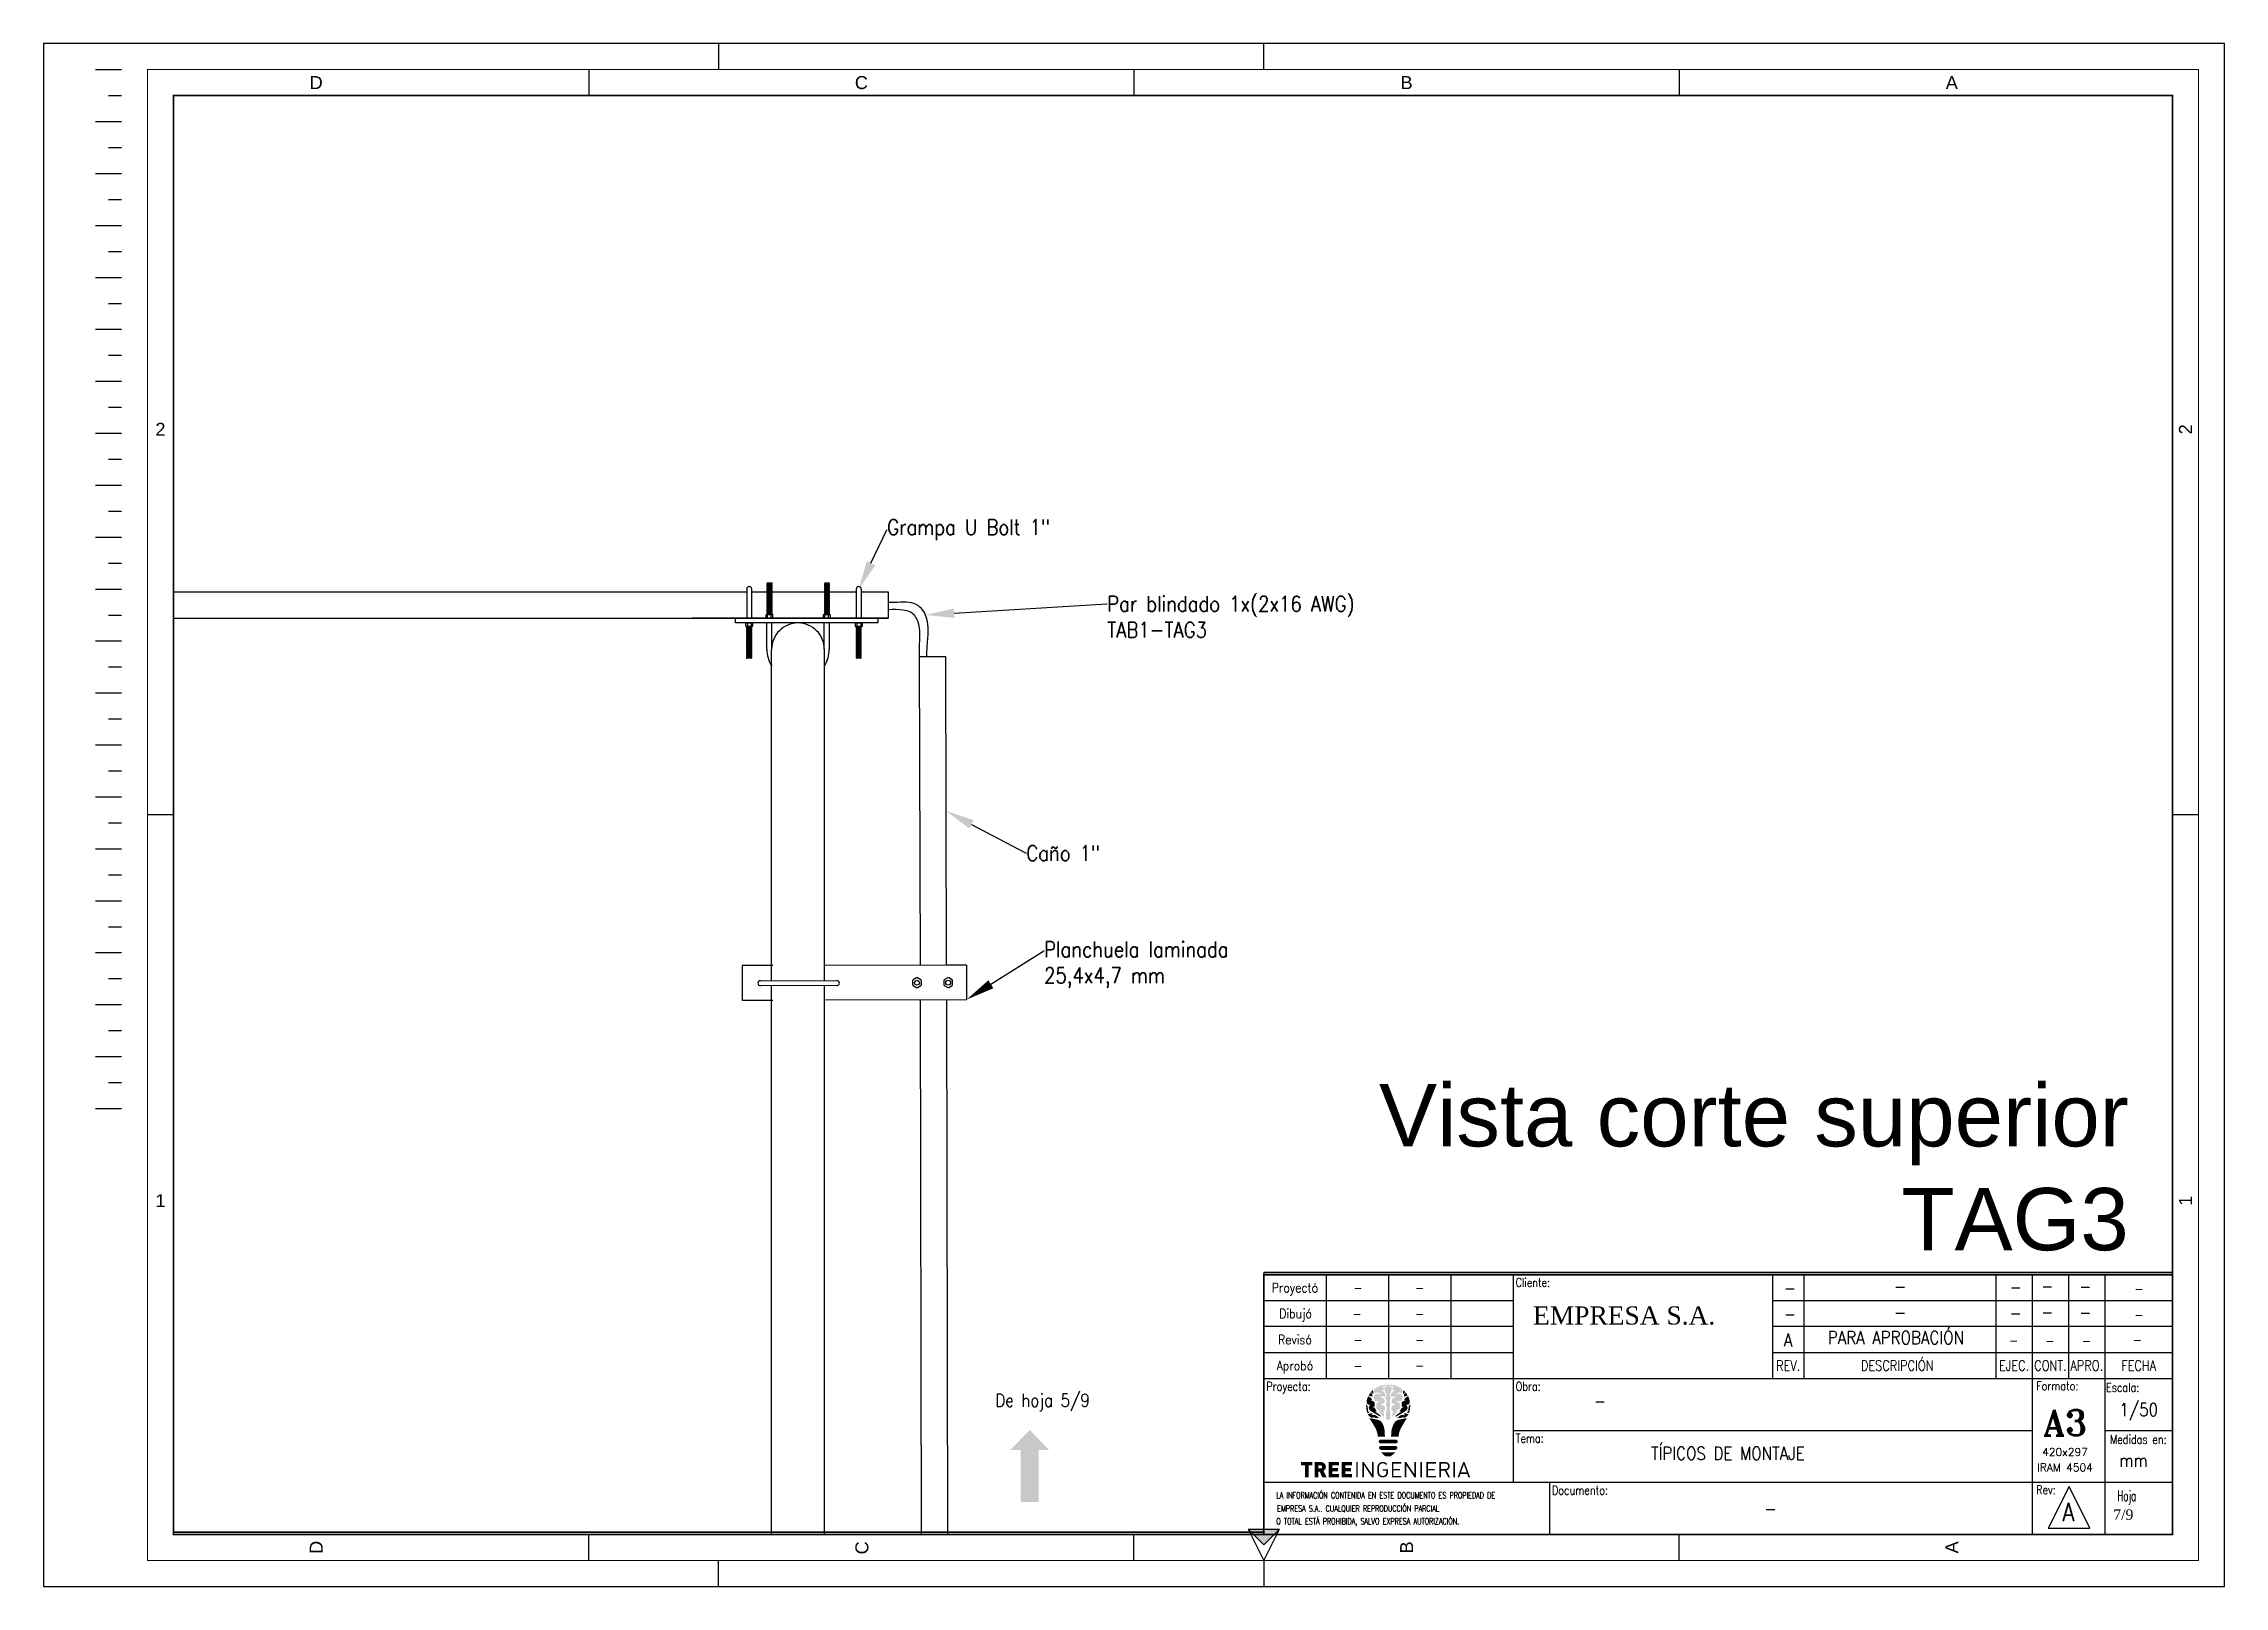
# Paper-space layout '7' of a CAD drawing. Header units: millimetres. Extents: x 303 to 723, y -11 to 286.
# The model-space entities are those that its viewports show. They can reach past a viewport. Long polylines and large blocks are cut down to what shows.
import ezdxf
from ezdxf import colors
from ezdxf.entities.mleader import LeaderData, LeaderLine
from ezdxf.enums import TextEntityAlignment as Align
from ezdxf.math import Vec2, Vec3

# ---------------------------------------------------------------- set-up
doc = ezdxf.new("R2010")
doc.units = ezdxf.units.MM
doc.linetypes.add('1 PULG', pattern=[10, 10, 0])
for name, color, linetype in [('Canalización nueva', 6, 'Continuous'), ('Capa 1', 7, 'Continuous'), ('Conductor nuevo', 1, '1 PULG'), ('Rotulo', 7, 'Continuous')]:
    doc.layers.add(name, color=color, linetype=linetype)
doc.styles.add('ROMANS', font='times.ttf', dxfattribs={"height": 2.5})
doc.styles.add('Rotulo_RS', font='romans.shx', dxfattribs={"width": 0.85})
doc.styles.add('Rotulo_RT', font='romant.shx', dxfattribs={"width": 0.85})
doc.styles.get("Standard").update_dxf_attribs({"font": 'arial.ttf'})

psp = doc.layouts.new('7')

# ---------------------------------------------------------------- texts
at = {"style": 'Rotulo_RT'}
psp.add_text('A3', height=4.95, dxfattribs=at).set_placement((692.23, 20.97), align=Align.MIDDLE)
at = {"insert": (507.65, 86.16), "char_height": 12, "attachment_point": 1}
psp.add_mtext_dynamic_manual_height_columns('\\pxqr;Vista corte superior\\PTAG3', width=196.8554, gutter_width=0.02, heights=[0], dxfattribs=at)
at = {"insert": (486.21, 26.53), "char_height": 2.5, "attachment_point": 1, "style": 'Rotulo_RS'}
psp.add_mtext_dynamic_manual_height_columns('De hoja 5/9', width=21.5094, gutter_width=0.005, heights=[0], dxfattribs=at)
at = {"layer": 'Rotulo'}
for s, p in [('D', (355.42, 278.96)), ('C', (460.42, 278.96)), ('B', (565.42, 278.96)), ('A', (670.42, 278.96)), ('2', (325.42, 212.21)), ('1', (325.42, 63.71))]:
    psp.add_text(s, height=2.5, dxfattribs=at).set_placement(p, align=Align.MIDDLE_CENTER)
for s, p in [('2', (715.42, 212.21)), ('1', (715.42, 63.71)), ('D', (355.42, -3.04)), ('C', (460.51, -3.13)), ('B', (565.42, -3.04)), ('A', (670.42, -3.04))]:
    psp.add_text(s, height=2.5, rotation=90, dxfattribs=at).set_placement(p, align=Align.MIDDLE_CENTER)
at = {"layer": 'Rotulo', "style": 'Rotulo_RS'}
for s, p in [('IRAM 4504', (692.23, 12.35)), ('420x297', (692.23, 15.32))]:
    psp.add_text(s, height=1.5, dxfattribs=at).set_placement(p, align=Align.MIDDLE)
at = {"layer": 'Rotulo', "char_height": 2.5, "attachment_point": 1, "style": 'Rotulo_RS'}
for s, insert in [('1/50', (702.68, 24.74)), ('mm', (702.68, 14.94))]:
    psp.add_mtext_dynamic_manual_height_columns(s, width=31.1664, gutter_width=12.5, heights=[0], dxfattribs=dict(at, insert=insert))

msp = doc.modelspace()

# ---------------------------------------------------------------- blocks, each defined once
blk = doc.blocks.new('TREE')
at = {"layer": 'Capa 1', "true_color": 0x82be28}
h = blk.add_hatch(color=62, dxfattribs=at)
h.dxf.hatch_style = 2
edge = h.paths.add_edge_path()
edge.add_spline(control_points=[(-2.24, 7.41), (-2.14, 7.12), (-1.92, 7.28), (-1.74, 7.28), (-1.46, 7.27), (-1.17, 7.28), (-0.86, 7.09), (-1.21, 7.07), (-1.49, 7.07), (-1.77, 7.04), (-2.12, 7), (-2.29, 6.84), (-2.33, 6.53), (-2.38, 6.17), (-2.18, 5.7), (-1.91, 5.6), (-1.84, 5.58), (-1.74, 5.61), (-1.66, 5.63), (-1.51, 5.66), (-1.36, 5.69), (-1.21, 5.73), (-1.2, 5.71), (-1.19, 5.68), (-1.18, 5.66), (-1.72, 5.41), (-1.94, 5), (-1.84, 4.43), (-1.76, 3.96), (-1.38, 3.9), (-0.9, 3.9), (-1.11, 3.81), (-1.23, 3.77), (-1.34, 3.72), (-1, 3.28), (-0.68, 2.87), (-0.36, 2.45), (-0.47, 2.84), (-0.2, 3.29), (-0.53, 3.65), (-0.19, 3.78), (-0.12, 4.08), (-0.15, 4.38), (-0.2, 4.94), (-0.74, 4.83), (-1.11, 4.98), (-0.74, 5.15), (-0.16, 5.07), (-0.19, 5.65), (-0.22, 6.26), (-0.76, 6.34), (-1.22, 6.51), (-0.98, 6.55), (-0.74, 6.59), (-0.51, 6.54), (-0.13, 6.47), (0.06, 6.6), (-0.06, 6.98), (-0.13, 7.19), (-0.32, 7.38), (-0.49, 7.54), (-0.61, 7.65), (-0.79, 7.69), (-0.99, 7.79), (-0.84, 7.79), (-0.75, 7.79), (-0.66, 7.78), (-0.56, 7.78), (-0.47, 7.75), (-0.28, 7.72), (-0.41, 8.06), (-0.51, 8.32), (-0.62, 8.63), (-0.39, 8.47), (-0.14, 8.35), (0.06, 8.65), (0.1, 8.72), (0.12, 8.78), (0.12, 8.84), (-0.14, 8.81), (-0.4, 8.77), (-0.67, 8.7), (-1.07, 8.61), (-1.43, 8.47), (-1.75, 8.29), (-1.85, 8.23), (-1.95, 8.17), (-2.04, 8.1), (-2.27, 7.93), (-2.34, 7.69), (-2.24, 7.41)], knot_values=[0, 0, 0, 0, 1, 1, 1, 2, 2, 2, 3, 3, 3, 4, 4, 4, 5, 5, 5, 6, 6, 6, 7, 7, 7, 8, 8, 8, 9, 9, 9, 10, 10, 10, 11, 11, 11, 12, 12, 12, 13, 13, 13, 14, 14, 14, 15, 15, 15, 16, 16, 16, 17, 17, 17, 18, 18, 18, 19, 19, 19, 20, 20, 20, 21, 21, 21, 22, 22, 22, 23, 23, 23, 24, 24, 24, 25, 25, 25, 26, 26, 26, 27, 27, 27, 28, 28, 28, 29, 29, 29, 30, 30, 30, 30], degree=3, periodic=0)
h = blk.add_hatch(color=62, dxfattribs=at)
h.dxf.hatch_style = 2
edge = h.paths.add_edge_path()
edge.add_spline(control_points=[(-0.28, 8.28), (-0.22, 8.02), (-0.22, 7.73), (-0.09, 7.53), (0.28, 6.96), (0.3, 6.72), (-0.11, 6.23), (0.23, 5.83), (0.26, 5.41), (-0.07, 4.98), (0.24, 4.63), (0.19, 4.25), (0.11, 3.84), (0.02, 3.38), (0.02, 2.9), (0.01, 2.43), (0.01, 2.22), (0.15, 2.05), (0.41, 2.05), (0.43, 2.05), (0.44, 2.05), (0.45, 2.05), (0.47, 2.05), (0.48, 2.05), (0.5, 2.05), (0.76, 2.05), (0.89, 2.22), (0.89, 2.43), (0.89, 2.9), (0.88, 3.38), (0.8, 3.84), (0.72, 4.25), (0.67, 4.63), (0.98, 4.98), (0.64, 5.41), (0.68, 5.83), (1.02, 6.23), (0.6, 6.72), (0.62, 6.96), (1, 7.53), (1.13, 7.73), (1.13, 8.02), (1.19, 8.28), (0.9, 8.38), (0.61, 8.48), (0.64, 8.85), (0.52, 8.86), (0.39, 8.85), (0.26, 8.85), (0.3, 8.48), (0.01, 8.38), (-0.28, 8.28)], knot_values=[0, 0, 0, 0, 1, 1, 1, 2, 2, 2, 3, 3, 3, 4, 4, 4, 5, 5, 5, 6, 6, 6, 7, 7, 7, 8, 8, 8, 9, 9, 9, 10, 10, 10, 11, 11, 11, 12, 12, 12, 13, 13, 13, 14, 14, 14, 15, 15, 15, 16, 16, 16, 17, 17, 17, 17], degree=3, periodic=0)
h = blk.add_hatch(color=62, dxfattribs=at)
h.dxf.hatch_style = 2
edge = h.paths.add_edge_path()
edge.add_spline(control_points=[(0.85, 8.65), (1.05, 8.35), (1.3, 8.47), (1.53, 8.63), (1.41, 8.32), (1.31, 8.06), (1.19, 7.72), (1.37, 7.75), (1.47, 7.78), (1.56, 7.78), (1.66, 7.79), (1.75, 7.79), (1.9, 7.79), (1.7, 7.69), (1.52, 7.65), (1.4, 7.54), (1.23, 7.38), (1.03, 7.19), (0.97, 6.98), (0.85, 6.6), (1.03, 6.47), (1.42, 6.54), (1.65, 6.59), (1.89, 6.55), (2.13, 6.51), (1.67, 6.34), (1.13, 6.26), (1.1, 5.65), (1.07, 5.07), (1.65, 5.15), (2.02, 4.98), (1.65, 4.83), (1.11, 4.94), (1.05, 4.38), (1.02, 4.08), (1.1, 3.78), (1.44, 3.65), (1.1, 3.29), (1.38, 2.84), (1.27, 2.45), (1.59, 2.87), (1.91, 3.28), (2.25, 3.72), (2.14, 3.77), (2.02, 3.81), (1.81, 3.9), (2.29, 3.9), (2.66, 3.96), (2.75, 4.43), (2.85, 5), (2.63, 5.41), (2.09, 5.66), (2.1, 5.68), (2.11, 5.71), (2.12, 5.73), (2.27, 5.69), (2.42, 5.66), (2.57, 5.63), (2.65, 5.61), (2.75, 5.58), (2.82, 5.6), (3.09, 5.7), (3.29, 6.17), (3.24, 6.53), (3.2, 6.84), (3.03, 7), (2.67, 7.04), (2.4, 7.07), (2.12, 7.07), (1.77, 7.09), (2.08, 7.28), (2.36, 7.27), (2.65, 7.28), (2.82, 7.28), (3.05, 7.12), (3.15, 7.41), (3.24, 7.69), (3.18, 7.93), (2.95, 8.1), (2.85, 8.18), (2.74, 8.24), (2.62, 8.32), (2.05, 8.64), (1.43, 8.82), (0.78, 8.85), (0.78, 8.79), (0.8, 8.72), (0.85, 8.65)], knot_values=[0, 0, 0, 0, 1, 1, 1, 2, 2, 2, 3, 3, 3, 4, 4, 4, 5, 5, 5, 6, 6, 6, 7, 7, 7, 8, 8, 8, 9, 9, 9, 10, 10, 10, 11, 11, 11, 12, 12, 12, 13, 13, 13, 14, 14, 14, 15, 15, 15, 16, 16, 16, 17, 17, 17, 18, 18, 18, 19, 19, 19, 20, 20, 20, 21, 21, 21, 22, 22, 22, 23, 23, 23, 24, 24, 24, 25, 25, 25, 26, 26, 26, 27, 27, 27, 28, 28, 28, 29, 29, 29, 29], degree=3, periodic=0)
h = blk.add_hatch(color=62, dxfattribs=at)
h.dxf.hatch_style = 2
edge = h.paths.add_edge_path()
edge.add_spline(control_points=[(-3.13, 3.61), (-3.26, 3.64), (-3.37, 3.66), (-3.45, 3.68), (-3.44, 3.78), (-3.42, 3.88), (-3.43, 3.98), (-3.44, 4.17), (-3.47, 4.36), (-3.5, 4.55), (-3.5, 4.61), (-3.48, 4.69), (-3.51, 4.72), (-3.61, 4.81), (-3.69, 4.94), (-3.78, 5.05), (-3.8, 4.72), (-3.78, 4.37), (-3.72, 4.02), (-3.69, 3.79), (-3.62, 3.56), (-3.55, 3.35), (-3.35, 3.33), (-3.25, 3.4), (-3.13, 3.61)], knot_values=[0, 0, 0, 0, 1, 1, 1, 2, 2, 2, 3, 3, 3, 4, 4, 4, 5, 5, 5, 6, 6, 6, 7, 7, 7, 8, 8, 8, 8], degree=3, periodic=0)
h = blk.add_hatch(color=62, dxfattribs=at)
h.dxf.hatch_style = 2
edge = h.paths.add_edge_path()
edge.add_spline(control_points=[(-3.02, 4.98), (-3.05, 4.92), (-3.08, 4.87), (-3.11, 4.82), (-3.37, 4.44), (-3.36, 4.19), (-3.04, 3.86), (-2.92, 3.74), (-2.77, 3.65), (-2.62, 3.56), (-2.03, 3.23), (-1.44, 2.9), (-0.91, 2.6), (-1.03, 2.96), (-1.31, 3.22), (-2.16, 3.64), (-2, 3.63), (-1.88, 3.62), (-1.74, 3.61), (-1.97, 3.99), (-2, 4.5), (-2.58, 4.54), (-2.45, 4.56), (-2.31, 4.58), (-2.16, 4.61), (-2.16, 4.9), (-2.06, 5.25), (-2.19, 5.45), (-2.33, 5.66), (-2.68, 5.73), (-2.94, 5.87), (-2.83, 5.89), (-2.73, 5.91), (-2.6, 5.93), (-2.81, 6.26), (-3.06, 6.48), (-3.39, 6.6), (-3.54, 6.3), (-3.65, 5.98), (-3.71, 5.64), (-3.67, 5.03), (-3.53, 4.93), (-3.02, 4.98)], knot_values=[0, 0, 0, 0, 1, 1, 1, 2, 2, 2, 3, 3, 3, 4, 4, 4, 5, 5, 5, 6, 6, 6, 7, 7, 7, 8, 8, 8, 9, 9, 9, 10, 10, 10, 11, 11, 11, 12, 12, 12, 13, 13, 13, 14, 14, 14, 14], degree=3, periodic=0)
h = blk.add_hatch(color=62, dxfattribs=at)
h.dxf.hatch_style = 2
edge = h.paths.add_edge_path()
edge.add_spline(control_points=[(-2.93, 7.32), (-3.07, 7.15), (-3.19, 6.96), (-3.3, 6.77), (-3.09, 6.67), (-2.86, 6.6), (-2.63, 6.51), (-2.45, 6.84), (-2.65, 7.09), (-2.93, 7.32)], knot_values=[0, 0, 0, 0, 1, 1, 1, 2, 2, 2, 3, 3, 3, 3], degree=3, periodic=0)
h = blk.add_hatch(color=62, dxfattribs=at)
h.dxf.hatch_style = 2
edge = h.paths.add_edge_path()
edge.add_spline(control_points=[(-2.38, 7.26), (-2.4, 7.45), (-2.48, 7.65), (-2.45, 7.82), (-2.6, 7.69), (-2.74, 7.55), (-2.87, 7.4), (-2.72, 7.28), (-2.57, 7.15), (-2.38, 7), (-2.38, 7.1), (-2.37, 7.18), (-2.38, 7.26)], knot_values=[0, 0, 0, 0, 1, 1, 1, 2, 2, 2, 3, 3, 3, 4, 4, 4, 4], degree=3, periodic=0)
h = blk.add_hatch(color=62, dxfattribs=at)
h.dxf.hatch_style = 2
edge = h.paths.add_edge_path()
edge.add_spline(control_points=[(3.51, 5.93), (3.64, 5.91), (3.74, 5.89), (3.84, 5.87), (3.58, 5.73), (3.23, 5.66), (3.1, 5.45), (2.97, 5.25), (3.07, 4.9), (3.07, 4.61), (3.22, 4.58), (3.36, 4.56), (3.49, 4.54), (2.91, 4.5), (2.88, 3.99), (2.64, 3.61), (2.79, 3.62), (2.91, 3.63), (3.07, 3.64), (2.22, 3.22), (1.93, 2.96), (1.82, 2.6), (2.35, 2.9), (2.94, 3.23), (3.53, 3.56), (3.68, 3.65), (3.83, 3.74), (3.95, 3.86), (4.27, 4.19), (4.28, 4.44), (4.02, 4.82), (3.99, 4.87), (3.96, 4.92), (3.92, 4.98), (4.44, 4.93), (4.57, 5.03), (4.62, 5.62), (4.56, 5.97), (4.46, 6.29), (4.31, 6.6), (3.97, 6.49), (3.72, 6.26), (3.51, 5.93)], knot_values=[0, 0, 0, 0, 1, 1, 1, 2, 2, 2, 3, 3, 3, 4, 4, 4, 5, 5, 5, 6, 6, 6, 7, 7, 7, 8, 8, 8, 9, 9, 9, 10, 10, 10, 11, 11, 11, 12, 12, 12, 13, 13, 13, 14, 14, 14, 14], degree=3, periodic=0)
h = blk.add_hatch(color=62, dxfattribs=at)
h.dxf.hatch_style = 2
edge = h.paths.add_edge_path()
edge.add_spline(control_points=[(3.29, 7.26), (3.28, 7.18), (3.29, 7.1), (3.29, 7), (3.47, 7.15), (3.62, 7.27), (3.77, 7.39), (3.72, 7.45), (3.66, 7.51), (3.61, 7.57), (3.52, 7.65), (3.44, 7.72), (3.36, 7.8), (3.38, 7.63), (3.31, 7.44), (3.29, 7.26)], knot_values=[0, 0, 0, 0, 1, 1, 1, 2, 2, 2, 3, 3, 3, 4, 4, 4, 5, 5, 5, 5], degree=3, periodic=0)
h = blk.add_hatch(color=62, dxfattribs=at)
h.dxf.hatch_style = 2
edge = h.paths.add_edge_path()
edge.add_spline(control_points=[(3.54, 6.51), (3.77, 6.6), (4, 6.67), (4.21, 6.77), (4.1, 6.96), (3.98, 7.14), (3.84, 7.32), (3.56, 7.09), (3.36, 6.84), (3.54, 6.51)], knot_values=[0, 0, 0, 0, 1, 1, 1, 2, 2, 2, 3, 3, 3, 3], degree=3, periodic=0)
h = blk.add_hatch(color=62, dxfattribs=at)
h.dxf.hatch_style = 2
edge = h.paths.add_edge_path()
edge.add_spline(control_points=[(4.4, 4.55), (4.38, 4.36), (4.35, 4.17), (4.34, 3.98), (4.33, 3.88), (4.35, 3.78), (4.36, 3.68), (4.28, 3.66), (4.16, 3.64), (4.04, 3.61), (4.16, 3.4), (4.26, 3.33), (4.46, 3.35), (4.61, 3.78), (4.7, 4.23), (4.7, 4.71), (4.7, 4.82), (4.7, 4.94), (4.69, 5.05), (4.6, 4.94), (4.52, 4.81), (4.42, 4.72), (4.39, 4.69), (4.41, 4.61), (4.4, 4.55)], knot_values=[0, 0, 0, 0, 1, 1, 1, 2, 2, 2, 3, 3, 3, 4, 4, 4, 5, 5, 5, 6, 6, 6, 7, 7, 7, 8, 8, 8, 8], degree=3, periodic=0)
h = blk.add_hatch(color=62, dxfattribs=at)
h.dxf.hatch_style = 2
edge = h.paths.add_edge_path()
edge.add_spline(control_points=[(-3.29, 2.89), (-3.02, 2.62), (-2.78, 2.33), (-2.37, 2.56), (-2.35, 2.57), (-2.31, 2.57), (-2.29, 2.56), (-1.97, 2.3), (-1.57, 2.49), (-1.22, 2.35), (-1.69, 2.67), (-2.03, 3.29), (-2.8, 2.9), (-2.7, 3.04), (-2.64, 3.13), (-2.58, 3.22), (-2.59, 3.25), (-2.6, 3.28), (-2.61, 3.32), (-2.75, 3.3), (-2.9, 3.31), (-3.03, 3.27), (-3.21, 3.21), (-3.37, 3.18), (-3.5, 3.19)], knot_values=[0, 0, 0, 0, 1, 1, 1, 2, 2, 2, 3, 3, 3, 4, 4, 4, 5, 5, 5, 6, 6, 6, 7, 7, 7, 8, 8, 8, 8], degree=3, periodic=0)
edge.add_line((-3.5, 3.19), (-3.29, 2.89))
h = blk.add_hatch(color=62, dxfattribs=at)
h.dxf.hatch_style = 2
edge = h.paths.add_edge_path()
edge.add_spline(control_points=[(-1.28, 1.98), (-1.44, 2.04), (-1.61, 2.09), (-1.78, 2.13), (-2.23, 2.22), (-2.68, 2.3), (-3.13, 2.39), (-3.06, 2.25), (-2.98, 2.11), (-2.9, 1.97), (-2.76, 1.73), (-2.61, 1.5), (-2.47, 1.27), (-2.02, 0.52), (-1.57, -0.24), (-1.55, -1.16), (-1.09, -1.16), (-0.63, -1.16), (-0.17, -1.16), (-0.19, -0.89), (-0.21, -0.59), (-0.23, -0.17), (-0.26, 0.57), (-0.58, 1.71), (-1.28, 1.98)], knot_values=[0, 0, 0, 0, 1, 1, 1, 2, 2, 2, 3, 3, 3, 4, 4, 4, 5, 5, 5, 6, 6, 6, 7, 7, 7, 8, 8, 8, 8], degree=3, periodic=0)
h = blk.add_hatch(color=62, dxfattribs=at)
h.dxf.hatch_style = 2
edge = h.paths.add_edge_path()
edge.add_spline(control_points=[(2.19, 1.98), (1.49, 1.71), (1.08, 0.29), (1.05, -0.45), (1.04, -0.75), (1.03, -0.97), (1.02, -1.16), (1.5, -1.16), (1.98, -1.16), (2.46, -1.16), (2.48, -0.2), (2.96, 0.57), (3.43, 1.34), (3.59, 1.61), (3.75, 1.88), (3.91, 2.15), (3.95, 2.23), (4, 2.31), (4.04, 2.39), (3.59, 2.3), (3.14, 2.22), (2.69, 2.13), (2.52, 2.09), (2.35, 2.04), (2.19, 1.98)], knot_values=[0, 0, 0, 0, 1, 1, 1, 2, 2, 2, 3, 3, 3, 4, 4, 4, 5, 5, 5, 6, 6, 6, 7, 7, 7, 8, 8, 8, 8], degree=3, periodic=0)
h = blk.add_hatch(color=62, dxfattribs=at)
h.dxf.hatch_style = 2
edge = h.paths.add_edge_path()
edge.add_spline(control_points=[(4.4, 3.19), (4.27, 3.18), (4.12, 3.21), (3.94, 3.27), (3.81, 3.31), (3.66, 3.3), (3.52, 3.32), (3.51, 3.28), (3.5, 3.25), (3.49, 3.22), (3.55, 3.13), (3.61, 3.04), (3.71, 2.9), (2.94, 3.29), (2.59, 2.67), (2.13, 2.35), (2.47, 2.49), (2.88, 2.3), (3.2, 2.56), (3.22, 2.57), (3.26, 2.57), (3.28, 2.56), (3.69, 2.33), (3.93, 2.62), (4.2, 2.89)], knot_values=[0, 0, 0, 0, 1, 1, 1, 2, 2, 2, 3, 3, 3, 4, 4, 4, 5, 5, 5, 6, 6, 6, 7, 7, 7, 8, 8, 8, 8], degree=3, periodic=0)
edge.add_line((4.2, 2.89), (4.4, 3.19))
at = {"layer": 'Capa 1', "true_color": 0x1e5a3c}
h = blk.add_hatch(color=119, dxfattribs=at)
edge = h.paths.add_edge_path()
edge.add_spline(control_points=[(0.44, -2.49), (-0.03, -2.49), (-0.49, -2.49), (-0.96, -2.49), (-1.22, -2.49), (-1.37, -2.35), (-1.37, -2.12), (-1.37, -1.9), (-1.21, -1.75), (-0.95, -1.75), (-0.01, -1.75), (0.93, -1.75), (1.87, -1.75), (2.12, -1.75), (2.28, -1.9), (2.28, -2.12), (2.28, -2.35), (2.13, -2.49), (1.87, -2.49), (1.39, -2.49), (0.91, -2.49), (0.44, -2.49)], knot_values=[0, 0, 0, 0, 1, 1, 1, 2, 2, 2, 3, 3, 3, 4, 4, 4, 5, 5, 5, 6, 6, 6, 7, 7, 7, 7], degree=3, periodic=0)
h = blk.add_hatch(color=119, dxfattribs=at)
edge = h.paths.add_edge_path()
edge.add_spline(control_points=[(0.44, -3.72), (-0.01, -3.72), (-0.46, -3.72), (-0.91, -3.72), (-1.14, -3.72), (-1.29, -3.58), (-1.3, -3.37), (-1.31, -3.15), (-1.16, -2.98), (-0.92, -2.98), (0, -2.98), (0.92, -2.98), (1.83, -2.98), (2.07, -2.98), (2.23, -3.15), (2.22, -3.37), (2.21, -3.58), (2.06, -3.72), (1.82, -3.72), (1.36, -3.72), (0.9, -3.72), (0.44, -3.72)], knot_values=[0, 0, 0, 0, 1, 1, 1, 2, 2, 2, 3, 3, 3, 4, 4, 4, 5, 5, 5, 6, 6, 6, 7, 7, 7, 7], degree=3, periodic=0)
h = blk.add_hatch(color=119, dxfattribs=at)
edge = h.paths.add_edge_path()
edge.add_spline(control_points=[(-0.92, -4.19), (0.01, -4.19), (0.9, -4.19), (1.79, -4.19), (1.8, -4.2), (1.81, -4.21), (1.81, -4.23), (1.54, -4.46), (1.26, -4.7), (0.98, -4.92), (0.92, -4.97), (0.83, -4.98), (0.75, -4.99), (0.64, -5), (0.53, -4.98), (0.42, -4.99), (0.07, -5.04), (-0.19, -4.91), (-0.42, -4.67), (-0.57, -4.51), (-0.73, -4.37), (-0.92, -4.19)], knot_values=[0, 0, 0, 0, 1, 1, 1, 2, 2, 2, 3, 3, 3, 4, 4, 4, 5, 5, 5, 6, 6, 6, 7, 7, 7, 7], degree=3, periodic=0)
h = blk.add_hatch(color=119, dxfattribs=at)
h.dxf.hatch_style = 2
h.paths.add_polyline_path([(-14.14, -6.71), (-14.86, -6.71), (-14.86, -9.01), (-15.58, -9.01), (-15.58, -6.71), (-16.31, -6.71), (-16.31, -6.07), (-14.14, -6.07)])
h = blk.add_hatch(color=119, dxfattribs=at)
h.dxf.hatch_style = 2
edge = h.paths.add_edge_path()
edge.add_spline(control_points=[(-11.39, -9.01), (-11.39, -9.01), (-12.23, -9.01), (-12.23, -9.01), (-12.23, -9.01), (-12.75, -7.91), (-12.75, -7.91), (-12.75, -7.91), (-12.99, -7.91), (-12.99, -7.91), (-12.99, -7.91), (-12.99, -9.01), (-12.99, -9.01), (-12.99, -9.01), (-13.71, -9.01), (-13.71, -9.01), (-13.71, -9.01), (-13.71, -6.07), (-13.71, -6.07), (-13.71, -6.07), (-12.55, -6.07), (-12.55, -6.07), (-12.34, -6.07), (-12.16, -6.11), (-12.01, -6.2), (-11.86, -6.29), (-11.74, -6.4), (-11.66, -6.55), (-11.58, -6.69), (-11.54, -6.85), (-11.54, -7.01), (-11.54, -7.2), (-11.59, -7.35), (-11.68, -7.49), (-11.78, -7.62), (-11.89, -7.72), (-12.02, -7.78), (-12.02, -7.78), (-11.39, -9.01), (-11.39, -9.01)], knot_values=[0, 0, 0, 0, 1, 1, 1, 2, 2, 2, 3, 3, 3, 4, 4, 4, 5, 5, 5, 6, 6, 6, 7, 7, 7, 8, 8, 8, 9, 9, 9, 10, 10, 10, 11, 11, 11, 12, 12, 12, 13, 13, 13, 13], degree=3, periodic=0)
edge = h.paths.add_edge_path()
edge.add_spline(control_points=[(-12.27, -7.01), (-12.27, -6.96), (-12.28, -6.91), (-12.3, -6.87), (-12.33, -6.82), (-12.37, -6.78), (-12.41, -6.76), (-12.46, -6.73), (-12.52, -6.72), (-12.58, -6.72), (-12.58, -6.72), (-12.99, -6.72), (-12.99, -6.72), (-12.99, -6.72), (-12.99, -7.31), (-12.99, -7.31), (-12.99, -7.31), (-12.58, -7.31), (-12.58, -7.31), (-12.52, -7.31), (-12.46, -7.3), (-12.41, -7.27), (-12.37, -7.24), (-12.33, -7.2), (-12.3, -7.16), (-12.28, -7.11), (-12.27, -7.07), (-12.27, -7.01)], knot_values=[0, 0, 0, 0, 1, 1, 1, 2, 2, 2, 3, 3, 3, 4, 4, 4, 5, 5, 5, 6, 6, 6, 7, 7, 7, 8, 8, 8, 9, 9, 9, 9], degree=3, periodic=0)
h = blk.add_hatch(color=119, dxfattribs=at)
h.dxf.hatch_style = 2
h.paths.add_polyline_path([(-9.02, -9.01), (-11.02, -9.01), (-11.02, -6.07), (-9.02, -6.07), (-9.02, -6.71), (-10.3, -6.71), (-10.3, -7.2), (-9.21, -7.2), (-9.21, -7.85), (-10.3, -7.85), (-10.3, -8.37), (-9.02, -8.37)])
h = blk.add_hatch(color=119, dxfattribs=at)
h.dxf.hatch_style = 2
h.paths.add_polyline_path([(-6.51, -9.01), (-8.51, -9.01), (-8.51, -6.07), (-6.51, -6.07), (-6.51, -6.71), (-7.78, -6.71), (-7.78, -7.2), (-6.69, -7.2), (-6.69, -7.85), (-7.78, -7.85), (-7.78, -8.37), (-6.51, -8.37)])
h = blk.add_hatch(color=119, dxfattribs=at)
h.dxf.hatch_style = 2
h.paths.add_polyline_path([(-5.39, -9.01), (-5.7, -9.01), (-5.7, -6.07), (-5.39, -6.07)])
h = blk.add_hatch(color=119, dxfattribs=at)
h.dxf.hatch_style = 2
h.paths.add_polyline_path([(-2.36, -9.01), (-2.66, -9.01), (-4.22, -6.65), (-4.22, -9.01), (-4.54, -9.01), (-4.54, -6.07), (-4.24, -6.07), (-2.68, -8.42), (-2.68, -6.07), (-2.36, -6.07)])
h = blk.add_hatch(color=119, dxfattribs=at)
h.dxf.hatch_style = 2
edge = h.paths.add_edge_path()
edge.add_spline(control_points=[(0.44, -7.94), (0.44, -8.1), (0.42, -8.25), (0.38, -8.37), (0.34, -8.49), (0.27, -8.6), (0.18, -8.69), (0.09, -8.8), (-0.03, -8.89), (-0.16, -8.94), (-0.3, -9), (-0.44, -9.03), (-0.59, -9.03), (-0.89, -9.03), (-1.14, -8.93), (-1.35, -8.73), (-1.42, -8.66), (-1.47, -8.58), (-1.51, -8.51), (-1.54, -8.44), (-1.57, -8.36), (-1.59, -8.27), (-1.6, -8.17), (-1.61, -8.08), (-1.62, -7.98), (-1.62, -7.88), (-1.62, -7.73), (-1.62, -7.54), (-1.62, -7.29), (-1.62, -7.1), (-1.61, -6.97), (-1.6, -6.85), (-1.58, -6.74), (-1.54, -6.63), (-1.5, -6.53), (-1.44, -6.44), (-1.35, -6.35), (-1.14, -6.14), (-0.89, -6.04), (-0.59, -6.04), (-0.47, -6.04), (-0.36, -6.06), (-0.26, -6.09), (-0.16, -6.11), (-0.07, -6.16), (0.02, -6.22), (0.11, -6.27), (0.2, -6.35), (0.29, -6.44), (0.29, -6.44), (0.08, -6.65), (0.08, -6.65), (-0.01, -6.57), (-0.08, -6.51), (-0.14, -6.46), (-0.2, -6.42), (-0.26, -6.38), (-0.34, -6.36), (-0.41, -6.34), (-0.5, -6.32), (-0.59, -6.32), (-0.69, -6.32), (-0.78, -6.34), (-0.87, -6.38), (-0.96, -6.41), (-1.03, -6.46), (-1.1, -6.53), (-1.19, -6.63), (-1.25, -6.74), (-1.27, -6.86), (-1.3, -6.99), (-1.31, -7.22), (-1.31, -7.54), (-1.31, -7.86), (-1.3, -8.08), (-1.27, -8.21), (-1.25, -8.34), (-1.19, -8.45), (-1.1, -8.55), (-0.97, -8.68), (-0.8, -8.75), (-0.59, -8.75), (-0.48, -8.75), (-0.38, -8.73), (-0.28, -8.69), (-0.19, -8.64), (-0.11, -8.58), (-0.04, -8.5), (0.07, -8.37), (0.12, -8.19), (0.12, -7.96), (0.12, -7.96), (0.12, -7.74), (0.12, -7.74), (0.12, -7.74), (-0.59, -7.74), (-0.59, -7.74), (-0.59, -7.74), (-0.59, -7.47), (-0.59, -7.47), (-0.59, -7.47), (0.44, -7.47), (0.44, -7.47), (0.44, -7.47), (0.44, -7.94), (0.44, -7.94)], knot_values=[0, 0, 0, 0, 1, 1, 1, 2, 2, 2, 3, 3, 3, 4, 4, 4, 5, 5, 5, 6, 6, 6, 7, 7, 7, 8, 8, 8, 9, 9, 9, 10, 10, 10, 11, 11, 11, 12, 12, 12, 13, 13, 13, 14, 14, 14, 15, 15, 15, 16, 16, 16, 17, 17, 17, 18, 18, 18, 19, 19, 19, 20, 20, 20, 21, 21, 21, 22, 22, 22, 23, 23, 23, 24, 24, 24, 25, 25, 25, 26, 26, 26, 27, 27, 27, 28, 28, 28, 29, 29, 29, 30, 30, 30, 31, 31, 31, 32, 32, 32, 33, 33, 33, 34, 34, 34, 35, 35, 35, 35], degree=3, periodic=0)
h = blk.add_hatch(color=119, dxfattribs=at)
h.dxf.hatch_style = 2
h.paths.add_polyline_path([(2.98, -9.01), (1.16, -9.01), (1.16, -6.07), (2.98, -6.07), (2.98, -6.35), (1.47, -6.35), (1.47, -7.38), (2.76, -7.38), (2.76, -7.66), (1.47, -7.66), (1.47, -8.73), (2.98, -8.73)])
h = blk.add_hatch(color=119, dxfattribs=at)
h.dxf.hatch_style = 2
h.paths.add_polyline_path([(5.81, -9.01), (5.51, -9.01), (3.95, -6.65), (3.95, -9.01), (3.64, -9.01), (3.64, -6.07), (3.93, -6.07), (5.5, -8.42), (5.5, -6.07), (5.81, -6.07)])
h = blk.add_hatch(color=119, dxfattribs=at)
h.dxf.hatch_style = 2
h.paths.add_polyline_path([(6.98, -9.01), (6.66, -9.01), (6.66, -6.07), (6.98, -6.07)])
h = blk.add_hatch(color=119, dxfattribs=at)
h.dxf.hatch_style = 2
h.paths.add_polyline_path([(9.65, -9.01), (7.83, -9.01), (7.83, -6.07), (9.65, -6.07), (9.65, -6.35), (8.14, -6.35), (8.14, -7.38), (9.43, -7.38), (9.43, -7.66), (8.14, -7.66), (8.14, -8.73), (9.65, -8.73)])
h = blk.add_hatch(color=119, dxfattribs=at)
h.dxf.hatch_style = 2
edge = h.paths.add_edge_path()
edge.add_spline(control_points=[(12.37, -9.01), (12.37, -9.01), (12, -9.01), (12, -9.01), (12, -9.01), (11.33, -7.7), (11.33, -7.7), (11.33, -7.7), (10.62, -7.7), (10.62, -7.7), (10.62, -7.7), (10.62, -9.01), (10.62, -9.01), (10.62, -9.01), (10.31, -9.01), (10.31, -9.01), (10.31, -9.01), (10.31, -6.07), (10.31, -6.07), (10.31, -6.07), (11.44, -6.07), (11.44, -6.07), (11.61, -6.07), (11.76, -6.1), (11.89, -6.17), (12.02, -6.23), (12.13, -6.33), (12.2, -6.45), (12.27, -6.58), (12.31, -6.72), (12.31, -6.88), (12.31, -7.1), (12.25, -7.27), (12.13, -7.41), (12.02, -7.55), (11.86, -7.63), (11.67, -7.67), (11.67, -7.67), (12.37, -9.01), (12.37, -9.01)], knot_values=[0, 0, 0, 0, 1, 1, 1, 2, 2, 2, 3, 3, 3, 4, 4, 4, 5, 5, 5, 6, 6, 6, 7, 7, 7, 8, 8, 8, 9, 9, 9, 10, 10, 10, 11, 11, 11, 12, 12, 12, 13, 13, 13, 13], degree=3, periodic=0)
edge = h.paths.add_edge_path()
edge.add_spline(control_points=[(11.99, -6.89), (11.99, -6.71), (11.94, -6.58), (11.83, -6.49), (11.73, -6.39), (11.59, -6.35), (11.41, -6.35), (11.41, -6.35), (10.62, -6.35), (10.62, -6.35), (10.62, -6.35), (10.62, -7.43), (10.62, -7.43), (10.62, -7.43), (11.41, -7.43), (11.41, -7.43), (11.52, -7.43), (11.62, -7.41), (11.71, -7.37), (11.8, -7.33), (11.87, -7.27), (11.92, -7.19), (11.97, -7.11), (11.99, -7.01), (11.99, -6.89)], knot_values=[0, 0, 0, 0, 1, 1, 1, 2, 2, 2, 3, 3, 3, 4, 4, 4, 5, 5, 5, 6, 6, 6, 7, 7, 7, 8, 8, 8, 8], degree=3, periodic=0)
h = blk.add_hatch(color=119, dxfattribs=at)
h.dxf.hatch_style = 2
h.paths.add_polyline_path([(13.33, -9.01), (13.02, -9.01), (13.02, -6.07), (13.33, -6.07)])
h = blk.add_hatch(color=119, dxfattribs=at)
h.dxf.hatch_style = 2
h.paths.add_polyline_path([(16.24, -9.01), (15.9, -9.01), (15.67, -8.34), (14.38, -8.34), (14.14, -9.01), (13.81, -9.01), (14.89, -6.07), (15.16, -6.07)])
h.paths.add_polyline_path([(15.57, -8.07), (15.03, -6.52), (14.47, -8.07)])
blk = doc.blocks.new('BLOQUE-ROTULO-TREE')
for p, q in [((-163, 50), (-163, 30)), ((-139, 50), (-139, 30)), ((-127, 50), (-127, 10)), ((-77, 50), (-77, 30)), ((-71, 50), (-71, 30)), ((-34, 50), (-34, 30)), ((-27, 50), (-27, 0)), ((-20, 50), (-20, 30)), ((-13, 50), (-13, 0)), ((-175, 45), (-127, 45)), ((-77, 45), (0, 45)), ((-127, 40), (-175, 40)), ((0, 40), (-77, 40)), ((-175, 35), (-127, 35)), ((-77, 35), (0, 35)), ((-175, 30), (0, 30)), ((-127, 20), (-27, 20)), ((-13, 20), (0, 20)), ((0, 10), (-175, 10)), ((-120, 10), (-120, 0))]:
    blk.add_line(p, q)
blk.add_lwpolyline([(-19.91, 9.2), (-23.91, 1.2), (-15.91, 1.2), (-19.91, 9.2)])
at = {"layer": 'Rotulo'}
blk.add_line((-151, 50), (-151, 30), dxfattribs=at)
at = {"layer": 'Rotulo', "const_width": 0.35}
blk.add_lwpolyline([(-175, 50), (0, 50), (0, 0), (-175, 0)], close=True, dxfattribs=at)
blk.add_blockref('TREE', (-151.5, 20))
at = {"style": 'Rotulo_RS'}
for s, height, width, p in [('Proyectó', 1.8, 0.85, (-169, 47.5)), ('-', 2, 0.8, (-156.87, 47.5)), ('-', 1.92, 0.8, (-144.98, 47.5)), ('Dibujó', 1.8, 0.85, (-168.87, 42.5)), ('-', 2, 0.8, (-157.07, 42.5)), ('-', 1.92, 0.8, (-144.98, 42.5)), ('Revisó', 1.8, 0.85, (-169, 37.5)), ('-', 2, 0.8, (-156.87, 37.5)), ('-', 1.92, 0.8, (-144.98, 37.5)), ('DESCRIPCIÓN', 2, 0.8, (-53, 32.5)), ('-', 2, 0.8, (-30.56, 37.32)), ('-', 2, 0.8, (-23.56, 37.26)), ('-', 2, 0.8, (-16.56, 37.26)), ('-', 1.92, 0.8, (-6.75, 37.47)), ('Aprobó', 1.8, 0.85, (-169, 32.5)), ('-', 2, 0.8, (-156.87, 32.5)), ('-', 1.92, 0.8, (-144.98, 32.5)), ('REV.', 2, 0.8, (-74, 32.5)), ('EJEC.', 2, 0.8, (-30.5, 32.5)), ('CONT.', 2, 0.8, (-23.5, 32.5)), ('APRO.', 2, 0.8, (-16.5, 32.5)), ('FECHA', 2, 0.8, (-6.5, 32.5)), ('Medidas en:', 1.7, 0.8, (-6.57, 18.29))]:
    blk.add_text(s, height=height, dxfattribs=dict(at, width=width)).set_placement(p, align=Align.MIDDLE_CENTER)
for s, height, width, p in [('Cliente:', 1.7, 0.8, (-126.5, 48.5)), ('Formato:', 1.7, 0.8, (-26.25, 28.59)), ('Proyecta:', 1.7, 0.8, (-174.5, 28.5)), ('Obra:', 1.7, 0.8, (-126.5, 28.5)), ('Escala:', 1.7, 0.8, (-12.79, 28.29)), ('Tema:', 1.7, 0.8, (-126.5, 18.5)), ('LA INFORMACIÓN CONTENIDA EN ESTE DOCUMENTO ES PROPIEDAD DE', 1.2, 0.75, (-172.59, 7.54)), ('Documento:', 1.7, 0.8, (-119.5, 8.5)), ('Rev:', 1.7, 0.8, (-26.25, 8.59)), ('EMPRESA S.A.. CUALQUIER REPRODUCCIÓN PARCIAL ', 1.2, 0.75, (-172.42, 4.99)), ('O TOTAL ESTÁ PROHIBIDA, SALVO EXPRESA AUTORIZACIÓN. ', 1.2, 0.75, (-172.59, 2.54))]:
    blk.add_text(s, height=height, dxfattribs=dict(at, width=width)).set_placement(p, align=Align.MIDDLE_LEFT)
at = {"layer": 'Rotulo'}
for s, width, insert, char_height, attachment_point, style in [('-', 31.1664, (-74.85, 48.69), 2.5, 1, 'Rotulo_RS'), ('-', 31.1664, (-53.63, 49.04), 2.5, 1, 'Rotulo_RS'), ('-', 31.1664, (-31.37, 48.89), 2.5, 1, 'Rotulo_RS'), ('-', 31.1664, (-25.28, 49.09), 2.5, 1, 'Rotulo_RS'), ('-', 31.1664, (-17.97, 49.03), 2.5, 1, 'Rotulo_RS'), ('-', 31.1664, (-7.3, 48.18), 1.8, 1, 'Rotulo_RS'), ('EMPRESA S.A.', 43.6015, (-123.15, 43.9), 3.5, 1, 'ROMANS'), ('-', 31.1664, (-74.85, 43.69), 2.5, 1, 'Rotulo_RS'), ('-', 31.1664, (-53.63, 44.04), 2.5, 1, 'Rotulo_RS'), ('-', 31.1664, (-31.37, 43.89), 2.5, 1, 'Rotulo_RS'), ('-', 31.1664, (-25.28, 44.09), 2.5, 1, 'Rotulo_RS'), ('-', 31.1664, (-17.97, 44.03), 2.5, 1, 'Rotulo_RS'), ('-', 31.1664, (-7.3, 43.18), 1.8, 1, 'Rotulo_RS'), ('A', 31.1664, (-74.85, 38.69), 2.5, 1, 'Rotulo_RS'), ('PARA APROBACIÓN', 31.1664, (-66.38, 39.15), 2.5, 1, 'Rotulo_RS'), ('-', 105.7564, (-111.43, 26.93), 2.5, 1, 'Rotulo_RS'), ('TÍPICOS DE MONTAJE', 110.4623, (-100.42, 16.86), 2.5, 1, 'Rotulo_RS'), ('\\pxqc;-', 51.9613, (-77.42, 5), 2.5, 5, 'Rotulo_RS'), ('A', 31.1664, (-21.17, 6.07), 3.5, 1, 'Rotulo_RS')]:
    blk.add_mtext_dynamic_manual_height_columns(s, width=width, gutter_width=12.5, heights=[0], dxfattribs=dict(at, insert=insert, char_height=char_height, attachment_point=attachment_point, style=style))
blk = doc.blocks.new('BORDER')
at = {"style": 'ROMANS'}
blk.add_attdef('SHEET#', (-1.02, -1.34), '', height=2, dxfattribs=at)
at = {"layer": 'Rotulo', "style": 'Rotulo_RS', "width": 0.6}
blk.add_text('Hoja', height=2, dxfattribs=at).set_placement((1.59, 2.99), align=Align.MIDDLE)

# ---------------------------------------------------------------- linework, layer by layer
for p, q in [((-9625.7, 4366.3), (-9738.8, 4366.3)), ((-9738.8, 4290.1), (-9625.7, 4290.1)), ((-11087.7, 3592.4), (-11087.7, 3911.2)), ((-11036.9, 3592.4), (-11036.9, 3911.2)), ((-11087.7, 2582.9), (-11087.7, 3587.5)), ((-11036.9, 2582.9), (-11036.9, 3587.5))]:
    msp.add_line(p, q)
for points in [[(-11663.8, 4446.3), (-9738.8, 4446.3), (-9738.8, 3311.3), (-10613.8, 3311.3), (-10613.8, 3061.3), (-11663.8, 3061.3), (-11663.8, 4446.3)], [(-9738.8, 4446.3), (-7813.8, 4446.3), (-7813.8, 3311.3), (-8688.8, 3311.3), (-8688.8, 3061.3), (-9738.8, 3061.3), (-9738.8, 4446.3)], [(-9738.8, 4446.3), (-7813.8, 4446.3), (-7813.8, 3311.3), (-8688.8, 3311.3), (-8688.8, 3061.3), (-9738.8, 3061.3), (-9738.8, 4446.3)], [(-13588.8, 3061.3), (-11663.8, 3061.3), (-11663.8, 1926.3), (-12538.8, 1926.3), (-12538.8, 1676.3), (-13588.8, 1676.3), (-13588.8, 3061.3)], [(-11663.8, 3061.3), (-9738.8, 3061.3), (-9738.8, 1926.3), (-10613.8, 1926.3), (-10613.8, 1676.3), (-11663.8, 1676.3), (-11663.8, 3061.3)], [(-9738.8, 3061.3), (-7813.8, 3061.3), (-7813.8, 1926.3), (-8688.8, 1926.3), (-8688.8, 1676.3), (-9738.8, 1676.3), (-9738.8, 3061.3)], [(-9738.8, 3061.3), (-7813.8, 3061.3), (-7813.8, 1926.3), (-8688.8, 1926.3), (-8688.8, 1676.3), (-9738.8, 1676.3), (-9738.8, 3061.3)]]:
    msp.add_lwpolyline(points, close=True)
for start, end in [(90, 180), (360, 90)]:
    msp.add_arc((-11062.3, 3911.2), 25.4, start, end)
at = {"layer": 'Canalización nueva'}
for p, q in [((-11111.7, 3969.1), (-11111.7, 3941.3)), ((-11106.8, 3941.3), (-11106.8, 3969.1)), ((-11006.2, 3969.1), (-11006.2, 3941.3)), ((-11001.3, 3941.3), (-11001.3, 3969.1)), ((-11715.4, 3966.6), (-11111.7, 3966.6)), ((-11106.8, 3966.6), (-11080.9, 3966.6)), ((-11106.8, 3966.6), (-11006.2, 3966.6)), ((-11001.3, 3966.6), (-10975.4, 3966.6)), ((-10975.4, 3966.6), (-10975.4, 3941.3)), ((-11715.4, 3941.3), (-10975.4, 3941.3)), ((-11017, 3941.3), (-11164, 3941.3)), ((-11149.1, 3941.3), (-11017, 3941.3)), ((-11122.6, 3936.6), (-11122.4, 3941.3)), ((-10985.4, 3936.6), (-11122.6, 3936.6)), ((-10975.4, 3941.3), (-11122.4, 3941.3)), ((-11111.9, 3936.6), (-11106.5, 3936.6)), ((-11111.9, 3933.2), (-11106.5, 3933.2)), ((-11087.2, 3944.6), (-11092.6, 3944.6)), ((-11092.6, 3941.3), (-11087.3, 3941.3)), ((-11092.4, 3941.3), (-11087.4, 3941.3)), ((-11092.4, 3911.4), (-11092.4, 3936.6)), ((-11087.4, 3911), (-11087.4, 3936.6)), ((-11031.9, 3944.6), (-11037.3, 3944.6)), ((-11037.3, 3941.3), (-11032, 3941.3)), ((-11037.1, 3941.3), (-11032.1, 3941.3)), ((-11037.1, 3911.5), (-11037.1, 3936.6)), ((-11032.1, 3911.4), (-11032.1, 3936.6)), ((-11006.4, 3936.6), (-11001, 3936.6)), ((-11006.4, 3933.2), (-11001, 3933.2)), ((-10975.4, 3941.3), (-10985.4, 3941.3)), ((-10985.4, 3941.3), (-10985.4, 3936.6)), ((-10919.9, 3904), (-10945.2, 3903.9)), ((-10944.5, 3607.2), (-10945.2, 3903.9)), ((-10919.2, 3607.3), (-10919.9, 3904)), ((-11086.6, 3606.9), (-11116.2, 3606.8)), ((-11086.6, 3606.9), (-11116.2, 3606.8)), ((-11086.6, 3606.9), (-11116.2, 3606.8)), ((-11116.2, 3606.8), (-11116.1, 3573.6)), ((-11098.5, 3592.3), (-11024.9, 3592.5)), ((-10900, 3607.3), (-11036.1, 3607)), ((-10948.2, 3595), (-10951.5, 3593)), ((-10918.1, 3595), (-10921.5, 3593.1)), ((-10900, 3607.3), (-10920.1, 3607.3)), ((-10900, 3607.3), (-10899.9, 3574.1)), ((-11116.1, 3573.6), (-11086.5, 3573.6)), ((-11024.9, 3587.5), (-11098.5, 3587.4)), ((-11035.7, 3573.8), (-10899.9, 3574.1)), ((-10944.4, 3568.3), (-10944.5, 3574)), ((-10942.2, 2597.8), (-10944.5, 3574)), ((-10916.8, 2597.8), (-10919.1, 3574))]:
    msp.add_line(p, q, dxfattribs=at)
at = {"layer": 'Canalización nueva', "linetype": 'Continuous', "lineweight": 0}
for p, q in [((-11091.9, 3975.3), (-11092.2, 3975.1)), ((-11092.2, 3975.1), (-11087.3, 3975.2)), ((-11091.9, 3974.9), (-11092.2, 3975.1)), ((-11091.9, 3974.9), (-11092.2, 3974.7)), ((-11092.2, 3974.7), (-11087.3, 3974.8)), ((-11091.9, 3974.5), (-11092.2, 3974.7)), ((-11091.9, 3974.5), (-11092.2, 3974.3)), ((-11092.2, 3974.3), (-11087.3, 3974.4)), ((-11091.9, 3974.1), (-11092.2, 3974.3)), ((-11091.9, 3974.1), (-11092.2, 3973.9)), ((-11092.2, 3973.9), (-11087.3, 3974)), ((-11091.9, 3973.7), (-11092.2, 3973.9)), ((-11091.9, 3973.7), (-11092.2, 3973.5)), ((-11092.2, 3973.5), (-11087.3, 3973.6)), ((-11091.9, 3973.3), (-11092.2, 3973.5)), ((-11091.9, 3973.3), (-11092.2, 3973.1)), ((-11092.2, 3973.1), (-11087.3, 3973.2)), ((-11091.9, 3972.9), (-11092.2, 3973.1)), ((-11091.9, 3972.9), (-11092.2, 3972.7)), ((-11092.2, 3972.7), (-11087.3, 3972.8)), ((-11091.9, 3972.6), (-11092.2, 3972.7)), ((-11091.9, 3972.6), (-11092.2, 3972.4)), ((-11091.9, 3972.2), (-11092.2, 3972.4)), ((-11092.2, 3972.4), (-11087.3, 3972.4)), ((-11091.9, 3972.2), (-11092.2, 3972)), ((-11091.9, 3971.8), (-11092.2, 3972)), ((-11092.2, 3972), (-11087.3, 3972)), ((-11091.9, 3971.8), (-11092.2, 3971.6)), ((-11092.2, 3971.6), (-11087.3, 3971.7)), ((-11091.9, 3971.4), (-11092.2, 3971.6)), ((-11091.9, 3971.4), (-11092.2, 3971.2)), ((-11092.2, 3971.2), (-11087.3, 3971.3)), ((-11091.9, 3971), (-11092.2, 3971.2)), ((-11091.9, 3971), (-11092.2, 3970.8)), ((-11092.2, 3970.8), (-11087.3, 3970.9)), ((-11091.9, 3970.6), (-11092.2, 3970.8)), ((-11091.9, 3970.6), (-11092.2, 3970.4)), ((-11092.2, 3970.4), (-11087.3, 3970.5)), ((-11091.9, 3970.2), (-11092.2, 3970.4)), ((-11091.9, 3970.2), (-11092.2, 3970)), ((-11092.2, 3970), (-11087.3, 3970.1)), ((-11091.9, 3969.8), (-11092.2, 3970)), ((-11091.9, 3969.8), (-11092.2, 3969.6)), ((-11092.2, 3969.6), (-11087.3, 3969.7)), ((-11091.9, 3969.4), (-11092.2, 3969.6)), ((-11091.9, 3969.4), (-11092.2, 3969.2)), ((-11092.2, 3969.2), (-11087.3, 3969.3)), ((-11091.9, 3969), (-11092.2, 3969.2)), ((-11091.9, 3969), (-11092.2, 3968.8)), ((-11091.9, 3975.3), (-11087.6, 3975.4)), ((-11091.9, 3974.9), (-11087.6, 3975)), ((-11091.9, 3974.9), (-11087.5, 3975)), ((-11091.9, 3974.9), (-11087.6, 3975)), ((-11091.9, 3974.5), (-11087.6, 3974.6)), ((-11091.9, 3974.5), (-11087.5, 3974.6)), ((-11091.9, 3974.5), (-11087.6, 3974.6)), ((-11091.9, 3974.1), (-11087.6, 3974.2)), ((-11091.9, 3974.1), (-11087.5, 3974.2)), ((-11091.9, 3974.1), (-11087.6, 3974.2)), ((-11091.9, 3973.7), (-11087.6, 3973.8)), ((-11091.9, 3973.7), (-11087.5, 3973.8)), ((-11091.9, 3973.7), (-11087.6, 3973.8)), ((-11091.9, 3973.3), (-11087.6, 3973.4)), ((-11091.9, 3973.3), (-11087.5, 3973.4)), ((-11091.9, 3973.3), (-11087.6, 3973.4)), ((-11091.9, 3972.9), (-11087.6, 3973)), ((-11091.9, 3972.9), (-11087.5, 3973)), ((-11091.9, 3972.9), (-11087.6, 3973)), ((-11091.9, 3972.6), (-11087.6, 3972.6)), ((-11091.9, 3972.6), (-11087.5, 3972.6)), ((-11091.9, 3972.6), (-11087.6, 3972.6)), ((-11091.9, 3972.2), (-11087.6, 3972.2)), ((-11091.9, 3972.2), (-11087.5, 3972.2)), ((-11091.9, 3972.2), (-11087.6, 3972.2)), ((-11091.9, 3971.8), (-11087.6, 3971.8)), ((-11091.9, 3971.8), (-11087.5, 3971.8)), ((-11091.9, 3971.8), (-11087.6, 3971.8)), ((-11091.9, 3971.4), (-11087.6, 3971.5)), ((-11091.9, 3971.4), (-11087.5, 3971.5)), ((-11091.9, 3971.4), (-11087.6, 3971.5)), ((-11091.9, 3971), (-11087.6, 3971.1)), ((-11091.9, 3971), (-11087.5, 3971.1)), ((-11091.9, 3971), (-11087.6, 3971.1)), ((-11091.9, 3970.6), (-11087.6, 3970.7)), ((-11091.9, 3970.6), (-11087.5, 3970.7)), ((-11091.9, 3970.6), (-11087.6, 3970.7)), ((-11091.9, 3970.2), (-11087.6, 3970.3)), ((-11091.9, 3970.2), (-11087.5, 3970.3)), ((-11091.9, 3970.2), (-11087.6, 3970.3)), ((-11091.9, 3969.8), (-11087.6, 3969.9)), ((-11091.9, 3969.8), (-11087.5, 3969.9)), ((-11091.9, 3969.8), (-11087.6, 3969.9)), ((-11091.9, 3969.4), (-11087.6, 3969.5)), ((-11091.9, 3969.4), (-11087.5, 3969.5)), ((-11091.9, 3969.4), (-11087.6, 3969.5)), ((-11091.9, 3969), (-11087.6, 3969.1)), ((-11091.9, 3969), (-11087.5, 3969.1)), ((-11091.9, 3969), (-11087.6, 3969.1)), ((-11087.6, 3975.4), (-11087.3, 3975.2)), ((-11087.6, 3975), (-11087.3, 3975.2)), ((-11087.6, 3975), (-11087.3, 3974.8)), ((-11087.6, 3974.6), (-11087.3, 3974.8)), ((-11087.6, 3974.6), (-11087.3, 3974.4)), ((-11087.6, 3974.2), (-11087.3, 3974.4)), ((-11087.6, 3974.2), (-11087.3, 3974)), ((-11087.6, 3973.8), (-11087.3, 3974)), ((-11087.6, 3973.8), (-11087.3, 3973.6)), ((-11087.6, 3973.4), (-11087.3, 3973.6)), ((-11087.6, 3973.4), (-11087.3, 3973.2)), ((-11087.6, 3973), (-11087.3, 3973.2)), ((-11087.6, 3973), (-11087.3, 3972.8)), ((-11087.6, 3972.6), (-11087.3, 3972.8)), ((-11087.6, 3972.6), (-11087.3, 3972.4)), ((-11087.6, 3972.2), (-11087.3, 3972.4)), ((-11087.6, 3972.2), (-11087.3, 3972)), ((-11087.6, 3971.8), (-11087.3, 3972)), ((-11087.6, 3971.8), (-11087.3, 3971.7)), ((-11087.6, 3971.5), (-11087.3, 3971.7)), ((-11087.6, 3971.5), (-11087.3, 3971.3)), ((-11087.6, 3971.1), (-11087.3, 3971.3)), ((-11087.6, 3971.1), (-11087.3, 3970.9)), ((-11087.6, 3970.7), (-11087.3, 3970.9)), ((-11087.6, 3970.7), (-11087.3, 3970.5)), ((-11087.6, 3970.3), (-11087.3, 3970.5)), ((-11087.6, 3970.3), (-11087.3, 3970.1)), ((-11087.6, 3969.9), (-11087.3, 3970.1)), ((-11087.6, 3969.9), (-11087.3, 3969.7)), ((-11087.6, 3969.5), (-11087.3, 3969.7)), ((-11087.6, 3969.5), (-11087.3, 3969.3)), ((-11087.6, 3969.1), (-11087.3, 3969.3)), ((-11087.6, 3969.1), (-11087.3, 3968.9)), ((-11036.6, 3975.3), (-11036.9, 3975.1)), ((-11036.9, 3975.1), (-11032, 3975.2)), ((-11036.6, 3974.9), (-11036.9, 3975.1)), ((-11036.6, 3974.9), (-11036.9, 3974.7)), ((-11036.9, 3974.7), (-11032, 3974.8)), ((-11036.6, 3974.5), (-11036.9, 3974.7)), ((-11036.6, 3974.5), (-11036.9, 3974.3)), ((-11036.9, 3974.3), (-11032, 3974.4)), ((-11036.6, 3974.1), (-11036.9, 3974.3)), ((-11036.6, 3974.1), (-11036.9, 3973.9)), ((-11036.9, 3973.9), (-11032, 3974)), ((-11036.6, 3973.7), (-11036.9, 3973.9)), ((-11036.6, 3973.7), (-11036.9, 3973.5)), ((-11036.9, 3973.5), (-11032, 3973.6)), ((-11036.6, 3973.3), (-11036.9, 3973.5)), ((-11036.6, 3973.3), (-11036.9, 3973.1)), ((-11036.9, 3973.1), (-11032, 3973.2)), ((-11036.6, 3972.9), (-11036.9, 3973.1)), ((-11036.6, 3972.9), (-11036.9, 3972.7)), ((-11036.9, 3972.7), (-11032, 3972.8)), ((-11036.6, 3972.6), (-11036.9, 3972.7)), ((-11036.6, 3972.6), (-11036.9, 3972.4)), ((-11036.6, 3972.2), (-11036.9, 3972.4)), ((-11036.9, 3972.4), (-11032, 3972.4)), ((-11036.6, 3972.2), (-11036.9, 3972)), ((-11036.6, 3971.8), (-11036.9, 3972)), ((-11036.9, 3972), (-11032, 3972)), ((-11036.6, 3971.8), (-11036.9, 3971.6)), ((-11036.9, 3971.6), (-11032, 3971.7)), ((-11036.6, 3971.4), (-11036.9, 3971.6)), ((-11036.6, 3971.4), (-11036.9, 3971.2)), ((-11036.9, 3971.2), (-11032, 3971.3)), ((-11036.6, 3971), (-11036.9, 3971.2)), ((-11036.6, 3971), (-11036.9, 3970.8)), ((-11036.9, 3970.8), (-11032, 3970.9)), ((-11036.6, 3970.6), (-11036.9, 3970.8)), ((-11036.6, 3970.6), (-11036.9, 3970.4)), ((-11036.9, 3970.4), (-11032, 3970.5)), ((-11036.6, 3970.2), (-11036.9, 3970.4)), ((-11036.6, 3970.2), (-11036.9, 3970)), ((-11036.9, 3970), (-11032, 3970.1)), ((-11036.6, 3969.8), (-11036.9, 3970)), ((-11036.6, 3969.8), (-11036.9, 3969.6)), ((-11036.9, 3969.6), (-11032, 3969.7)), ((-11036.6, 3969.4), (-11036.9, 3969.6)), ((-11036.6, 3969.4), (-11036.9, 3969.2)), ((-11036.9, 3969.2), (-11032, 3969.3)), ((-11036.6, 3969), (-11036.9, 3969.2)), ((-11036.6, 3969), (-11036.9, 3968.8)), ((-11036.6, 3975.3), (-11032.2, 3975.4)), ((-11036.6, 3974.9), (-11032.2, 3975)), ((-11036.6, 3974.9), (-11032.2, 3975)), ((-11036.6, 3974.9), (-11032.2, 3975)), ((-11036.6, 3974.5), (-11032.2, 3974.6)), ((-11036.6, 3974.5), (-11032.2, 3974.6)), ((-11036.6, 3974.5), (-11032.2, 3974.6)), ((-11036.6, 3974.1), (-11032.2, 3974.2)), ((-11036.6, 3974.1), (-11032.2, 3974.2)), ((-11036.6, 3974.1), (-11032.2, 3974.2)), ((-11036.6, 3973.7), (-11032.2, 3973.8)), ((-11036.6, 3973.7), (-11032.2, 3973.8)), ((-11036.6, 3973.7), (-11032.2, 3973.8)), ((-11036.6, 3973.3), (-11032.2, 3973.4)), ((-11036.6, 3973.3), (-11032.2, 3973.4)), ((-11036.6, 3973.3), (-11032.2, 3973.4)), ((-11036.6, 3972.9), (-11032.2, 3973)), ((-11036.6, 3972.9), (-11032.2, 3973)), ((-11036.6, 3972.9), (-11032.2, 3973)), ((-11036.6, 3972.6), (-11032.2, 3972.6)), ((-11036.6, 3972.6), (-11032.2, 3972.6)), ((-11036.6, 3972.6), (-11032.2, 3972.6)), ((-11036.6, 3972.2), (-11032.2, 3972.2)), ((-11036.6, 3972.2), (-11032.2, 3972.2)), ((-11036.6, 3972.2), (-11032.2, 3972.2)), ((-11036.6, 3971.8), (-11032.2, 3971.8)), ((-11036.6, 3971.8), (-11032.2, 3971.8)), ((-11036.6, 3971.8), (-11032.2, 3971.8)), ((-11036.6, 3971.4), (-11032.2, 3971.5)), ((-11036.6, 3971.4), (-11032.2, 3971.5)), ((-11036.6, 3971.4), (-11032.2, 3971.5)), ((-11036.6, 3971), (-11032.2, 3971.1)), ((-11036.6, 3971), (-11032.2, 3971.1)), ((-11036.6, 3971), (-11032.2, 3971.1)), ((-11036.6, 3970.6), (-11032.2, 3970.7)), ((-11036.6, 3970.6), (-11032.2, 3970.7)), ((-11036.6, 3970.6), (-11032.2, 3970.7)), ((-11036.6, 3970.2), (-11032.2, 3970.3)), ((-11036.6, 3970.2), (-11032.2, 3970.3)), ((-11036.6, 3970.2), (-11032.2, 3970.3)), ((-11036.6, 3969.8), (-11032.2, 3969.9)), ((-11036.6, 3969.8), (-11032.2, 3969.9)), ((-11036.6, 3969.8), (-11032.2, 3969.9)), ((-11036.6, 3969.4), (-11032.2, 3969.5)), ((-11036.6, 3969.4), (-11032.2, 3969.5)), ((-11036.6, 3969.4), (-11032.2, 3969.5)), ((-11036.6, 3969), (-11032.2, 3969.1)), ((-11036.6, 3969), (-11032.2, 3969.1)), ((-11036.6, 3969), (-11032.2, 3969.1)), ((-11032.2, 3975.4), (-11032, 3975.2)), ((-11032.2, 3975), (-11032, 3975.2)), ((-11032.2, 3975), (-11032, 3974.8)), ((-11032.2, 3974.6), (-11032, 3974.8)), ((-11032.2, 3974.6), (-11032, 3974.4)), ((-11032.2, 3974.2), (-11032, 3974.4)), ((-11032.2, 3974.2), (-11032, 3974)), ((-11032.2, 3973.8), (-11032, 3974)), ((-11032.2, 3973.8), (-11032, 3973.6)), ((-11032.2, 3973.4), (-11032, 3973.6)), ((-11032.2, 3973.4), (-11032, 3973.2)), ((-11032.2, 3973), (-11032, 3973.2)), ((-11032.2, 3973), (-11032, 3972.8)), ((-11032.2, 3972.6), (-11032, 3972.8)), ((-11032.2, 3972.6), (-11032, 3972.4)), ((-11032.2, 3972.2), (-11032, 3972.4)), ((-11032.2, 3972.2), (-11032, 3972)), ((-11032.2, 3971.8), (-11032, 3972)), ((-11032.2, 3971.8), (-11032, 3971.7)), ((-11032.2, 3971.5), (-11032, 3971.7)), ((-11032.2, 3971.5), (-11032, 3971.3)), ((-11032.2, 3971.1), (-11032, 3971.3)), ((-11032.2, 3971.1), (-11032, 3970.9)), ((-11032.2, 3970.7), (-11032, 3970.9)), ((-11032.2, 3970.7), (-11032, 3970.5)), ((-11032.2, 3970.3), (-11032, 3970.5)), ((-11032.2, 3970.3), (-11032, 3970.1)), ((-11032.2, 3969.9), (-11032, 3970.1)), ((-11032.2, 3969.9), (-11032, 3969.7)), ((-11032.2, 3969.5), (-11032, 3969.7)), ((-11032.2, 3969.5), (-11032, 3969.3)), ((-11032.2, 3969.1), (-11032, 3969.3)), ((-11032.2, 3969.1), (-11032, 3968.9)), ((-11092.2, 3968.8), (-11087.3, 3968.9)), ((-11091.9, 3968.7), (-11092.2, 3968.8)), ((-11091.9, 3968.7), (-11092.2, 3968.5)), ((-11091.9, 3968.3), (-11092.2, 3968.5)), ((-11092.2, 3968.5), (-11087.3, 3968.5)), ((-11091.9, 3968.3), (-11092.2, 3968.1)), ((-11091.9, 3967.9), (-11092.2, 3968.1)), ((-11092.2, 3968.1), (-11087.3, 3968.1)), ((-11091.9, 3967.9), (-11092.2, 3967.7)), ((-11092.2, 3967.7), (-11087.3, 3967.8)), ((-11091.9, 3967.5), (-11092.2, 3967.7)), ((-11091.9, 3967.5), (-11092.2, 3967.3)), ((-11092.2, 3967.3), (-11087.3, 3967.4)), ((-11091.9, 3967.1), (-11092.2, 3967.3)), ((-11091.9, 3967.1), (-11092.2, 3966.9)), ((-11092.2, 3966.9), (-11087.3, 3967)), ((-11091.9, 3966.7), (-11092.2, 3966.9)), ((-11091.9, 3966.7), (-11092.2, 3966.5)), ((-11092.2, 3966.5), (-11087.3, 3966.6)), ((-11091.9, 3966.3), (-11092.2, 3966.5)), ((-11091.9, 3966.3), (-11092.2, 3966.1)), ((-11092.2, 3966.1), (-11087.3, 3966.2)), ((-11091.9, 3965.9), (-11092.2, 3966.1)), ((-11091.9, 3965.9), (-11092.2, 3965.7)), ((-11092.2, 3965.7), (-11087.3, 3965.8)), ((-11091.9, 3965.5), (-11092.2, 3965.7)), ((-11091.9, 3965.5), (-11092.2, 3965.3)), ((-11092.2, 3965.3), (-11087.3, 3965.4)), ((-11091.9, 3965.1), (-11092.2, 3965.3)), ((-11091.9, 3965.1), (-11092.2, 3964.9)), ((-11092.2, 3964.9), (-11087.3, 3965)), ((-11091.9, 3964.8), (-11092.2, 3964.9)), ((-11091.9, 3964.8), (-11092.2, 3964.6)), ((-11091.9, 3964.4), (-11092.2, 3964.6)), ((-11092.2, 3964.6), (-11087.3, 3964.6)), ((-11091.9, 3964.4), (-11092.2, 3964.2)), ((-11091.9, 3964), (-11092.2, 3964.2)), ((-11092.2, 3964.2), (-11087.3, 3964.2)), ((-11091.9, 3964), (-11092.2, 3963.8)), ((-11091.9, 3963.6), (-11092.2, 3963.8)), ((-11092.2, 3963.8), (-11087.3, 3963.8)), ((-11091.9, 3963.6), (-11092.2, 3963.4)), ((-11092.2, 3963.4), (-11087.3, 3963.5)), ((-11091.9, 3963.2), (-11092.2, 3963.4)), ((-11091.9, 3963.2), (-11092.2, 3963)), ((-11092.2, 3963), (-11087.3, 3963.1)), ((-11091.9, 3962.8), (-11092.2, 3963)), ((-11091.9, 3962.8), (-11092.2, 3962.6)), ((-11092.2, 3962.6), (-11087.3, 3962.7)), ((-11091.9, 3962.4), (-11092.2, 3962.6)), ((-11091.9, 3962.4), (-11092.2, 3962.2)), ((-11092.2, 3962.2), (-11087.3, 3962.3)), ((-11091.9, 3962), (-11092.2, 3962.2)), ((-11091.9, 3962), (-11092.2, 3961.8)), ((-11092.2, 3961.8), (-11087.3, 3961.9)), ((-11091.9, 3961.6), (-11092.2, 3961.8)), ((-11091.9, 3961.6), (-11092.2, 3961.4)), ((-11092.2, 3961.4), (-11087.3, 3961.5)), ((-11091.9, 3961.2), (-11092.2, 3961.4)), ((-11091.9, 3961.2), (-11092.2, 3961)), ((-11092.2, 3961), (-11087.3, 3961.1)), ((-11091.9, 3960.8), (-11092.2, 3961)), ((-11091.9, 3960.8), (-11092.2, 3960.6)), ((-11092.2, 3960.6), (-11087.3, 3960.7)), ((-11091.9, 3960.5), (-11092.2, 3960.6)), ((-11091.9, 3960.5), (-11092.2, 3960.3)), ((-11091.9, 3960.1), (-11092.2, 3960.3)), ((-11092.2, 3960.3), (-11087.3, 3960.3)), ((-11091.9, 3960.1), (-11092.2, 3959.9)), ((-11091.9, 3959.7), (-11092.2, 3959.9)), ((-11092.2, 3959.9), (-11087.3, 3959.9)), ((-11091.9, 3959.7), (-11092.2, 3959.5)), ((-11092.2, 3959.5), (-11087.3, 3959.6)), ((-11091.9, 3959.3), (-11092.2, 3959.5)), ((-11091.9, 3959.3), (-11092.2, 3959.1)), ((-11092.2, 3959.1), (-11087.3, 3959.2)), ((-11091.9, 3958.9), (-11092.2, 3959.1)), ((-11091.9, 3958.9), (-11092.2, 3958.7)), ((-11092.2, 3958.7), (-11087.3, 3958.8)), ((-11091.9, 3958.5), (-11092.2, 3958.7)), ((-11091.9, 3958.5), (-11092.2, 3958.3)), ((-11092.2, 3958.3), (-11087.3, 3958.4)), ((-11091.9, 3958.1), (-11092.2, 3958.3)), ((-11091.9, 3958.1), (-11092.2, 3957.9)), ((-11092.2, 3957.9), (-11087.3, 3958)), ((-11091.9, 3957.7), (-11092.2, 3957.9)), ((-11091.9, 3957.7), (-11092.2, 3957.5)), ((-11092.2, 3957.5), (-11087.3, 3957.6)), ((-11091.9, 3957.3), (-11092.2, 3957.5)), ((-11091.9, 3957.3), (-11092.2, 3957.1)), ((-11092.2, 3957.1), (-11087.3, 3957.2)), ((-11091.9, 3956.9), (-11092.2, 3957.1)), ((-11091.9, 3956.9), (-11092.2, 3956.7)), ((-11092.2, 3956.7), (-11087.3, 3956.8)), ((-11091.9, 3956.6), (-11092.2, 3956.7)), ((-11091.9, 3956.6), (-11092.2, 3956.4)), ((-11091.9, 3956.2), (-11092.2, 3956.4)), ((-11092.2, 3956.4), (-11087.3, 3956.4)), ((-11091.9, 3956.2), (-11092.2, 3956)), ((-11091.9, 3955.8), (-11092.2, 3956)), ((-11092.2, 3956), (-11087.3, 3956)), ((-11091.9, 3955.8), (-11092.2, 3955.6)), ((-11091.9, 3955.4), (-11092.2, 3955.6)), ((-11092.2, 3955.6), (-11087.3, 3955.6)), ((-11091.9, 3955.4), (-11092.2, 3955.2)), ((-11092.2, 3955.2), (-11087.3, 3955.3)), ((-11091.9, 3955), (-11092.2, 3955.2)), ((-11091.9, 3955), (-11092.2, 3954.8)), ((-11092.2, 3954.8), (-11087.3, 3954.9)), ((-11091.9, 3954.6), (-11092.2, 3954.8)), ((-11091.9, 3954.6), (-11092.2, 3954.4)), ((-11092.2, 3954.4), (-11087.3, 3954.5)), ((-11091.9, 3954.2), (-11092.2, 3954.4)), ((-11091.9, 3954.2), (-11092.2, 3954)), ((-11092.2, 3954), (-11087.3, 3954.1)), ((-11091.9, 3953.8), (-11092.2, 3954)), ((-11091.9, 3953.8), (-11092.2, 3953.6)), ((-11092.2, 3953.6), (-11087.3, 3953.7)), ((-11091.9, 3953.4), (-11092.2, 3953.6)), ((-11091.9, 3953.4), (-11092.2, 3953.2)), ((-11092.2, 3953.2), (-11087.3, 3953.3)), ((-11091.9, 3953), (-11092.2, 3953.2)), ((-11091.9, 3953), (-11092.2, 3952.8)), ((-11092.2, 3952.8), (-11087.3, 3952.9)), ((-11091.9, 3952.7), (-11092.2, 3952.8)), ((-11091.9, 3952.7), (-11092.2, 3952.5)), ((-11091.9, 3952.3), (-11092.2, 3952.5)), ((-11092.2, 3952.5), (-11087.3, 3952.5)), ((-11091.9, 3952.3), (-11092.2, 3952.1)), ((-11091.9, 3951.9), (-11092.2, 3952.1)), ((-11092.2, 3952.1), (-11087.3, 3952.1)), ((-11091.9, 3951.9), (-11092.2, 3951.7)), ((-11091.9, 3951.5), (-11092.2, 3951.7)), ((-11092.2, 3951.7), (-11087.3, 3951.7)), ((-11091.9, 3951.5), (-11092.2, 3951.3)), ((-11092.2, 3951.3), (-11087.3, 3951.4)), ((-11091.9, 3951.1), (-11092.2, 3951.3)), ((-11091.9, 3951.1), (-11092.2, 3950.9)), ((-11092.2, 3950.9), (-11087.3, 3951)), ((-11091.9, 3950.7), (-11092.2, 3950.9)), ((-11091.9, 3950.7), (-11092.2, 3950.5)), ((-11092.2, 3950.5), (-11087.3, 3950.6)), ((-11091.9, 3950.3), (-11092.2, 3950.5)), ((-11091.9, 3950.3), (-11092.2, 3950.1)), ((-11092.2, 3950.1), (-11087.3, 3950.2)), ((-11091.9, 3949.9), (-11092.2, 3950.1)), ((-11091.9, 3949.9), (-11092.2, 3949.7)), ((-11092.2, 3949.7), (-11087.3, 3949.8)), ((-11091.9, 3949.5), (-11092.2, 3949.7)), ((-11091.9, 3949.5), (-11092.2, 3949.3)), ((-11092.2, 3949.3), (-11087.3, 3949.4)), ((-11091.9, 3949.1), (-11092.2, 3949.3)), ((-11091.9, 3949.1), (-11092.2, 3948.9)), ((-11092.2, 3948.9), (-11087.3, 3949)), ((-11091.9, 3948.7), (-11092.2, 3948.9)), ((-11091.9, 3948.7), (-11092.2, 3948.5)), ((-11092.2, 3948.5), (-11087.3, 3948.6)), ((-11091.9, 3948.4), (-11092.2, 3948.5)), ((-11091.9, 3948.4), (-11092.2, 3948.2)), ((-11091.9, 3948), (-11092.2, 3948.2)), ((-11092.2, 3948.2), (-11087.3, 3948.2)), ((-11091.9, 3968.7), (-11087.6, 3968.7)), ((-11091.9, 3968.7), (-11087.5, 3968.7)), ((-11091.9, 3968.7), (-11087.6, 3968.7)), ((-11091.9, 3968.3), (-11087.6, 3968.3)), ((-11091.9, 3968.3), (-11087.5, 3968.3)), ((-11091.9, 3968.3), (-11087.6, 3968.3)), ((-11091.9, 3967.9), (-11087.6, 3967.9)), ((-11091.9, 3967.9), (-11087.5, 3967.9)), ((-11091.9, 3967.9), (-11087.6, 3967.9)), ((-11091.9, 3967.5), (-11087.6, 3967.6)), ((-11091.9, 3967.5), (-11087.5, 3967.6)), ((-11091.9, 3967.5), (-11087.6, 3967.6)), ((-11091.9, 3967.1), (-11087.6, 3967.2)), ((-11091.9, 3967.1), (-11087.5, 3967.2)), ((-11091.9, 3967.1), (-11087.6, 3967.2)), ((-11091.9, 3966.7), (-11087.6, 3966.8)), ((-11091.9, 3966.7), (-11087.5, 3966.8)), ((-11091.9, 3966.7), (-11087.6, 3966.8)), ((-11091.9, 3966.3), (-11087.6, 3966.4)), ((-11091.9, 3966.3), (-11087.5, 3966.4)), ((-11091.9, 3966.3), (-11087.6, 3966.4)), ((-11091.9, 3965.9), (-11087.6, 3966)), ((-11091.9, 3965.9), (-11087.5, 3966)), ((-11091.9, 3965.9), (-11087.6, 3966)), ((-11091.9, 3965.5), (-11087.6, 3965.6)), ((-11091.9, 3965.5), (-11087.5, 3965.6)), ((-11091.9, 3965.5), (-11087.6, 3965.6)), ((-11091.9, 3965.1), (-11087.6, 3965.2)), ((-11091.9, 3965.1), (-11087.5, 3965.2)), ((-11091.9, 3965.1), (-11087.6, 3965.2)), ((-11091.9, 3964.8), (-11087.6, 3964.8)), ((-11091.9, 3964.8), (-11087.5, 3964.8)), ((-11091.9, 3964.8), (-11087.6, 3964.8)), ((-11091.9, 3964.4), (-11087.6, 3964.4)), ((-11091.9, 3964.4), (-11087.5, 3964.4)), ((-11091.9, 3964.4), (-11087.6, 3964.4)), ((-11091.9, 3964), (-11087.6, 3964)), ((-11091.9, 3964), (-11087.5, 3964)), ((-11091.9, 3964), (-11087.6, 3964)), ((-11091.9, 3963.6), (-11087.6, 3963.6)), ((-11091.9, 3963.6), (-11087.5, 3963.6)), ((-11091.9, 3963.6), (-11087.6, 3963.6)), ((-11091.9, 3963.2), (-11087.6, 3963.3)), ((-11091.9, 3963.2), (-11087.5, 3963.3)), ((-11091.9, 3963.2), (-11087.6, 3963.3)), ((-11091.9, 3962.8), (-11087.6, 3962.9)), ((-11091.9, 3962.8), (-11087.5, 3962.9)), ((-11091.9, 3962.8), (-11087.6, 3962.9)), ((-11091.9, 3962.4), (-11087.6, 3962.5)), ((-11091.9, 3962.4), (-11087.5, 3962.5)), ((-11091.9, 3962.4), (-11087.6, 3962.5)), ((-11091.9, 3962), (-11087.6, 3962.1)), ((-11091.9, 3962), (-11087.5, 3962.1)), ((-11091.9, 3962), (-11087.6, 3962.1)), ((-11091.9, 3961.6), (-11087.6, 3961.7)), ((-11091.9, 3961.6), (-11087.5, 3961.7)), ((-11091.9, 3961.6), (-11087.6, 3961.7)), ((-11091.9, 3961.2), (-11087.6, 3961.3)), ((-11091.9, 3961.2), (-11087.5, 3961.3)), ((-11091.9, 3961.2), (-11087.6, 3961.3)), ((-11091.9, 3960.8), (-11087.6, 3960.9)), ((-11091.9, 3960.8), (-11087.5, 3960.9)), ((-11091.9, 3960.8), (-11087.6, 3960.9)), ((-11091.9, 3960.5), (-11087.6, 3960.5)), ((-11091.9, 3960.5), (-11087.5, 3960.5)), ((-11091.9, 3960.5), (-11087.6, 3960.5)), ((-11091.9, 3960.1), (-11087.6, 3960.1)), ((-11091.9, 3960.1), (-11087.5, 3960.1)), ((-11091.9, 3960.1), (-11087.6, 3960.1)), ((-11091.9, 3959.7), (-11087.6, 3959.7)), ((-11091.9, 3959.7), (-11087.5, 3959.7)), ((-11091.9, 3959.7), (-11087.6, 3959.7)), ((-11091.9, 3959.3), (-11087.6, 3959.4)), ((-11091.9, 3959.3), (-11087.5, 3959.4)), ((-11091.9, 3959.3), (-11087.6, 3959.4)), ((-11091.9, 3958.9), (-11087.6, 3959)), ((-11091.9, 3958.9), (-11087.5, 3959)), ((-11091.9, 3958.9), (-11087.6, 3959)), ((-11091.9, 3958.5), (-11087.6, 3958.6)), ((-11091.9, 3958.5), (-11087.5, 3958.6)), ((-11091.9, 3958.5), (-11087.6, 3958.6)), ((-11091.9, 3958.1), (-11087.6, 3958.2)), ((-11091.9, 3958.1), (-11087.5, 3958.2)), ((-11091.9, 3958.1), (-11087.6, 3958.2)), ((-11091.9, 3957.7), (-11087.6, 3957.8)), ((-11091.9, 3957.7), (-11087.5, 3957.8)), ((-11091.9, 3957.7), (-11087.6, 3957.8)), ((-11091.9, 3957.3), (-11087.6, 3957.4)), ((-11091.9, 3957.3), (-11087.5, 3957.4)), ((-11091.9, 3957.3), (-11087.6, 3957.4)), ((-11091.9, 3956.9), (-11087.6, 3957)), ((-11091.9, 3956.9), (-11087.5, 3957)), ((-11091.9, 3956.9), (-11087.6, 3957)), ((-11091.9, 3956.6), (-11087.6, 3956.6)), ((-11091.9, 3956.6), (-11087.5, 3956.6)), ((-11091.9, 3956.6), (-11087.6, 3956.6)), ((-11091.9, 3956.2), (-11087.6, 3956.2)), ((-11091.9, 3956.2), (-11087.5, 3956.2)), ((-11091.9, 3956.2), (-11087.6, 3956.2)), ((-11091.9, 3955.8), (-11087.6, 3955.8)), ((-11091.9, 3955.8), (-11087.5, 3955.8)), ((-11091.9, 3955.8), (-11087.6, 3955.8)), ((-11091.9, 3955.4), (-11087.6, 3955.5)), ((-11091.9, 3955.4), (-11087.5, 3955.5)), ((-11091.9, 3955.4), (-11087.6, 3955.5)), ((-11091.9, 3955), (-11087.6, 3955.1)), ((-11091.9, 3955), (-11087.5, 3955.1)), ((-11091.9, 3955), (-11087.6, 3955.1)), ((-11091.9, 3954.6), (-11087.6, 3954.7)), ((-11091.9, 3954.6), (-11087.5, 3954.7)), ((-11091.9, 3954.6), (-11087.6, 3954.7)), ((-11091.9, 3954.2), (-11087.6, 3954.3)), ((-11091.9, 3954.2), (-11087.5, 3954.3)), ((-11091.9, 3954.2), (-11087.6, 3954.3)), ((-11091.9, 3953.8), (-11087.6, 3953.9)), ((-11091.9, 3953.8), (-11087.5, 3953.9)), ((-11091.9, 3953.8), (-11087.6, 3953.9)), ((-11091.9, 3953.4), (-11087.6, 3953.5)), ((-11091.9, 3953.4), (-11087.5, 3953.5)), ((-11091.9, 3953.4), (-11087.6, 3953.5)), ((-11091.9, 3953), (-11087.6, 3953.1)), ((-11091.9, 3953), (-11087.5, 3953.1)), ((-11091.9, 3953), (-11087.6, 3953.1)), ((-11091.9, 3952.7), (-11087.6, 3952.7)), ((-11091.9, 3952.7), (-11087.5, 3952.7)), ((-11091.9, 3952.7), (-11087.6, 3952.7)), ((-11091.9, 3952.3), (-11087.6, 3952.3)), ((-11091.9, 3952.3), (-11087.5, 3952.3)), ((-11091.9, 3952.3), (-11087.6, 3952.3)), ((-11091.9, 3951.9), (-11087.6, 3951.9)), ((-11091.9, 3951.9), (-11087.5, 3951.9)), ((-11091.9, 3951.9), (-11087.6, 3951.9)), ((-11091.9, 3951.5), (-11087.6, 3951.5)), ((-11091.9, 3951.5), (-11087.5, 3951.5)), ((-11091.9, 3951.5), (-11087.6, 3951.5)), ((-11091.9, 3951.1), (-11087.6, 3951.2)), ((-11091.9, 3951.1), (-11087.5, 3951.2)), ((-11091.9, 3951.1), (-11087.6, 3951.2)), ((-11091.9, 3950.7), (-11087.6, 3950.8)), ((-11091.9, 3950.7), (-11087.5, 3950.8)), ((-11091.9, 3950.7), (-11087.6, 3950.8)), ((-11091.9, 3950.3), (-11087.6, 3950.4)), ((-11091.9, 3950.3), (-11087.5, 3950.4)), ((-11091.9, 3950.3), (-11087.6, 3950.4)), ((-11091.9, 3949.9), (-11087.6, 3950)), ((-11091.9, 3949.9), (-11087.5, 3950)), ((-11091.9, 3949.9), (-11087.6, 3950)), ((-11091.9, 3949.5), (-11087.6, 3949.6)), ((-11091.9, 3949.5), (-11087.5, 3949.6)), ((-11091.9, 3949.5), (-11087.6, 3949.6)), ((-11091.9, 3949.1), (-11087.6, 3949.2)), ((-11091.9, 3949.1), (-11087.5, 3949.2)), ((-11091.9, 3949.1), (-11087.6, 3949.2)), ((-11091.9, 3948.7), (-11087.6, 3948.8)), ((-11091.9, 3948.7), (-11087.5, 3948.8)), ((-11091.9, 3948.7), (-11087.6, 3948.8)), ((-11091.9, 3948.4), (-11087.6, 3948.4)), ((-11091.9, 3948.4), (-11087.5, 3948.4)), ((-11091.9, 3948.4), (-11087.6, 3948.4)), ((-11091.9, 3948), (-11087.6, 3948)), ((-11091.9, 3948), (-11087.5, 3948)), ((-11091.9, 3948), (-11087.6, 3948)), ((-11087.6, 3968.7), (-11087.3, 3968.9)), ((-11087.6, 3968.7), (-11087.3, 3968.5)), ((-11087.6, 3968.3), (-11087.3, 3968.5)), ((-11087.6, 3968.3), (-11087.3, 3968.1)), ((-11087.6, 3967.9), (-11087.3, 3968.1)), ((-11087.6, 3967.9), (-11087.3, 3967.8)), ((-11087.6, 3967.6), (-11087.3, 3967.8)), ((-11087.6, 3967.6), (-11087.3, 3967.4)), ((-11087.6, 3967.2), (-11087.3, 3967.4)), ((-11087.6, 3967.2), (-11087.3, 3967)), ((-11087.6, 3966.8), (-11087.3, 3967)), ((-11087.6, 3966.8), (-11087.3, 3966.6)), ((-11087.6, 3966.4), (-11087.3, 3966.6)), ((-11087.6, 3966.4), (-11087.3, 3966.2)), ((-11087.6, 3966), (-11087.3, 3966.2)), ((-11087.6, 3966), (-11087.3, 3965.8)), ((-11087.6, 3965.6), (-11087.3, 3965.8)), ((-11087.6, 3965.6), (-11087.3, 3965.4)), ((-11087.6, 3965.2), (-11087.3, 3965.4)), ((-11087.6, 3965.2), (-11087.3, 3965)), ((-11087.6, 3964.8), (-11087.3, 3965)), ((-11087.6, 3964.8), (-11087.3, 3964.6)), ((-11087.6, 3964.4), (-11087.3, 3964.6)), ((-11087.6, 3964.4), (-11087.3, 3964.2)), ((-11087.6, 3964), (-11087.3, 3964.2)), ((-11087.6, 3964), (-11087.3, 3963.8)), ((-11087.6, 3963.6), (-11087.3, 3963.8)), ((-11087.6, 3963.6), (-11087.3, 3963.5)), ((-11087.6, 3963.3), (-11087.3, 3963.5)), ((-11087.6, 3963.3), (-11087.3, 3963.1)), ((-11087.6, 3962.9), (-11087.3, 3963.1)), ((-11087.6, 3962.9), (-11087.3, 3962.7)), ((-11087.6, 3962.5), (-11087.3, 3962.7)), ((-11087.6, 3962.5), (-11087.3, 3962.3)), ((-11087.6, 3962.1), (-11087.3, 3962.3)), ((-11087.6, 3962.1), (-11087.3, 3961.9)), ((-11087.6, 3961.7), (-11087.3, 3961.9)), ((-11087.6, 3961.7), (-11087.3, 3961.5)), ((-11087.6, 3961.3), (-11087.3, 3961.5)), ((-11087.6, 3961.3), (-11087.3, 3961.1)), ((-11087.6, 3960.9), (-11087.3, 3961.1)), ((-11087.6, 3960.9), (-11087.3, 3960.7)), ((-11087.6, 3960.5), (-11087.3, 3960.7)), ((-11087.6, 3960.5), (-11087.3, 3960.3)), ((-11087.6, 3960.1), (-11087.3, 3960.3)), ((-11087.6, 3960.1), (-11087.3, 3959.9)), ((-11087.6, 3959.7), (-11087.3, 3959.9)), ((-11087.6, 3959.7), (-11087.3, 3959.6)), ((-11087.6, 3959.4), (-11087.3, 3959.6)), ((-11087.6, 3959.4), (-11087.3, 3959.2)), ((-11087.6, 3959), (-11087.3, 3959.2)), ((-11087.6, 3959), (-11087.3, 3958.8)), ((-11087.6, 3958.6), (-11087.3, 3958.8)), ((-11087.6, 3958.6), (-11087.3, 3958.4)), ((-11087.6, 3958.2), (-11087.3, 3958.4)), ((-11087.6, 3958.2), (-11087.3, 3958)), ((-11087.6, 3957.8), (-11087.3, 3958)), ((-11087.6, 3957.8), (-11087.3, 3957.6)), ((-11087.6, 3957.4), (-11087.3, 3957.6)), ((-11087.6, 3957.4), (-11087.3, 3957.2)), ((-11087.6, 3957), (-11087.3, 3957.2)), ((-11087.6, 3957), (-11087.3, 3956.8)), ((-11087.6, 3956.6), (-11087.3, 3956.8)), ((-11087.6, 3956.6), (-11087.3, 3956.4)), ((-11087.6, 3956.2), (-11087.3, 3956.4)), ((-11087.6, 3956.2), (-11087.3, 3956)), ((-11087.6, 3955.8), (-11087.3, 3956)), ((-11087.6, 3955.8), (-11087.3, 3955.6)), ((-11087.6, 3955.5), (-11087.3, 3955.6)), ((-11087.6, 3955.5), (-11087.3, 3955.3)), ((-11087.6, 3955.1), (-11087.3, 3955.3)), ((-11087.6, 3955.1), (-11087.3, 3954.9)), ((-11087.6, 3954.7), (-11087.3, 3954.9)), ((-11087.6, 3954.7), (-11087.3, 3954.5)), ((-11087.6, 3954.3), (-11087.3, 3954.5)), ((-11087.6, 3954.3), (-11087.3, 3954.1)), ((-11087.6, 3953.9), (-11087.3, 3954.1)), ((-11087.6, 3953.9), (-11087.3, 3953.7)), ((-11087.6, 3953.5), (-11087.3, 3953.7)), ((-11087.6, 3953.5), (-11087.3, 3953.3)), ((-11087.6, 3953.1), (-11087.3, 3953.3)), ((-11087.6, 3953.1), (-11087.3, 3952.9)), ((-11087.6, 3952.7), (-11087.3, 3952.9)), ((-11087.6, 3952.7), (-11087.3, 3952.5)), ((-11087.6, 3952.3), (-11087.3, 3952.5)), ((-11087.6, 3952.3), (-11087.3, 3952.1)), ((-11087.6, 3951.9), (-11087.3, 3952.1)), ((-11087.6, 3951.9), (-11087.3, 3951.7)), ((-11087.6, 3951.5), (-11087.3, 3951.7)), ((-11087.6, 3951.5), (-11087.3, 3951.4)), ((-11087.6, 3951.2), (-11087.3, 3951.4)), ((-11087.6, 3951.2), (-11087.3, 3951)), ((-11087.6, 3950.8), (-11087.3, 3951)), ((-11087.6, 3950.8), (-11087.3, 3950.6)), ((-11087.6, 3950.4), (-11087.3, 3950.6)), ((-11087.6, 3950.4), (-11087.3, 3950.2)), ((-11087.6, 3950), (-11087.3, 3950.2)), ((-11087.6, 3950), (-11087.3, 3949.8)), ((-11087.6, 3949.6), (-11087.3, 3949.8)), ((-11087.6, 3949.6), (-11087.3, 3949.4)), ((-11087.6, 3949.2), (-11087.3, 3949.4)), ((-11087.6, 3949.2), (-11087.3, 3949)), ((-11087.6, 3948.8), (-11087.3, 3949)), ((-11087.6, 3948.8), (-11087.3, 3948.6)), ((-11087.6, 3948.4), (-11087.3, 3948.6)), ((-11087.6, 3948.4), (-11087.3, 3948.2)), ((-11087.6, 3948), (-11087.3, 3948.2)), ((-11087.6, 3948), (-11087.3, 3947.8)), ((-11036.9, 3968.8), (-11032, 3968.9)), ((-11036.6, 3968.7), (-11036.9, 3968.8)), ((-11036.6, 3968.7), (-11036.9, 3968.5)), ((-11036.6, 3968.3), (-11036.9, 3968.5)), ((-11036.9, 3968.5), (-11032, 3968.5)), ((-11036.6, 3968.3), (-11036.9, 3968.1)), ((-11036.6, 3967.9), (-11036.9, 3968.1)), ((-11036.9, 3968.1), (-11032, 3968.1)), ((-11036.6, 3967.9), (-11036.9, 3967.7)), ((-11036.9, 3967.7), (-11032, 3967.8)), ((-11036.6, 3967.5), (-11036.9, 3967.7)), ((-11036.6, 3967.5), (-11036.9, 3967.3)), ((-11036.9, 3967.3), (-11032, 3967.4)), ((-11036.6, 3967.1), (-11036.9, 3967.3)), ((-11036.6, 3967.1), (-11036.9, 3966.9)), ((-11036.9, 3966.9), (-11032, 3967)), ((-11036.6, 3966.7), (-11036.9, 3966.9)), ((-11036.6, 3966.7), (-11036.9, 3966.5)), ((-11036.9, 3966.5), (-11032, 3966.6)), ((-11036.6, 3966.3), (-11036.9, 3966.5)), ((-11036.6, 3966.3), (-11036.9, 3966.1)), ((-11036.9, 3966.1), (-11032, 3966.2)), ((-11036.6, 3965.9), (-11036.9, 3966.1)), ((-11036.6, 3965.9), (-11036.9, 3965.7)), ((-11036.9, 3965.7), (-11032, 3965.8)), ((-11036.6, 3965.5), (-11036.9, 3965.7)), ((-11036.6, 3965.5), (-11036.9, 3965.3)), ((-11036.9, 3965.3), (-11032, 3965.4)), ((-11036.6, 3965.1), (-11036.9, 3965.3)), ((-11036.6, 3965.1), (-11036.9, 3964.9)), ((-11036.9, 3964.9), (-11032, 3965)), ((-11036.6, 3964.8), (-11036.9, 3964.9)), ((-11036.6, 3964.8), (-11036.9, 3964.6)), ((-11036.6, 3964.4), (-11036.9, 3964.6)), ((-11036.9, 3964.6), (-11032, 3964.6)), ((-11036.6, 3964.4), (-11036.9, 3964.2)), ((-11036.6, 3964), (-11036.9, 3964.2)), ((-11036.9, 3964.2), (-11032, 3964.2)), ((-11036.6, 3964), (-11036.9, 3963.8)), ((-11036.6, 3963.6), (-11036.9, 3963.8)), ((-11036.9, 3963.8), (-11032, 3963.8)), ((-11036.6, 3963.6), (-11036.9, 3963.4)), ((-11036.9, 3963.4), (-11032, 3963.5)), ((-11036.6, 3963.2), (-11036.9, 3963.4)), ((-11036.6, 3963.2), (-11036.9, 3963)), ((-11036.9, 3963), (-11032, 3963.1)), ((-11036.6, 3962.8), (-11036.9, 3963)), ((-11036.6, 3962.8), (-11036.9, 3962.6)), ((-11036.9, 3962.6), (-11032, 3962.7)), ((-11036.6, 3962.4), (-11036.9, 3962.6)), ((-11036.6, 3962.4), (-11036.9, 3962.2)), ((-11036.9, 3962.2), (-11032, 3962.3)), ((-11036.6, 3962), (-11036.9, 3962.2)), ((-11036.6, 3962), (-11036.9, 3961.8)), ((-11036.9, 3961.8), (-11032, 3961.9)), ((-11036.6, 3961.6), (-11036.9, 3961.8)), ((-11036.6, 3961.6), (-11036.9, 3961.4)), ((-11036.9, 3961.4), (-11032, 3961.5)), ((-11036.6, 3961.2), (-11036.9, 3961.4)), ((-11036.6, 3961.2), (-11036.9, 3961)), ((-11036.9, 3961), (-11032, 3961.1)), ((-11036.6, 3960.8), (-11036.9, 3961)), ((-11036.6, 3960.8), (-11036.9, 3960.6)), ((-11036.9, 3960.6), (-11032, 3960.7)), ((-11036.6, 3960.5), (-11036.9, 3960.6)), ((-11036.6, 3960.5), (-11036.9, 3960.3)), ((-11036.6, 3960.1), (-11036.9, 3960.3)), ((-11036.9, 3960.3), (-11032, 3960.3)), ((-11036.6, 3960.1), (-11036.9, 3959.9)), ((-11036.6, 3959.7), (-11036.9, 3959.9)), ((-11036.9, 3959.9), (-11032, 3959.9)), ((-11036.6, 3959.7), (-11036.9, 3959.5)), ((-11036.9, 3959.5), (-11032, 3959.6)), ((-11036.6, 3959.3), (-11036.9, 3959.5)), ((-11036.6, 3959.3), (-11036.9, 3959.1)), ((-11036.9, 3959.1), (-11032, 3959.2)), ((-11036.6, 3958.9), (-11036.9, 3959.1)), ((-11036.6, 3958.9), (-11036.9, 3958.7)), ((-11036.9, 3958.7), (-11032, 3958.8)), ((-11036.6, 3958.5), (-11036.9, 3958.7)), ((-11036.6, 3958.5), (-11036.9, 3958.3)), ((-11036.9, 3958.3), (-11032, 3958.4)), ((-11036.6, 3958.1), (-11036.9, 3958.3)), ((-11036.6, 3958.1), (-11036.9, 3957.9)), ((-11036.9, 3957.9), (-11032, 3958)), ((-11036.6, 3957.7), (-11036.9, 3957.9)), ((-11036.6, 3957.7), (-11036.9, 3957.5)), ((-11036.9, 3957.5), (-11032, 3957.6)), ((-11036.6, 3957.3), (-11036.9, 3957.5)), ((-11036.6, 3957.3), (-11036.9, 3957.1)), ((-11036.9, 3957.1), (-11032, 3957.2)), ((-11036.6, 3956.9), (-11036.9, 3957.1)), ((-11036.6, 3956.9), (-11036.9, 3956.7)), ((-11036.9, 3956.7), (-11032, 3956.8)), ((-11036.6, 3956.6), (-11036.9, 3956.7)), ((-11036.6, 3956.6), (-11036.9, 3956.4)), ((-11036.6, 3956.2), (-11036.9, 3956.4)), ((-11036.9, 3956.4), (-11032, 3956.4)), ((-11036.6, 3956.2), (-11036.9, 3956)), ((-11036.6, 3955.8), (-11036.9, 3956)), ((-11036.9, 3956), (-11032, 3956)), ((-11036.6, 3955.8), (-11036.9, 3955.6)), ((-11036.6, 3955.4), (-11036.9, 3955.6)), ((-11036.9, 3955.6), (-11032, 3955.6)), ((-11036.6, 3955.4), (-11036.9, 3955.2)), ((-11036.9, 3955.2), (-11032, 3955.3)), ((-11036.6, 3955), (-11036.9, 3955.2)), ((-11036.6, 3955), (-11036.9, 3954.8)), ((-11036.9, 3954.8), (-11032, 3954.9)), ((-11036.6, 3954.6), (-11036.9, 3954.8)), ((-11036.6, 3954.6), (-11036.9, 3954.4)), ((-11036.9, 3954.4), (-11032, 3954.5)), ((-11036.6, 3954.2), (-11036.9, 3954.4)), ((-11036.6, 3954.2), (-11036.9, 3954)), ((-11036.9, 3954), (-11032, 3954.1)), ((-11036.6, 3953.8), (-11036.9, 3954)), ((-11036.6, 3953.8), (-11036.9, 3953.6)), ((-11036.9, 3953.6), (-11032, 3953.7)), ((-11036.6, 3953.4), (-11036.9, 3953.6)), ((-11036.6, 3953.4), (-11036.9, 3953.2)), ((-11036.9, 3953.2), (-11032, 3953.3)), ((-11036.6, 3953), (-11036.9, 3953.2)), ((-11036.6, 3953), (-11036.9, 3952.8)), ((-11036.9, 3952.8), (-11032, 3952.9)), ((-11036.6, 3952.7), (-11036.9, 3952.8)), ((-11036.6, 3952.7), (-11036.9, 3952.5)), ((-11036.6, 3952.3), (-11036.9, 3952.5)), ((-11036.9, 3952.5), (-11032, 3952.5)), ((-11036.6, 3952.3), (-11036.9, 3952.1)), ((-11036.6, 3951.9), (-11036.9, 3952.1)), ((-11036.9, 3952.1), (-11032, 3952.1)), ((-11036.6, 3951.9), (-11036.9, 3951.7)), ((-11036.6, 3951.5), (-11036.9, 3951.7)), ((-11036.9, 3951.7), (-11032, 3951.7)), ((-11036.6, 3951.5), (-11036.9, 3951.3)), ((-11036.9, 3951.3), (-11032, 3951.4)), ((-11036.6, 3951.1), (-11036.9, 3951.3)), ((-11036.6, 3951.1), (-11036.9, 3950.9)), ((-11036.9, 3950.9), (-11032, 3951)), ((-11036.6, 3950.7), (-11036.9, 3950.9)), ((-11036.6, 3950.7), (-11036.9, 3950.5)), ((-11036.9, 3950.5), (-11032, 3950.6)), ((-11036.6, 3950.3), (-11036.9, 3950.5)), ((-11036.6, 3950.3), (-11036.9, 3950.1)), ((-11036.9, 3950.1), (-11032, 3950.2)), ((-11036.6, 3949.9), (-11036.9, 3950.1)), ((-11036.6, 3949.9), (-11036.9, 3949.7)), ((-11036.9, 3949.7), (-11032, 3949.8)), ((-11036.6, 3949.5), (-11036.9, 3949.7)), ((-11036.6, 3949.5), (-11036.9, 3949.3)), ((-11036.9, 3949.3), (-11032, 3949.4)), ((-11036.6, 3949.1), (-11036.9, 3949.3)), ((-11036.6, 3949.1), (-11036.9, 3948.9)), ((-11036.9, 3948.9), (-11032, 3949)), ((-11036.6, 3948.7), (-11036.9, 3948.9)), ((-11036.6, 3948.7), (-11036.9, 3948.5)), ((-11036.9, 3948.5), (-11032, 3948.6)), ((-11036.6, 3948.4), (-11036.9, 3948.5)), ((-11036.6, 3948.4), (-11036.9, 3948.2)), ((-11036.6, 3948), (-11036.9, 3948.2)), ((-11036.9, 3948.2), (-11032, 3948.2)), ((-11036.6, 3968.7), (-11032.2, 3968.7)), ((-11036.6, 3968.7), (-11032.2, 3968.7)), ((-11036.6, 3968.7), (-11032.2, 3968.7)), ((-11036.6, 3968.3), (-11032.2, 3968.3)), ((-11036.6, 3968.3), (-11032.2, 3968.3)), ((-11036.6, 3968.3), (-11032.2, 3968.3)), ((-11036.6, 3967.9), (-11032.2, 3967.9)), ((-11036.6, 3967.9), (-11032.2, 3967.9)), ((-11036.6, 3967.9), (-11032.2, 3967.9)), ((-11036.6, 3967.5), (-11032.2, 3967.6)), ((-11036.6, 3967.5), (-11032.2, 3967.6)), ((-11036.6, 3967.5), (-11032.2, 3967.6)), ((-11036.6, 3967.1), (-11032.2, 3967.2)), ((-11036.6, 3967.1), (-11032.2, 3967.2)), ((-11036.6, 3967.1), (-11032.2, 3967.2)), ((-11036.6, 3966.7), (-11032.2, 3966.8)), ((-11036.6, 3966.7), (-11032.2, 3966.8)), ((-11036.6, 3966.7), (-11032.2, 3966.8)), ((-11036.6, 3966.3), (-11032.2, 3966.4)), ((-11036.6, 3966.3), (-11032.2, 3966.4)), ((-11036.6, 3966.3), (-11032.2, 3966.4)), ((-11036.6, 3965.9), (-11032.2, 3966)), ((-11036.6, 3965.9), (-11032.2, 3966)), ((-11036.6, 3965.9), (-11032.2, 3966)), ((-11036.6, 3965.5), (-11032.2, 3965.6)), ((-11036.6, 3965.5), (-11032.2, 3965.6)), ((-11036.6, 3965.5), (-11032.2, 3965.6)), ((-11036.6, 3965.1), (-11032.2, 3965.2)), ((-11036.6, 3965.1), (-11032.2, 3965.2)), ((-11036.6, 3965.1), (-11032.2, 3965.2)), ((-11036.6, 3964.8), (-11032.2, 3964.8)), ((-11036.6, 3964.8), (-11032.2, 3964.8)), ((-11036.6, 3964.8), (-11032.2, 3964.8)), ((-11036.6, 3964.4), (-11032.2, 3964.4)), ((-11036.6, 3964.4), (-11032.2, 3964.4)), ((-11036.6, 3964.4), (-11032.2, 3964.4)), ((-11036.6, 3964), (-11032.2, 3964)), ((-11036.6, 3964), (-11032.2, 3964)), ((-11036.6, 3964), (-11032.2, 3964)), ((-11036.6, 3963.6), (-11032.2, 3963.6)), ((-11036.6, 3963.6), (-11032.2, 3963.6)), ((-11036.6, 3963.6), (-11032.2, 3963.6)), ((-11036.6, 3963.2), (-11032.2, 3963.3)), ((-11036.6, 3963.2), (-11032.2, 3963.3)), ((-11036.6, 3963.2), (-11032.2, 3963.3)), ((-11036.6, 3962.8), (-11032.2, 3962.9)), ((-11036.6, 3962.8), (-11032.2, 3962.9)), ((-11036.6, 3962.8), (-11032.2, 3962.9)), ((-11036.6, 3962.4), (-11032.2, 3962.5)), ((-11036.6, 3962.4), (-11032.2, 3962.5)), ((-11036.6, 3962.4), (-11032.2, 3962.5)), ((-11036.6, 3962), (-11032.2, 3962.1)), ((-11036.6, 3962), (-11032.2, 3962.1)), ((-11036.6, 3962), (-11032.2, 3962.1)), ((-11036.6, 3961.6), (-11032.2, 3961.7)), ((-11036.6, 3961.6), (-11032.2, 3961.7)), ((-11036.6, 3961.6), (-11032.2, 3961.7)), ((-11036.6, 3961.2), (-11032.2, 3961.3)), ((-11036.6, 3961.2), (-11032.2, 3961.3)), ((-11036.6, 3961.2), (-11032.2, 3961.3)), ((-11036.6, 3960.8), (-11032.2, 3960.9)), ((-11036.6, 3960.8), (-11032.2, 3960.9)), ((-11036.6, 3960.8), (-11032.2, 3960.9)), ((-11036.6, 3960.5), (-11032.2, 3960.5)), ((-11036.6, 3960.5), (-11032.2, 3960.5)), ((-11036.6, 3960.5), (-11032.2, 3960.5)), ((-11036.6, 3960.1), (-11032.2, 3960.1)), ((-11036.6, 3960.1), (-11032.2, 3960.1)), ((-11036.6, 3960.1), (-11032.2, 3960.1)), ((-11036.6, 3959.7), (-11032.2, 3959.7)), ((-11036.6, 3959.7), (-11032.2, 3959.7)), ((-11036.6, 3959.7), (-11032.2, 3959.7)), ((-11036.6, 3959.3), (-11032.2, 3959.4)), ((-11036.6, 3959.3), (-11032.2, 3959.4)), ((-11036.6, 3959.3), (-11032.2, 3959.4)), ((-11036.6, 3958.9), (-11032.2, 3959)), ((-11036.6, 3958.9), (-11032.2, 3959)), ((-11036.6, 3958.9), (-11032.2, 3959)), ((-11036.6, 3958.5), (-11032.2, 3958.6)), ((-11036.6, 3958.5), (-11032.2, 3958.6)), ((-11036.6, 3958.5), (-11032.2, 3958.6)), ((-11036.6, 3958.1), (-11032.2, 3958.2)), ((-11036.6, 3958.1), (-11032.2, 3958.2)), ((-11036.6, 3958.1), (-11032.2, 3958.2)), ((-11036.6, 3957.7), (-11032.2, 3957.8)), ((-11036.6, 3957.7), (-11032.2, 3957.8)), ((-11036.6, 3957.7), (-11032.2, 3957.8)), ((-11036.6, 3957.3), (-11032.2, 3957.4)), ((-11036.6, 3957.3), (-11032.2, 3957.4)), ((-11036.6, 3957.3), (-11032.2, 3957.4)), ((-11036.6, 3956.9), (-11032.2, 3957)), ((-11036.6, 3956.9), (-11032.2, 3957)), ((-11036.6, 3956.9), (-11032.2, 3957)), ((-11036.6, 3956.6), (-11032.2, 3956.6)), ((-11036.6, 3956.6), (-11032.2, 3956.6)), ((-11036.6, 3956.6), (-11032.2, 3956.6)), ((-11036.6, 3956.2), (-11032.2, 3956.2)), ((-11036.6, 3956.2), (-11032.2, 3956.2)), ((-11036.6, 3956.2), (-11032.2, 3956.2)), ((-11036.6, 3955.8), (-11032.2, 3955.8)), ((-11036.6, 3955.8), (-11032.2, 3955.8)), ((-11036.6, 3955.8), (-11032.2, 3955.8)), ((-11036.6, 3955.4), (-11032.2, 3955.5)), ((-11036.6, 3955.4), (-11032.2, 3955.5)), ((-11036.6, 3955.4), (-11032.2, 3955.5)), ((-11036.6, 3955), (-11032.2, 3955.1)), ((-11036.6, 3955), (-11032.2, 3955.1)), ((-11036.6, 3955), (-11032.2, 3955.1)), ((-11036.6, 3954.6), (-11032.2, 3954.7)), ((-11036.6, 3954.6), (-11032.2, 3954.7)), ((-11036.6, 3954.6), (-11032.2, 3954.7)), ((-11036.6, 3954.2), (-11032.2, 3954.3)), ((-11036.6, 3954.2), (-11032.2, 3954.3)), ((-11036.6, 3954.2), (-11032.2, 3954.3)), ((-11036.6, 3953.8), (-11032.2, 3953.9)), ((-11036.6, 3953.8), (-11032.2, 3953.9)), ((-11036.6, 3953.8), (-11032.2, 3953.9)), ((-11036.6, 3953.4), (-11032.2, 3953.5)), ((-11036.6, 3953.4), (-11032.2, 3953.5)), ((-11036.6, 3953.4), (-11032.2, 3953.5)), ((-11036.6, 3953), (-11032.2, 3953.1)), ((-11036.6, 3953), (-11032.2, 3953.1)), ((-11036.6, 3953), (-11032.2, 3953.1)), ((-11036.6, 3952.7), (-11032.2, 3952.7)), ((-11036.6, 3952.7), (-11032.2, 3952.7)), ((-11036.6, 3952.7), (-11032.2, 3952.7)), ((-11036.6, 3952.3), (-11032.2, 3952.3)), ((-11036.6, 3952.3), (-11032.2, 3952.3)), ((-11036.6, 3952.3), (-11032.2, 3952.3)), ((-11036.6, 3951.9), (-11032.2, 3951.9)), ((-11036.6, 3951.9), (-11032.2, 3951.9)), ((-11036.6, 3951.9), (-11032.2, 3951.9)), ((-11036.6, 3951.5), (-11032.2, 3951.5)), ((-11036.6, 3951.5), (-11032.2, 3951.5)), ((-11036.6, 3951.5), (-11032.2, 3951.5)), ((-11036.6, 3951.1), (-11032.2, 3951.2)), ((-11036.6, 3951.1), (-11032.2, 3951.2)), ((-11036.6, 3951.1), (-11032.2, 3951.2)), ((-11036.6, 3950.7), (-11032.2, 3950.8)), ((-11036.6, 3950.7), (-11032.2, 3950.8)), ((-11036.6, 3950.7), (-11032.2, 3950.8)), ((-11036.6, 3950.3), (-11032.2, 3950.4)), ((-11036.6, 3950.3), (-11032.2, 3950.4)), ((-11036.6, 3950.3), (-11032.2, 3950.4)), ((-11036.6, 3949.9), (-11032.2, 3950)), ((-11036.6, 3949.9), (-11032.2, 3950)), ((-11036.6, 3949.9), (-11032.2, 3950)), ((-11036.6, 3949.5), (-11032.2, 3949.6)), ((-11036.6, 3949.5), (-11032.2, 3949.6)), ((-11036.6, 3949.5), (-11032.2, 3949.6)), ((-11036.6, 3949.1), (-11032.2, 3949.2)), ((-11036.6, 3949.1), (-11032.2, 3949.2)), ((-11036.6, 3949.1), (-11032.2, 3949.2)), ((-11036.6, 3948.7), (-11032.2, 3948.8)), ((-11036.6, 3948.7), (-11032.2, 3948.8)), ((-11036.6, 3948.7), (-11032.2, 3948.8)), ((-11036.6, 3948.4), (-11032.2, 3948.4)), ((-11036.6, 3948.4), (-11032.2, 3948.4)), ((-11036.6, 3948.4), (-11032.2, 3948.4)), ((-11036.6, 3948), (-11032.2, 3948)), ((-11036.6, 3948), (-11032.2, 3948)), ((-11036.6, 3948), (-11032.2, 3948)), ((-11032.2, 3968.7), (-11032, 3968.9)), ((-11032.2, 3968.7), (-11032, 3968.5)), ((-11032.2, 3968.3), (-11032, 3968.5)), ((-11032.2, 3968.3), (-11032, 3968.1)), ((-11032.2, 3967.9), (-11032, 3968.1)), ((-11032.2, 3967.9), (-11032, 3967.8)), ((-11032.2, 3967.6), (-11032, 3967.8)), ((-11032.2, 3967.6), (-11032, 3967.4)), ((-11032.2, 3967.2), (-11032, 3967.4)), ((-11032.2, 3967.2), (-11032, 3967)), ((-11032.2, 3966.8), (-11032, 3967)), ((-11032.2, 3966.8), (-11032, 3966.6)), ((-11032.2, 3966.4), (-11032, 3966.6)), ((-11032.2, 3966.4), (-11032, 3966.2)), ((-11032.2, 3966), (-11032, 3966.2)), ((-11032.2, 3966), (-11032, 3965.8)), ((-11032.2, 3965.6), (-11032, 3965.8)), ((-11032.2, 3965.6), (-11032, 3965.4)), ((-11032.2, 3965.2), (-11032, 3965.4)), ((-11032.2, 3965.2), (-11032, 3965)), ((-11032.2, 3964.8), (-11032, 3965)), ((-11032.2, 3964.8), (-11032, 3964.6)), ((-11032.2, 3964.4), (-11032, 3964.6)), ((-11032.2, 3964.4), (-11032, 3964.2)), ((-11032.2, 3964), (-11032, 3964.2)), ((-11032.2, 3964), (-11032, 3963.8)), ((-11032.2, 3963.6), (-11032, 3963.8)), ((-11032.2, 3963.6), (-11032, 3963.5)), ((-11032.2, 3963.3), (-11032, 3963.5)), ((-11032.2, 3963.3), (-11032, 3963.1)), ((-11032.2, 3962.9), (-11032, 3963.1)), ((-11032.2, 3962.9), (-11032, 3962.7)), ((-11032.2, 3962.5), (-11032, 3962.7)), ((-11032.2, 3962.5), (-11032, 3962.3)), ((-11032.2, 3962.1), (-11032, 3962.3)), ((-11032.2, 3962.1), (-11032, 3961.9)), ((-11032.2, 3961.7), (-11032, 3961.9)), ((-11032.2, 3961.7), (-11032, 3961.5)), ((-11032.2, 3961.3), (-11032, 3961.5)), ((-11032.2, 3961.3), (-11032, 3961.1)), ((-11032.2, 3960.9), (-11032, 3961.1)), ((-11032.2, 3960.9), (-11032, 3960.7)), ((-11032.2, 3960.5), (-11032, 3960.7)), ((-11032.2, 3960.5), (-11032, 3960.3)), ((-11032.2, 3960.1), (-11032, 3960.3)), ((-11032.2, 3960.1), (-11032, 3959.9)), ((-11032.2, 3959.7), (-11032, 3959.9)), ((-11032.2, 3959.7), (-11032, 3959.6)), ((-11032.2, 3959.4), (-11032, 3959.6)), ((-11032.2, 3959.4), (-11032, 3959.2)), ((-11032.2, 3959), (-11032, 3959.2)), ((-11032.2, 3959), (-11032, 3958.8)), ((-11032.2, 3958.6), (-11032, 3958.8)), ((-11032.2, 3958.6), (-11032, 3958.4)), ((-11032.2, 3958.2), (-11032, 3958.4)), ((-11032.2, 3958.2), (-11032, 3958)), ((-11032.2, 3957.8), (-11032, 3958)), ((-11032.2, 3957.8), (-11032, 3957.6)), ((-11032.2, 3957.4), (-11032, 3957.6)), ((-11032.2, 3957.4), (-11032, 3957.2)), ((-11032.2, 3957), (-11032, 3957.2)), ((-11032.2, 3957), (-11032, 3956.8)), ((-11032.2, 3956.6), (-11032, 3956.8)), ((-11032.2, 3956.6), (-11032, 3956.4)), ((-11032.2, 3956.2), (-11032, 3956.4)), ((-11032.2, 3956.2), (-11032, 3956)), ((-11032.2, 3955.8), (-11032, 3956)), ((-11032.2, 3955.8), (-11032, 3955.6)), ((-11032.2, 3955.5), (-11032, 3955.6)), ((-11032.2, 3955.5), (-11032, 3955.3)), ((-11032.2, 3955.1), (-11032, 3955.3)), ((-11032.2, 3955.1), (-11032, 3954.9)), ((-11032.2, 3954.7), (-11032, 3954.9)), ((-11032.2, 3954.7), (-11032, 3954.5)), ((-11032.2, 3954.3), (-11032, 3954.5)), ((-11032.2, 3954.3), (-11032, 3954.1)), ((-11032.2, 3953.9), (-11032, 3954.1)), ((-11032.2, 3953.9), (-11032, 3953.7)), ((-11032.2, 3953.5), (-11032, 3953.7)), ((-11032.2, 3953.5), (-11032, 3953.3)), ((-11032.2, 3953.1), (-11032, 3953.3)), ((-11032.2, 3953.1), (-11032, 3952.9)), ((-11032.2, 3952.7), (-11032, 3952.9)), ((-11032.2, 3952.7), (-11032, 3952.5)), ((-11032.2, 3952.3), (-11032, 3952.5)), ((-11032.2, 3952.3), (-11032, 3952.1)), ((-11032.2, 3951.9), (-11032, 3952.1)), ((-11032.2, 3951.9), (-11032, 3951.7)), ((-11032.2, 3951.5), (-11032, 3951.7)), ((-11032.2, 3951.5), (-11032, 3951.4)), ((-11032.2, 3951.2), (-11032, 3951.4)), ((-11032.2, 3951.2), (-11032, 3951)), ((-11032.2, 3950.8), (-11032, 3951)), ((-11032.2, 3950.8), (-11032, 3950.6)), ((-11032.2, 3950.4), (-11032, 3950.6)), ((-11032.2, 3950.4), (-11032, 3950.2)), ((-11032.2, 3950), (-11032, 3950.2)), ((-11032.2, 3950), (-11032, 3949.8)), ((-11032.2, 3949.6), (-11032, 3949.8)), ((-11032.2, 3949.6), (-11032, 3949.4)), ((-11032.2, 3949.2), (-11032, 3949.4)), ((-11032.2, 3949.2), (-11032, 3949)), ((-11032.2, 3948.8), (-11032, 3949)), ((-11032.2, 3948.8), (-11032, 3948.6)), ((-11032.2, 3948.4), (-11032, 3948.6)), ((-11032.2, 3948.4), (-11032, 3948.2)), ((-11032.2, 3948), (-11032, 3948.2)), ((-11032.2, 3948), (-11032, 3947.8)), ((-11091.9, 3948), (-11092.2, 3947.8)), ((-11091.9, 3947.6), (-11092.2, 3947.8)), ((-11092.2, 3947.8), (-11087.3, 3947.8)), ((-11091.9, 3947.6), (-11092.2, 3947.4)), ((-11092.2, 3947.4), (-11087.3, 3947.5)), ((-11091.9, 3947.2), (-11092.2, 3947.4)), ((-11091.9, 3947.2), (-11092.2, 3947)), ((-11091.9, 3947.2), (-11092.2, 3947)), ((-11092.2, 3947), (-11087.3, 3947.1)), ((-11091.9, 3946.8), (-11092.2, 3947)), ((-11091.9, 3946.8), (-11092.2, 3946.6)), ((-11092.2, 3946.6), (-11087.3, 3946.7)), ((-11091.9, 3946.4), (-11092.2, 3946.6)), ((-11091.9, 3946.4), (-11092.2, 3946.2)), ((-11092.2, 3946.2), (-11087.3, 3946.3)), ((-11091.9, 3946), (-11092.2, 3946.2)), ((-11091.9, 3946), (-11092.2, 3945.8)), ((-11092.2, 3945.8), (-11087.3, 3945.9)), ((-11091.9, 3945.6), (-11092.2, 3945.8)), ((-11091.9, 3945.6), (-11092.2, 3945.4)), ((-11092.2, 3945.4), (-11087.3, 3945.5)), ((-11091.9, 3945.2), (-11092.2, 3945.4)), ((-11091.9, 3945.2), (-11092.2, 3945)), ((-11092.2, 3945), (-11087.3, 3945.1)), ((-11091.9, 3944.8), (-11092.2, 3945)), ((-11091.9, 3944.8), (-11092.2, 3944.6)), ((-11092.2, 3944.6), (-11087.3, 3944.7)), ((-11092.2, 3944.6), (-11092.2, 3944.6)), ((-11091.9, 3947.6), (-11087.6, 3947.6)), ((-11091.9, 3947.6), (-11087.5, 3947.6)), ((-11091.9, 3947.6), (-11087.6, 3947.6)), ((-11091.9, 3947.2), (-11087.6, 3947.3)), ((-11091.9, 3947.2), (-11087.5, 3947.3)), ((-11091.9, 3946.8), (-11087.6, 3946.9)), ((-11091.9, 3946.8), (-11087.5, 3946.9)), ((-11091.9, 3946.8), (-11087.6, 3946.9)), ((-11091.9, 3946.4), (-11087.6, 3946.5)), ((-11091.9, 3946.4), (-11087.5, 3946.5)), ((-11091.9, 3946.4), (-11087.6, 3946.5)), ((-11091.9, 3946), (-11087.6, 3946.1)), ((-11091.9, 3946), (-11087.5, 3946.1)), ((-11091.9, 3946), (-11087.6, 3946.1)), ((-11091.9, 3945.6), (-11087.6, 3945.7)), ((-11091.9, 3945.6), (-11087.5, 3945.7)), ((-11091.9, 3945.6), (-11087.6, 3945.7)), ((-11091.9, 3945.2), (-11087.6, 3945.3)), ((-11091.9, 3945.2), (-11087.5, 3945.3)), ((-11091.9, 3945.2), (-11087.6, 3945.3)), ((-11091.9, 3944.8), (-11087.6, 3944.9)), ((-11091.9, 3944.8), (-11087.5, 3944.9)), ((-11091.9, 3944.8), (-11087.6, 3944.9)), ((-11087.6, 3947.6), (-11087.3, 3947.8)), ((-11087.6, 3947.6), (-11087.3, 3947.5)), ((-11087.6, 3947.3), (-11087.3, 3947.5)), ((-11087.6, 3947.2), (-11087.3, 3947.1)), ((-11087.6, 3946.9), (-11087.3, 3947.1)), ((-11087.6, 3946.9), (-11087.3, 3946.7)), ((-11087.6, 3946.5), (-11087.3, 3946.7)), ((-11087.6, 3946.5), (-11087.3, 3946.3)), ((-11087.6, 3946.1), (-11087.3, 3946.3)), ((-11087.6, 3946.1), (-11087.3, 3945.9)), ((-11087.6, 3945.7), (-11087.3, 3945.9)), ((-11087.6, 3945.7), (-11087.3, 3945.5)), ((-11087.6, 3945.3), (-11087.3, 3945.5)), ((-11087.6, 3945.3), (-11087.3, 3945.1)), ((-11087.6, 3944.9), (-11087.3, 3945.1)), ((-11087.6, 3944.9), (-11087.3, 3944.7)), ((-11087.5, 3947.3), (-11087.3, 3947.1)), ((-11087.4, 3944.6), (-11087.3, 3944.7)), ((-11036.6, 3948), (-11036.9, 3947.8)), ((-11036.6, 3947.6), (-11036.9, 3947.8)), ((-11036.9, 3947.8), (-11032, 3947.8)), ((-11036.6, 3947.6), (-11036.9, 3947.4)), ((-11036.9, 3947.4), (-11032, 3947.5)), ((-11036.6, 3947.2), (-11036.9, 3947.4)), ((-11036.6, 3947.2), (-11036.9, 3947)), ((-11036.6, 3947.2), (-11036.9, 3947)), ((-11036.9, 3947), (-11032, 3947.1)), ((-11036.6, 3946.8), (-11036.9, 3947)), ((-11036.6, 3946.8), (-11036.9, 3946.6)), ((-11036.9, 3946.6), (-11032, 3946.7)), ((-11036.6, 3946.4), (-11036.9, 3946.6)), ((-11036.6, 3946.4), (-11036.9, 3946.2)), ((-11036.9, 3946.2), (-11032, 3946.3)), ((-11036.6, 3946), (-11036.9, 3946.2)), ((-11036.6, 3946), (-11036.9, 3945.8)), ((-11036.9, 3945.8), (-11032, 3945.9)), ((-11036.6, 3945.6), (-11036.9, 3945.8)), ((-11036.6, 3945.6), (-11036.9, 3945.4)), ((-11036.9, 3945.4), (-11032, 3945.5)), ((-11036.6, 3945.2), (-11036.9, 3945.4)), ((-11036.6, 3945.2), (-11036.9, 3945)), ((-11036.9, 3945), (-11032, 3945.1)), ((-11036.6, 3944.8), (-11036.9, 3945)), ((-11036.6, 3944.8), (-11036.9, 3944.6)), ((-11036.9, 3944.6), (-11032, 3944.7)), ((-11036.9, 3944.6), (-11036.9, 3944.6)), ((-11036.6, 3947.6), (-11032.2, 3947.6)), ((-11036.6, 3947.6), (-11032.2, 3947.6)), ((-11036.6, 3947.6), (-11032.2, 3947.6)), ((-11036.6, 3947.2), (-11032.2, 3947.3)), ((-11036.6, 3947.2), (-11032.2, 3947.3)), ((-11036.6, 3946.8), (-11032.2, 3946.9)), ((-11036.6, 3946.8), (-11032.2, 3946.9)), ((-11036.6, 3946.8), (-11032.2, 3946.9)), ((-11036.6, 3946.4), (-11032.2, 3946.5)), ((-11036.6, 3946.4), (-11032.2, 3946.5)), ((-11036.6, 3946.4), (-11032.2, 3946.5)), ((-11036.6, 3946), (-11032.2, 3946.1)), ((-11036.6, 3946), (-11032.2, 3946.1)), ((-11036.6, 3946), (-11032.2, 3946.1)), ((-11036.6, 3945.6), (-11032.2, 3945.7)), ((-11036.6, 3945.6), (-11032.2, 3945.7)), ((-11036.6, 3945.6), (-11032.2, 3945.7)), ((-11036.6, 3945.2), (-11032.2, 3945.3)), ((-11036.6, 3945.2), (-11032.2, 3945.3)), ((-11036.6, 3945.2), (-11032.2, 3945.3)), ((-11036.6, 3944.8), (-11032.2, 3944.9)), ((-11036.6, 3944.8), (-11032.2, 3944.9)), ((-11036.6, 3944.8), (-11032.2, 3944.9)), ((-11032.2, 3947.6), (-11032, 3947.8)), ((-11032.2, 3947.6), (-11032, 3947.5)), ((-11032.2, 3947.3), (-11032, 3947.5)), ((-11032.2, 3947.3), (-11032, 3947.1)), ((-11032.2, 3947.2), (-11032, 3947.1)), ((-11032.2, 3946.9), (-11032, 3947.1)), ((-11032.2, 3946.9), (-11032, 3946.7)), ((-11032.2, 3946.5), (-11032, 3946.7)), ((-11032.2, 3946.5), (-11032, 3946.3)), ((-11032.2, 3946.1), (-11032, 3946.3)), ((-11032.2, 3946.1), (-11032, 3945.9)), ((-11032.2, 3945.7), (-11032, 3945.9)), ((-11032.2, 3945.7), (-11032, 3945.5)), ((-11032.2, 3945.3), (-11032, 3945.5)), ((-11032.2, 3945.3), (-11032, 3945.1)), ((-11032.2, 3944.9), (-11032, 3945.1)), ((-11032.2, 3944.9), (-11032, 3944.7)), ((-11032.1, 3944.6), (-11032, 3944.7))]:
    msp.add_line(p, q, dxfattribs=at)
at = {"layer": 'Canalización nueva', "ltscale": 25}
for p, q in [((-11112.8, 3936.1), (-11112.8, 3933.7)), ((-11111.9, 3933.2), (-11106.9, 3933.2)), ((-11111, 3936.2), (-11111, 3933.7)), ((-11107.3, 3936.2), (-11107.3, 3933.7)), ((-11105.7, 3933.7), (-11105.7, 3936.1)), ((-11093.4, 3944.2), (-11093.4, 3941.7)), ((-11092.6, 3941.3), (-11087.2, 3941.3)), ((-11087.2, 3944.6), (-11092.2, 3944.6)), ((-11091.8, 3941.7), (-11091.8, 3944.1)), ((-11088.1, 3941.7), (-11088.1, 3944.1)), ((-11086.4, 3941.7), (-11086.4, 3944.2)), ((-11038.1, 3944.2), (-11038.1, 3941.7)), ((-11037.3, 3941.3), (-11031.9, 3941.3)), ((-11031.9, 3944.6), (-11036.9, 3944.6)), ((-11036.5, 3941.7), (-11036.5, 3944.1)), ((-11032.8, 3941.7), (-11032.8, 3944.1)), ((-11031.1, 3941.7), (-11031.1, 3944.2)), ((-11007.2, 3936.1), (-11007.2, 3933.7)), ((-11006.4, 3933.2), (-11001.4, 3933.2)), ((-11005.5, 3936.2), (-11005.5, 3933.7)), ((-11001.8, 3936.2), (-11001.8, 3933.7)), ((-11000.2, 3933.7), (-11000.2, 3936.1))]:
    msp.add_line(p, q, dxfattribs=at)
at = {"layer": 'Canalización nueva', "linetype": 'Continuous'}
for p, q in [((-11111.7, 3933.2), (-11111.9, 3933.1)), ((-11106.9, 3933.2), (-11111.9, 3933.1)), ((-11111.6, 3933), (-11111.9, 3933.1)), ((-11111.6, 3933), (-11111.9, 3932.8)), ((-11111.6, 3932.6), (-11111.9, 3932.8)), ((-11106.9, 3932.8), (-11111.9, 3932.8)), ((-11111.6, 3932.6), (-11111.9, 3932.4)), ((-11111.6, 3932.2), (-11111.9, 3932.4)), ((-11106.9, 3932.4), (-11111.9, 3932.4)), ((-11111.6, 3932.2), (-11111.9, 3932)), ((-11106.9, 3932.1), (-11111.9, 3932)), ((-11111.6, 3931.8), (-11111.9, 3932)), ((-11111.6, 3931.8), (-11111.9, 3931.6)), ((-11106.9, 3931.7), (-11111.9, 3931.6)), ((-11111.6, 3931.4), (-11111.9, 3931.6)), ((-11111.6, 3931.4), (-11111.9, 3931.2)), ((-11106.9, 3931.3), (-11111.9, 3931.2)), ((-11111.6, 3931), (-11111.9, 3931.2)), ((-11111.6, 3931), (-11111.9, 3930.8)), ((-11106.9, 3930.9), (-11111.9, 3930.8)), ((-11111.6, 3930.6), (-11111.9, 3930.8)), ((-11111.6, 3930.6), (-11111.9, 3930.4)), ((-11106.9, 3930.5), (-11111.9, 3930.4)), ((-11111.6, 3930.2), (-11111.9, 3930.4)), ((-11111.6, 3930.2), (-11111.9, 3930)), ((-11106.9, 3930.1), (-11111.9, 3930)), ((-11111.6, 3929.8), (-11111.9, 3930)), ((-11111.6, 3929.8), (-11111.9, 3929.6)), ((-11106.9, 3929.7), (-11111.9, 3929.6)), ((-11111.6, 3929.4), (-11111.9, 3929.6)), ((-11111.6, 3929.4), (-11111.9, 3929.2)), ((-11106.9, 3929.3), (-11111.9, 3929.2)), ((-11111.6, 3929), (-11111.9, 3929.2)), ((-11111.6, 3929), (-11111.9, 3928.8)), ((-11106.9, 3928.9), (-11111.9, 3928.8)), ((-11111.6, 3928.7), (-11111.9, 3928.8)), ((-11111.6, 3928.7), (-11111.9, 3928.5)), ((-11111.6, 3928.3), (-11111.9, 3928.5)), ((-11106.9, 3928.5), (-11111.9, 3928.5)), ((-11111.6, 3928.3), (-11111.9, 3928.1)), ((-11111.6, 3927.9), (-11111.9, 3928.1)), ((-11106.9, 3928.1), (-11111.9, 3928.1)), ((-11111.6, 3927.9), (-11111.9, 3927.7)), ((-11111.6, 3927.5), (-11111.9, 3927.7)), ((-11106.9, 3927.7), (-11111.9, 3927.7)), ((-11111.6, 3927.5), (-11111.9, 3927.3)), ((-11106.9, 3927.4), (-11111.9, 3927.3)), ((-11111.6, 3927.1), (-11111.9, 3927.3)), ((-11111.6, 3927.1), (-11111.9, 3926.9)), ((-11111.6, 3930.6), (-11111.8, 3930.8)), ((-11107.2, 3933), (-11111.6, 3933)), ((-11107.2, 3933), (-11111.6, 3933)), ((-11107.2, 3933), (-11111.6, 3933)), ((-11107.2, 3932.6), (-11111.6, 3932.6)), ((-11107.2, 3932.6), (-11111.6, 3932.6)), ((-11107.2, 3932.6), (-11111.6, 3932.6)), ((-11107.2, 3932.2), (-11111.6, 3932.2)), ((-11107.2, 3932.2), (-11111.6, 3932.2)), ((-11107.2, 3932.2), (-11111.6, 3932.2)), ((-11107.2, 3931.9), (-11111.6, 3931.8)), ((-11107.2, 3931.9), (-11111.6, 3931.8)), ((-11107.2, 3931.9), (-11111.6, 3931.8)), ((-11107.2, 3931.5), (-11111.6, 3931.4)), ((-11107.2, 3931.5), (-11111.6, 3931.4)), ((-11107.2, 3931.5), (-11111.6, 3931.4)), ((-11107.2, 3931.1), (-11111.6, 3931)), ((-11107.2, 3931.1), (-11111.6, 3931)), ((-11107.2, 3931.1), (-11111.6, 3931)), ((-11107.2, 3930.7), (-11111.6, 3930.6)), ((-11107.2, 3930.7), (-11111.6, 3930.6)), ((-11107.2, 3930.3), (-11111.6, 3930.2)), ((-11107.2, 3930.3), (-11111.6, 3930.2)), ((-11107.2, 3930.3), (-11111.6, 3930.2)), ((-11107.2, 3929.9), (-11111.6, 3929.8)), ((-11107.2, 3929.9), (-11111.6, 3929.8)), ((-11107.2, 3929.9), (-11111.6, 3929.8)), ((-11107.2, 3929.5), (-11111.6, 3929.4)), ((-11107.2, 3929.5), (-11111.6, 3929.4)), ((-11107.2, 3929.5), (-11111.6, 3929.4)), ((-11107.2, 3929.1), (-11111.6, 3929)), ((-11107.2, 3929.1), (-11111.6, 3929)), ((-11107.2, 3929.1), (-11111.6, 3929)), ((-11107.2, 3928.7), (-11111.6, 3928.7)), ((-11107.2, 3928.7), (-11111.6, 3928.7)), ((-11107.2, 3928.7), (-11111.6, 3928.7)), ((-11107.2, 3928.3), (-11111.6, 3928.3)), ((-11107.2, 3928.3), (-11111.6, 3928.3)), ((-11107.2, 3928.3), (-11111.6, 3928.3)), ((-11107.2, 3927.9), (-11111.6, 3927.9)), ((-11107.2, 3927.9), (-11111.6, 3927.9)), ((-11107.2, 3927.9), (-11111.6, 3927.9)), ((-11107.2, 3927.5), (-11111.6, 3927.5)), ((-11107.2, 3927.5), (-11111.6, 3927.5)), ((-11107.2, 3927.5), (-11111.6, 3927.5)), ((-11107.2, 3927.2), (-11111.6, 3927.1)), ((-11107.2, 3927.2), (-11111.6, 3927.1)), ((-11107.2, 3927.2), (-11111.6, 3927.1)), ((-11107.2, 3933), (-11106.9, 3933.2)), ((-11107.2, 3933), (-11106.9, 3932.8)), ((-11107.2, 3932.6), (-11106.9, 3932.8)), ((-11107.2, 3932.6), (-11106.9, 3932.4)), ((-11107.2, 3932.2), (-11106.9, 3932.4)), ((-11107.2, 3932.2), (-11106.9, 3932.1)), ((-11107.2, 3931.9), (-11106.9, 3932.1)), ((-11107.2, 3931.9), (-11106.9, 3931.7)), ((-11107.2, 3931.5), (-11106.9, 3931.7)), ((-11107.2, 3931.5), (-11106.9, 3931.3)), ((-11107.2, 3931.1), (-11106.9, 3931.3)), ((-11107.2, 3931.1), (-11106.9, 3930.9)), ((-11107.2, 3930.7), (-11106.9, 3930.9)), ((-11107.2, 3930.7), (-11106.9, 3930.9)), ((-11107.2, 3930.7), (-11106.9, 3930.5)), ((-11107.2, 3930.3), (-11106.9, 3930.5)), ((-11107.2, 3930.3), (-11106.9, 3930.1)), ((-11107.2, 3929.9), (-11106.9, 3930.1)), ((-11107.2, 3929.9), (-11106.9, 3929.7)), ((-11107.2, 3929.5), (-11106.9, 3929.7)), ((-11107.2, 3929.5), (-11106.9, 3929.3)), ((-11107.2, 3929.1), (-11106.9, 3929.3)), ((-11107.2, 3929.1), (-11106.9, 3928.9)), ((-11107.2, 3928.7), (-11106.9, 3928.9)), ((-11107.2, 3928.7), (-11106.9, 3928.5)), ((-11107.2, 3928.3), (-11106.9, 3928.5)), ((-11107.2, 3928.3), (-11106.9, 3928.1)), ((-11107.2, 3927.9), (-11106.9, 3928.1)), ((-11107.2, 3927.9), (-11106.9, 3927.7)), ((-11107.2, 3927.5), (-11106.9, 3927.7)), ((-11107.2, 3927.5), (-11106.9, 3927.4)), ((-11107.2, 3927.2), (-11106.9, 3927.4)), ((-11107.2, 3927.2), (-11106.9, 3927)), ((-11106.9, 3933.2), (-11106.9, 3933.2)), ((-11006.2, 3933.2), (-11006.3, 3933.1)), ((-11001.4, 3933.2), (-11006.3, 3933.1)), ((-11006.1, 3933), (-11006.3, 3933.1)), ((-11006.1, 3933), (-11006.3, 3932.8)), ((-11006.1, 3932.6), (-11006.3, 3932.8)), ((-11001.4, 3932.8), (-11006.3, 3932.8)), ((-11006.1, 3932.6), (-11006.3, 3932.4)), ((-11006.1, 3932.2), (-11006.3, 3932.4)), ((-11001.4, 3932.4), (-11006.3, 3932.4)), ((-11006.1, 3932.2), (-11006.3, 3932)), ((-11001.4, 3932.1), (-11006.3, 3932)), ((-11006.1, 3931.8), (-11006.3, 3932)), ((-11006.1, 3931.8), (-11006.3, 3931.6)), ((-11001.4, 3931.7), (-11006.3, 3931.6)), ((-11006.1, 3931.4), (-11006.3, 3931.6)), ((-11006.1, 3931.4), (-11006.3, 3931.2)), ((-11001.4, 3931.3), (-11006.3, 3931.2)), ((-11006.1, 3931), (-11006.3, 3931.2)), ((-11006.1, 3931), (-11006.3, 3930.8)), ((-11001.4, 3930.9), (-11006.3, 3930.8)), ((-11006.1, 3930.6), (-11006.3, 3930.8)), ((-11006.1, 3930.6), (-11006.3, 3930.8)), ((-11006.1, 3930.6), (-11006.3, 3930.4)), ((-11001.4, 3930.5), (-11006.3, 3930.4)), ((-11006.1, 3930.2), (-11006.3, 3930.4)), ((-11006.1, 3930.2), (-11006.3, 3930)), ((-11001.4, 3930.1), (-11006.3, 3930)), ((-11006.1, 3929.8), (-11006.3, 3930)), ((-11006.1, 3929.8), (-11006.3, 3929.6)), ((-11001.4, 3929.7), (-11006.3, 3929.6)), ((-11006.1, 3929.4), (-11006.3, 3929.6)), ((-11006.1, 3929.4), (-11006.3, 3929.2)), ((-11001.4, 3929.3), (-11006.3, 3929.2)), ((-11006.1, 3929), (-11006.3, 3929.2)), ((-11006.1, 3929), (-11006.3, 3928.8)), ((-11001.4, 3928.9), (-11006.3, 3928.8)), ((-11006.1, 3928.7), (-11006.3, 3928.8)), ((-11006.1, 3928.7), (-11006.3, 3928.5)), ((-11006.1, 3928.3), (-11006.3, 3928.5)), ((-11001.4, 3928.5), (-11006.3, 3928.5)), ((-11006.1, 3928.3), (-11006.3, 3928.1)), ((-11006.1, 3927.9), (-11006.3, 3928.1)), ((-11001.4, 3928.1), (-11006.3, 3928.1)), ((-11006.1, 3927.9), (-11006.3, 3927.7)), ((-11006.1, 3927.5), (-11006.3, 3927.7)), ((-11001.4, 3927.7), (-11006.3, 3927.7)), ((-11006.1, 3927.5), (-11006.3, 3927.3)), ((-11001.4, 3927.4), (-11006.3, 3927.3)), ((-11006.1, 3927.1), (-11006.3, 3927.3)), ((-11006.1, 3927.1), (-11006.3, 3926.9)), ((-11001.7, 3933), (-11006.1, 3933)), ((-11001.7, 3933), (-11006.1, 3933)), ((-11001.7, 3933), (-11006.1, 3933)), ((-11001.7, 3932.6), (-11006.1, 3932.6)), ((-11001.7, 3932.6), (-11006.1, 3932.6)), ((-11001.7, 3932.6), (-11006.1, 3932.6)), ((-11001.7, 3932.2), (-11006.1, 3932.2)), ((-11001.7, 3932.2), (-11006.1, 3932.2)), ((-11001.7, 3932.2), (-11006.1, 3932.2)), ((-11001.7, 3931.9), (-11006.1, 3931.8)), ((-11001.7, 3931.9), (-11006.1, 3931.8)), ((-11001.7, 3931.9), (-11006.1, 3931.8)), ((-11001.7, 3931.5), (-11006.1, 3931.4)), ((-11001.7, 3931.5), (-11006.1, 3931.4)), ((-11001.7, 3931.5), (-11006.1, 3931.4)), ((-11001.7, 3931.1), (-11006.1, 3931)), ((-11001.7, 3931.1), (-11006.1, 3931)), ((-11001.7, 3931.1), (-11006.1, 3931)), ((-11001.7, 3930.7), (-11006.1, 3930.6)), ((-11001.7, 3930.7), (-11006.1, 3930.6)), ((-11001.7, 3930.3), (-11006.1, 3930.2)), ((-11001.7, 3930.3), (-11006.1, 3930.2)), ((-11001.7, 3930.3), (-11006.1, 3930.2)), ((-11001.7, 3929.9), (-11006.1, 3929.8)), ((-11001.7, 3929.9), (-11006.1, 3929.8)), ((-11001.7, 3929.9), (-11006.1, 3929.8)), ((-11001.7, 3929.5), (-11006.1, 3929.4)), ((-11001.7, 3929.5), (-11006.1, 3929.4)), ((-11001.7, 3929.5), (-11006.1, 3929.4)), ((-11001.7, 3929.1), (-11006.1, 3929)), ((-11001.7, 3929.1), (-11006.1, 3929)), ((-11001.7, 3929.1), (-11006.1, 3929)), ((-11001.7, 3928.7), (-11006.1, 3928.7)), ((-11001.7, 3928.7), (-11006.1, 3928.7)), ((-11001.7, 3928.7), (-11006.1, 3928.7)), ((-11001.7, 3928.3), (-11006.1, 3928.3)), ((-11001.7, 3928.3), (-11006.1, 3928.3)), ((-11001.7, 3928.3), (-11006.1, 3928.3)), ((-11001.7, 3927.9), (-11006.1, 3927.9)), ((-11001.7, 3927.9), (-11006.1, 3927.9)), ((-11001.7, 3927.9), (-11006.1, 3927.9)), ((-11001.7, 3927.5), (-11006.1, 3927.5)), ((-11001.7, 3927.5), (-11006.1, 3927.5)), ((-11001.7, 3927.5), (-11006.1, 3927.5)), ((-11001.7, 3927.2), (-11006.1, 3927.1)), ((-11001.7, 3927.2), (-11006.1, 3927.1)), ((-11001.7, 3927.2), (-11006.1, 3927.1)), ((-11001.7, 3933), (-11001.4, 3933.2)), ((-11001.7, 3933), (-11001.4, 3932.8)), ((-11001.7, 3932.6), (-11001.4, 3932.8)), ((-11001.7, 3932.6), (-11001.4, 3932.4)), ((-11001.7, 3932.2), (-11001.4, 3932.4)), ((-11001.7, 3932.2), (-11001.4, 3932.1)), ((-11001.7, 3931.9), (-11001.4, 3932.1)), ((-11001.7, 3931.9), (-11001.4, 3931.7)), ((-11001.7, 3931.5), (-11001.4, 3931.7)), ((-11001.7, 3931.5), (-11001.4, 3931.3)), ((-11001.7, 3931.1), (-11001.4, 3931.3)), ((-11001.7, 3931.1), (-11001.4, 3930.9)), ((-11001.7, 3930.7), (-11001.4, 3930.9)), ((-11001.7, 3930.7), (-11001.4, 3930.9)), ((-11001.7, 3930.7), (-11001.4, 3930.5)), ((-11001.7, 3930.3), (-11001.4, 3930.5)), ((-11001.7, 3930.3), (-11001.4, 3930.1)), ((-11001.7, 3929.9), (-11001.4, 3930.1)), ((-11001.7, 3929.9), (-11001.4, 3929.7)), ((-11001.7, 3929.5), (-11001.4, 3929.7)), ((-11001.7, 3929.5), (-11001.4, 3929.3)), ((-11001.7, 3929.1), (-11001.4, 3929.3)), ((-11001.7, 3929.1), (-11001.4, 3928.9)), ((-11001.7, 3928.7), (-11001.4, 3928.9)), ((-11001.7, 3928.7), (-11001.4, 3928.5)), ((-11001.7, 3928.3), (-11001.4, 3928.5)), ((-11001.7, 3928.3), (-11001.4, 3928.1)), ((-11001.7, 3927.9), (-11001.4, 3928.1)), ((-11001.7, 3927.9), (-11001.4, 3927.7)), ((-11001.7, 3927.5), (-11001.4, 3927.7)), ((-11001.7, 3927.5), (-11001.4, 3927.4)), ((-11001.7, 3927.2), (-11001.4, 3927.4)), ((-11001.7, 3927.2), (-11001.4, 3927)), ((-11001.4, 3933.2), (-11001.4, 3933.2)), ((-11106.9, 3927), (-11111.9, 3926.9)), ((-11111.6, 3926.7), (-11111.9, 3926.9)), ((-11111.6, 3926.7), (-11111.9, 3926.5)), ((-11106.9, 3926.6), (-11111.9, 3926.5)), ((-11111.6, 3926.3), (-11111.9, 3926.5)), ((-11111.6, 3926.3), (-11111.9, 3926.1)), ((-11106.9, 3926.2), (-11111.9, 3926.1)), ((-11111.6, 3925.9), (-11111.9, 3926.1)), ((-11111.6, 3925.9), (-11111.9, 3925.7)), ((-11106.9, 3925.8), (-11111.9, 3925.7)), ((-11111.6, 3925.5), (-11111.9, 3925.7)), ((-11111.6, 3925.5), (-11111.9, 3925.3)), ((-11106.9, 3925.4), (-11111.9, 3925.3)), ((-11111.6, 3925.1), (-11111.9, 3925.3)), ((-11111.6, 3925.1), (-11111.9, 3924.9)), ((-11106.9, 3925), (-11111.9, 3924.9)), ((-11111.6, 3924.7), (-11111.9, 3924.9)), ((-11111.6, 3924.7), (-11111.9, 3924.6)), ((-11111.6, 3924.4), (-11111.9, 3924.6)), ((-11106.9, 3924.6), (-11111.9, 3924.6)), ((-11111.6, 3924.4), (-11111.9, 3924.2)), ((-11111.6, 3924), (-11111.9, 3924.2)), ((-11106.9, 3924.2), (-11111.9, 3924.2)), ((-11111.6, 3924), (-11111.9, 3923.8)), ((-11111.6, 3923.6), (-11111.9, 3923.8)), ((-11106.9, 3923.8), (-11111.9, 3923.8)), ((-11111.6, 3923.6), (-11111.9, 3923.4)), ((-11106.9, 3923.5), (-11111.9, 3923.4)), ((-11111.6, 3923.2), (-11111.9, 3923.4)), ((-11111.6, 3923.2), (-11111.9, 3923)), ((-11106.9, 3923.1), (-11111.9, 3923)), ((-11111.6, 3922.8), (-11111.9, 3923)), ((-11111.6, 3922.8), (-11111.9, 3922.6)), ((-11106.9, 3922.7), (-11111.9, 3922.6)), ((-11111.6, 3922.4), (-11111.9, 3922.6)), ((-11111.6, 3922.4), (-11111.9, 3922.2)), ((-11106.9, 3922.3), (-11111.9, 3922.2)), ((-11111.6, 3922), (-11111.9, 3922.2)), ((-11111.6, 3922), (-11111.9, 3921.8)), ((-11106.9, 3921.9), (-11111.9, 3921.8)), ((-11111.6, 3921.6), (-11111.9, 3921.8)), ((-11111.6, 3921.6), (-11111.9, 3921.4)), ((-11106.9, 3921.5), (-11111.9, 3921.4)), ((-11111.6, 3921.2), (-11111.9, 3921.4)), ((-11111.6, 3921.2), (-11111.9, 3921)), ((-11106.9, 3921.1), (-11111.9, 3921)), ((-11111.6, 3920.8), (-11111.9, 3921)), ((-11111.6, 3920.8), (-11111.9, 3920.6)), ((-11106.9, 3920.7), (-11111.9, 3920.6)), ((-11111.6, 3920.5), (-11111.9, 3920.6)), ((-11111.6, 3920.5), (-11111.9, 3920.3)), ((-11111.6, 3920.1), (-11111.9, 3920.3)), ((-11106.9, 3920.3), (-11111.9, 3920.3)), ((-11111.6, 3920.1), (-11111.9, 3919.9)), ((-11111.6, 3919.7), (-11111.9, 3919.9)), ((-11106.9, 3919.9), (-11111.9, 3919.9)), ((-11111.6, 3919.7), (-11111.9, 3919.5)), ((-11106.9, 3919.6), (-11111.9, 3919.5)), ((-11111.6, 3919.3), (-11111.9, 3919.5)), ((-11111.6, 3919.3), (-11111.9, 3919.1)), ((-11106.9, 3919.2), (-11111.9, 3919.1)), ((-11111.6, 3918.9), (-11111.9, 3919.1)), ((-11111.6, 3918.9), (-11111.9, 3918.7)), ((-11106.9, 3918.8), (-11111.9, 3918.7)), ((-11111.6, 3918.5), (-11111.9, 3918.7)), ((-11111.6, 3918.5), (-11111.9, 3918.3)), ((-11106.9, 3918.4), (-11111.9, 3918.3)), ((-11111.6, 3918.1), (-11111.9, 3918.3)), ((-11111.6, 3918.1), (-11111.9, 3917.9)), ((-11106.9, 3918), (-11111.9, 3917.9)), ((-11111.6, 3917.7), (-11111.9, 3917.9)), ((-11111.6, 3917.7), (-11111.9, 3917.5)), ((-11106.9, 3917.6), (-11111.9, 3917.5)), ((-11111.6, 3917.3), (-11111.9, 3917.5)), ((-11111.6, 3917.3), (-11111.9, 3917.1)), ((-11106.9, 3917.2), (-11111.9, 3917.1)), ((-11111.6, 3916.9), (-11111.9, 3917.1)), ((-11111.6, 3916.9), (-11111.9, 3916.7)), ((-11106.9, 3916.8), (-11111.9, 3916.7)), ((-11111.6, 3916.6), (-11111.9, 3916.7)), ((-11111.6, 3916.6), (-11111.9, 3916.4)), ((-11111.6, 3916.2), (-11111.9, 3916.4)), ((-11106.9, 3916.4), (-11111.9, 3916.4)), ((-11111.6, 3916.2), (-11111.9, 3916)), ((-11111.6, 3915.8), (-11111.9, 3916)), ((-11106.9, 3916), (-11111.9, 3916)), ((-11111.6, 3915.8), (-11111.9, 3915.6)), ((-11106.9, 3915.7), (-11111.9, 3915.6)), ((-11111.6, 3915.4), (-11111.9, 3915.6)), ((-11111.6, 3915.4), (-11111.9, 3915.2)), ((-11106.9, 3915.3), (-11111.9, 3915.2)), ((-11111.6, 3915), (-11111.9, 3915.2)), ((-11111.6, 3915), (-11111.9, 3914.8)), ((-11106.9, 3914.9), (-11111.9, 3914.8)), ((-11111.6, 3914.6), (-11111.9, 3914.8)), ((-11111.6, 3914.6), (-11111.9, 3914.4)), ((-11106.9, 3914.5), (-11111.9, 3914.4)), ((-11111.6, 3914.2), (-11111.9, 3914.4)), ((-11111.6, 3914.2), (-11111.9, 3914)), ((-11106.9, 3914.1), (-11111.9, 3914)), ((-11111.6, 3913.8), (-11111.9, 3914)), ((-11111.6, 3913.8), (-11111.9, 3913.6)), ((-11106.9, 3913.7), (-11111.9, 3913.6)), ((-11111.6, 3913.4), (-11111.9, 3913.6)), ((-11111.6, 3913.4), (-11111.9, 3913.2)), ((-11106.9, 3913.3), (-11111.9, 3913.2)), ((-11111.6, 3913), (-11111.9, 3913.2)), ((-11111.6, 3913), (-11111.9, 3912.8)), ((-11106.9, 3912.9), (-11111.9, 3912.8)), ((-11111.6, 3912.7), (-11111.9, 3912.8)), ((-11111.6, 3912.7), (-11111.9, 3912.5)), ((-11111.6, 3912.3), (-11111.9, 3912.5)), ((-11106.9, 3912.5), (-11111.9, 3912.5)), ((-11111.6, 3912.3), (-11111.9, 3912.1)), ((-11111.6, 3911.9), (-11111.9, 3912.1)), ((-11106.9, 3912.1), (-11111.9, 3912.1)), ((-11111.6, 3911.9), (-11111.9, 3911.7)), ((-11111.6, 3911.5), (-11111.9, 3911.7)), ((-11106.9, 3911.7), (-11111.9, 3911.7)), ((-11111.6, 3911.5), (-11111.9, 3911.3)), ((-11106.9, 3911.4), (-11111.9, 3911.3)), ((-11111.6, 3911.1), (-11111.9, 3911.3)), ((-11111.6, 3911.1), (-11111.9, 3910.9)), ((-11106.9, 3911), (-11111.9, 3910.9)), ((-11111.6, 3910.7), (-11111.9, 3910.9)), ((-11111.6, 3910.7), (-11111.9, 3910.5)), ((-11106.9, 3910.6), (-11111.9, 3910.5)), ((-11111.6, 3910.3), (-11111.9, 3910.5)), ((-11111.6, 3910.3), (-11111.9, 3910.1)), ((-11106.9, 3910.2), (-11111.9, 3910.1)), ((-11111.6, 3909.9), (-11111.9, 3910.1)), ((-11111.6, 3909.9), (-11111.9, 3909.7)), ((-11106.9, 3909.8), (-11111.9, 3909.7)), ((-11111.6, 3909.5), (-11111.9, 3909.7)), ((-11111.6, 3909.5), (-11111.9, 3909.3)), ((-11106.9, 3909.4), (-11111.9, 3909.3)), ((-11111.6, 3909.1), (-11111.9, 3909.3)), ((-11111.6, 3909.1), (-11111.9, 3908.9)), ((-11106.9, 3909), (-11111.9, 3908.9)), ((-11111.6, 3908.7), (-11111.9, 3908.9)), ((-11111.6, 3908.7), (-11111.9, 3908.5)), ((-11106.9, 3908.6), (-11111.9, 3908.5)), ((-11111.6, 3908.4), (-11111.9, 3908.5)), ((-11111.6, 3908.4), (-11111.9, 3908.2)), ((-11111.6, 3908), (-11111.9, 3908.2)), ((-11106.9, 3908.2), (-11111.9, 3908.2)), ((-11111.6, 3908), (-11111.9, 3907.8)), ((-11111.6, 3907.6), (-11111.9, 3907.8)), ((-11106.9, 3907.8), (-11111.9, 3907.8)), ((-11111.6, 3907.6), (-11111.9, 3907.4)), ((-11106.9, 3907.5), (-11111.9, 3907.4)), ((-11111.6, 3907.2), (-11111.9, 3907.4)), ((-11111.6, 3907.2), (-11111.9, 3907)), ((-11106.9, 3907.1), (-11111.9, 3907)), ((-11111.6, 3906.8), (-11111.9, 3907)), ((-11111.6, 3906.8), (-11111.9, 3906.6)), ((-11106.9, 3906.7), (-11111.9, 3906.6)), ((-11111.6, 3906.4), (-11111.9, 3906.6)), ((-11111.6, 3906.4), (-11111.9, 3906.2)), ((-11106.9, 3906.3), (-11111.9, 3906.2)), ((-11111.6, 3906), (-11111.9, 3906.2)), ((-11111.6, 3906), (-11111.9, 3905.8)), ((-11107.2, 3926.8), (-11111.6, 3926.7)), ((-11107.2, 3926.8), (-11111.6, 3926.7)), ((-11107.2, 3926.8), (-11111.6, 3926.7)), ((-11107.2, 3926.4), (-11111.6, 3926.3)), ((-11107.2, 3926.4), (-11111.6, 3926.3)), ((-11107.2, 3926.4), (-11111.6, 3926.3)), ((-11107.2, 3926), (-11111.6, 3925.9)), ((-11107.2, 3926), (-11111.6, 3925.9)), ((-11107.2, 3926), (-11111.6, 3925.9)), ((-11107.2, 3925.6), (-11111.6, 3925.5)), ((-11107.2, 3925.6), (-11111.6, 3925.5)), ((-11107.2, 3925.6), (-11111.6, 3925.5)), ((-11107.2, 3925.2), (-11111.6, 3925.1)), ((-11107.2, 3925.2), (-11111.6, 3925.1)), ((-11107.2, 3925.2), (-11111.6, 3925.1)), ((-11107.2, 3924.8), (-11111.6, 3924.7)), ((-11107.2, 3924.8), (-11111.6, 3924.7)), ((-11107.2, 3924.8), (-11111.6, 3924.7)), ((-11107.2, 3924.4), (-11111.6, 3924.4)), ((-11107.2, 3924.4), (-11111.6, 3924.4)), ((-11107.2, 3924.4), (-11111.6, 3924.4)), ((-11107.2, 3924), (-11111.6, 3924)), ((-11107.2, 3924), (-11111.6, 3924)), ((-11107.2, 3924), (-11111.6, 3924)), ((-11107.2, 3923.6), (-11111.6, 3923.6)), ((-11107.2, 3923.6), (-11111.6, 3923.6)), ((-11107.2, 3923.6), (-11111.6, 3923.6)), ((-11107.2, 3923.3), (-11111.6, 3923.2)), ((-11107.2, 3923.3), (-11111.6, 3923.2)), ((-11107.2, 3923.3), (-11111.6, 3923.2)), ((-11107.2, 3922.9), (-11111.6, 3922.8)), ((-11107.2, 3922.9), (-11111.6, 3922.8)), ((-11107.2, 3922.9), (-11111.6, 3922.8)), ((-11107.2, 3922.5), (-11111.6, 3922.4)), ((-11107.2, 3922.5), (-11111.6, 3922.4)), ((-11107.2, 3922.5), (-11111.6, 3922.4)), ((-11107.2, 3922.1), (-11111.6, 3922)), ((-11107.2, 3922.1), (-11111.6, 3922)), ((-11107.2, 3922.1), (-11111.6, 3922)), ((-11107.2, 3921.7), (-11111.6, 3921.6)), ((-11107.2, 3921.7), (-11111.6, 3921.6)), ((-11107.2, 3921.7), (-11111.6, 3921.6)), ((-11107.2, 3921.3), (-11111.6, 3921.2)), ((-11107.2, 3921.3), (-11111.6, 3921.2)), ((-11107.2, 3921.3), (-11111.6, 3921.2)), ((-11107.2, 3920.9), (-11111.6, 3920.8)), ((-11107.2, 3920.9), (-11111.6, 3920.8)), ((-11107.2, 3920.9), (-11111.6, 3920.8)), ((-11107.2, 3920.5), (-11111.6, 3920.5)), ((-11107.2, 3920.5), (-11111.6, 3920.5)), ((-11107.2, 3920.5), (-11111.6, 3920.5)), ((-11107.2, 3920.1), (-11111.6, 3920.1)), ((-11107.2, 3920.1), (-11111.6, 3920.1)), ((-11107.2, 3920.1), (-11111.6, 3920.1)), ((-11107.2, 3919.7), (-11111.6, 3919.7)), ((-11107.2, 3919.7), (-11111.6, 3919.7)), ((-11107.2, 3919.7), (-11111.6, 3919.7)), ((-11107.2, 3919.4), (-11111.6, 3919.3)), ((-11107.2, 3919.4), (-11111.6, 3919.3)), ((-11107.2, 3919.4), (-11111.6, 3919.3)), ((-11107.2, 3919), (-11111.6, 3918.9)), ((-11107.2, 3919), (-11111.6, 3918.9)), ((-11107.2, 3919), (-11111.6, 3918.9)), ((-11107.2, 3918.6), (-11111.6, 3918.5)), ((-11107.2, 3918.6), (-11111.6, 3918.5)), ((-11107.2, 3918.6), (-11111.6, 3918.5)), ((-11107.2, 3918.2), (-11111.6, 3918.1)), ((-11107.2, 3918.2), (-11111.6, 3918.1)), ((-11107.2, 3918.2), (-11111.6, 3918.1)), ((-11107.2, 3917.8), (-11111.6, 3917.7)), ((-11107.2, 3917.8), (-11111.6, 3917.7)), ((-11107.2, 3917.8), (-11111.6, 3917.7)), ((-11107.2, 3917.4), (-11111.6, 3917.3)), ((-11107.2, 3917.4), (-11111.6, 3917.3)), ((-11107.2, 3917.4), (-11111.6, 3917.3)), ((-11107.2, 3917), (-11111.6, 3916.9)), ((-11107.2, 3917), (-11111.6, 3916.9)), ((-11107.2, 3917), (-11111.6, 3916.9)), ((-11107.2, 3916.6), (-11111.6, 3916.6)), ((-11107.2, 3916.6), (-11111.6, 3916.6)), ((-11107.2, 3916.6), (-11111.6, 3916.6)), ((-11107.2, 3916.2), (-11111.6, 3916.2)), ((-11107.2, 3916.2), (-11111.6, 3916.2)), ((-11107.2, 3916.2), (-11111.6, 3916.2)), ((-11107.2, 3915.8), (-11111.6, 3915.8)), ((-11107.2, 3915.8), (-11111.6, 3915.8)), ((-11107.2, 3915.8), (-11111.6, 3915.8)), ((-11107.2, 3915.5), (-11111.6, 3915.4)), ((-11107.2, 3915.5), (-11111.6, 3915.4)), ((-11107.2, 3915.5), (-11111.6, 3915.4)), ((-11107.2, 3915.1), (-11111.6, 3915)), ((-11107.2, 3915.1), (-11111.6, 3915)), ((-11107.2, 3915.1), (-11111.6, 3915)), ((-11107.2, 3914.7), (-11111.6, 3914.6)), ((-11107.2, 3914.7), (-11111.6, 3914.6)), ((-11107.2, 3914.7), (-11111.6, 3914.6)), ((-11107.2, 3914.3), (-11111.6, 3914.2)), ((-11107.2, 3914.3), (-11111.6, 3914.2)), ((-11107.2, 3914.3), (-11111.6, 3914.2)), ((-11107.2, 3913.9), (-11111.6, 3913.8)), ((-11107.2, 3913.9), (-11111.6, 3913.8)), ((-11107.2, 3913.9), (-11111.6, 3913.8)), ((-11107.2, 3913.5), (-11111.6, 3913.4)), ((-11107.2, 3913.5), (-11111.6, 3913.4)), ((-11107.2, 3913.5), (-11111.6, 3913.4)), ((-11107.2, 3913.1), (-11111.6, 3913)), ((-11107.2, 3913.1), (-11111.6, 3913)), ((-11107.2, 3913.1), (-11111.6, 3913)), ((-11107.2, 3912.7), (-11111.6, 3912.7)), ((-11107.2, 3912.7), (-11111.6, 3912.7)), ((-11107.2, 3912.7), (-11111.6, 3912.7)), ((-11107.2, 3912.3), (-11111.6, 3912.3)), ((-11107.2, 3912.3), (-11111.6, 3912.3)), ((-11107.2, 3912.3), (-11111.6, 3912.3)), ((-11107.2, 3911.9), (-11111.6, 3911.9)), ((-11107.2, 3911.9), (-11111.6, 3911.9)), ((-11107.2, 3911.9), (-11111.6, 3911.9)), ((-11107.2, 3911.5), (-11111.6, 3911.5)), ((-11107.2, 3911.5), (-11111.6, 3911.5)), ((-11107.2, 3911.5), (-11111.6, 3911.5)), ((-11107.2, 3911.2), (-11111.6, 3911.1)), ((-11107.2, 3911.2), (-11111.6, 3911.1)), ((-11107.2, 3911.2), (-11111.6, 3911.1)), ((-11107.2, 3910.8), (-11111.6, 3910.7)), ((-11107.2, 3910.8), (-11111.6, 3910.7)), ((-11107.2, 3910.8), (-11111.6, 3910.7)), ((-11107.2, 3910.4), (-11111.6, 3910.3)), ((-11107.2, 3910.4), (-11111.6, 3910.3)), ((-11107.2, 3910.4), (-11111.6, 3910.3)), ((-11107.2, 3910), (-11111.6, 3909.9)), ((-11107.2, 3910), (-11111.6, 3909.9)), ((-11107.2, 3910), (-11111.6, 3909.9)), ((-11107.2, 3909.6), (-11111.6, 3909.5)), ((-11107.2, 3909.6), (-11111.6, 3909.5)), ((-11107.2, 3909.6), (-11111.6, 3909.5)), ((-11107.2, 3909.2), (-11111.6, 3909.1)), ((-11107.2, 3909.2), (-11111.6, 3909.1)), ((-11107.2, 3909.2), (-11111.6, 3909.1)), ((-11107.2, 3908.8), (-11111.6, 3908.7)), ((-11107.2, 3908.8), (-11111.6, 3908.7)), ((-11107.2, 3908.8), (-11111.6, 3908.7)), ((-11107.2, 3908.4), (-11111.6, 3908.4)), ((-11107.2, 3908.4), (-11111.6, 3908.4)), ((-11107.2, 3908.4), (-11111.6, 3908.4)), ((-11107.2, 3908), (-11111.6, 3908)), ((-11107.2, 3908), (-11111.6, 3908)), ((-11107.2, 3908), (-11111.6, 3908)), ((-11107.2, 3907.6), (-11111.6, 3907.6)), ((-11107.2, 3907.6), (-11111.6, 3907.6)), ((-11107.2, 3907.6), (-11111.6, 3907.6)), ((-11107.2, 3907.3), (-11111.6, 3907.2)), ((-11107.2, 3907.3), (-11111.6, 3907.2)), ((-11107.2, 3907.3), (-11111.6, 3907.2)), ((-11107.2, 3906.9), (-11111.6, 3906.8)), ((-11107.2, 3906.9), (-11111.6, 3906.8)), ((-11107.2, 3906.9), (-11111.6, 3906.8)), ((-11107.2, 3906.5), (-11111.6, 3906.4)), ((-11107.2, 3906.5), (-11111.6, 3906.4)), ((-11107.2, 3906.5), (-11111.6, 3906.4)), ((-11107.2, 3906.1), (-11111.6, 3906)), ((-11107.2, 3906.1), (-11111.6, 3906)), ((-11107.2, 3906.1), (-11111.6, 3906)), ((-11107.2, 3926.8), (-11106.9, 3927)), ((-11107.2, 3926.8), (-11106.9, 3926.6)), ((-11107.2, 3926.4), (-11106.9, 3926.6)), ((-11107.2, 3926.4), (-11106.9, 3926.2)), ((-11107.2, 3926), (-11106.9, 3926.2)), ((-11107.2, 3926), (-11106.9, 3925.8)), ((-11107.2, 3925.6), (-11106.9, 3925.8)), ((-11107.2, 3925.6), (-11106.9, 3925.4)), ((-11107.2, 3925.2), (-11106.9, 3925.4)), ((-11107.2, 3925.2), (-11106.9, 3925)), ((-11107.2, 3924.8), (-11106.9, 3925)), ((-11107.2, 3924.8), (-11106.9, 3924.6)), ((-11107.2, 3924.4), (-11106.9, 3924.6)), ((-11107.2, 3924.4), (-11106.9, 3924.2)), ((-11107.2, 3924), (-11106.9, 3924.2)), ((-11107.2, 3924), (-11106.9, 3923.8)), ((-11107.2, 3923.6), (-11106.9, 3923.8)), ((-11107.2, 3923.6), (-11106.9, 3923.5)), ((-11107.2, 3923.3), (-11106.9, 3923.5)), ((-11107.2, 3923.3), (-11106.9, 3923.1)), ((-11107.2, 3922.9), (-11106.9, 3923.1)), ((-11107.2, 3922.9), (-11106.9, 3922.7)), ((-11107.2, 3922.5), (-11106.9, 3922.7)), ((-11107.2, 3922.5), (-11106.9, 3922.3)), ((-11107.2, 3922.1), (-11106.9, 3922.3)), ((-11107.2, 3922.1), (-11106.9, 3921.9)), ((-11107.2, 3921.7), (-11106.9, 3921.9)), ((-11107.2, 3921.7), (-11106.9, 3921.5)), ((-11107.2, 3921.3), (-11106.9, 3921.5)), ((-11107.2, 3921.3), (-11106.9, 3921.1)), ((-11107.2, 3920.9), (-11106.9, 3921.1)), ((-11107.2, 3920.9), (-11106.9, 3920.7)), ((-11107.2, 3920.5), (-11106.9, 3920.7)), ((-11107.2, 3920.5), (-11106.9, 3920.3)), ((-11107.2, 3920.1), (-11106.9, 3920.3)), ((-11107.2, 3920.1), (-11106.9, 3919.9)), ((-11107.2, 3919.7), (-11106.9, 3919.9)), ((-11107.2, 3919.7), (-11106.9, 3919.6)), ((-11107.2, 3919.4), (-11106.9, 3919.6)), ((-11107.2, 3919.4), (-11106.9, 3919.2)), ((-11107.2, 3919), (-11106.9, 3919.2)), ((-11107.2, 3919), (-11106.9, 3918.8)), ((-11107.2, 3918.6), (-11106.9, 3918.8)), ((-11107.2, 3918.6), (-11106.9, 3918.4)), ((-11107.2, 3918.2), (-11106.9, 3918.4)), ((-11107.2, 3918.2), (-11106.9, 3918)), ((-11107.2, 3917.8), (-11106.9, 3918)), ((-11107.2, 3917.8), (-11106.9, 3917.6)), ((-11107.2, 3917.4), (-11106.9, 3917.6)), ((-11107.2, 3917.4), (-11106.9, 3917.2)), ((-11107.2, 3917), (-11106.9, 3917.2)), ((-11107.2, 3917), (-11106.9, 3916.8)), ((-11107.2, 3916.6), (-11106.9, 3916.8)), ((-11107.2, 3916.6), (-11106.9, 3916.4)), ((-11107.2, 3916.2), (-11106.9, 3916.4)), ((-11107.2, 3916.2), (-11106.9, 3916)), ((-11107.2, 3915.8), (-11106.9, 3916)), ((-11107.2, 3915.8), (-11106.9, 3915.7)), ((-11107.2, 3915.5), (-11106.9, 3915.7)), ((-11107.2, 3915.5), (-11106.9, 3915.3)), ((-11107.2, 3915.1), (-11106.9, 3915.3)), ((-11107.2, 3915.1), (-11106.9, 3914.9)), ((-11107.2, 3914.7), (-11106.9, 3914.9)), ((-11107.2, 3914.7), (-11106.9, 3914.5)), ((-11107.2, 3914.3), (-11106.9, 3914.5)), ((-11107.2, 3914.3), (-11106.9, 3914.1)), ((-11107.2, 3913.9), (-11106.9, 3914.1)), ((-11107.2, 3913.9), (-11106.9, 3913.7)), ((-11107.2, 3913.5), (-11106.9, 3913.7)), ((-11107.2, 3913.5), (-11106.9, 3913.3)), ((-11107.2, 3913.1), (-11106.9, 3913.3)), ((-11107.2, 3913.1), (-11106.9, 3912.9)), ((-11107.2, 3912.7), (-11106.9, 3912.9)), ((-11107.2, 3912.7), (-11106.9, 3912.5)), ((-11107.2, 3912.3), (-11106.9, 3912.5)), ((-11107.2, 3912.3), (-11106.9, 3912.1)), ((-11107.2, 3911.9), (-11106.9, 3912.1)), ((-11107.2, 3911.9), (-11106.9, 3911.7)), ((-11107.2, 3911.5), (-11106.9, 3911.7)), ((-11107.2, 3911.5), (-11106.9, 3911.4)), ((-11107.2, 3911.2), (-11106.9, 3911.4)), ((-11107.2, 3911.2), (-11106.9, 3911)), ((-11107.2, 3910.8), (-11106.9, 3911)), ((-11107.2, 3910.8), (-11106.9, 3910.6)), ((-11107.2, 3910.4), (-11106.9, 3910.6)), ((-11107.2, 3910.4), (-11106.9, 3910.2)), ((-11107.2, 3910), (-11106.9, 3910.2)), ((-11107.2, 3910), (-11106.9, 3909.8)), ((-11107.2, 3909.6), (-11106.9, 3909.8)), ((-11107.2, 3909.6), (-11106.9, 3909.4)), ((-11107.2, 3909.2), (-11106.9, 3909.4)), ((-11107.2, 3909.2), (-11106.9, 3909)), ((-11107.2, 3908.8), (-11106.9, 3909)), ((-11107.2, 3908.8), (-11106.9, 3908.6)), ((-11107.2, 3908.4), (-11106.9, 3908.6)), ((-11107.2, 3908.4), (-11106.9, 3908.2)), ((-11107.2, 3908), (-11106.9, 3908.2)), ((-11107.2, 3908), (-11106.9, 3907.8)), ((-11107.2, 3907.6), (-11106.9, 3907.8)), ((-11107.2, 3907.6), (-11106.9, 3907.5)), ((-11107.2, 3907.3), (-11106.9, 3907.5)), ((-11107.2, 3907.3), (-11106.9, 3907.1)), ((-11107.2, 3906.9), (-11106.9, 3907.1)), ((-11107.2, 3906.9), (-11106.9, 3906.7)), ((-11107.2, 3906.5), (-11106.9, 3906.7)), ((-11107.2, 3906.5), (-11106.9, 3906.3)), ((-11107.2, 3906.1), (-11106.9, 3906.3)), ((-11107.2, 3906.1), (-11106.9, 3905.9)), ((-11001.4, 3927), (-11006.3, 3926.9)), ((-11006.1, 3926.7), (-11006.3, 3926.9)), ((-11006.1, 3926.7), (-11006.3, 3926.5)), ((-11001.4, 3926.6), (-11006.3, 3926.5)), ((-11006.1, 3926.3), (-11006.3, 3926.5)), ((-11006.1, 3926.3), (-11006.3, 3926.1)), ((-11001.4, 3926.2), (-11006.3, 3926.1)), ((-11006.1, 3925.9), (-11006.3, 3926.1)), ((-11006.1, 3925.9), (-11006.3, 3925.7)), ((-11001.4, 3925.8), (-11006.3, 3925.7)), ((-11006.1, 3925.5), (-11006.3, 3925.7)), ((-11006.1, 3925.5), (-11006.3, 3925.3)), ((-11001.4, 3925.4), (-11006.3, 3925.3)), ((-11006.1, 3925.1), (-11006.3, 3925.3)), ((-11006.1, 3925.1), (-11006.3, 3924.9)), ((-11001.4, 3925), (-11006.3, 3924.9)), ((-11006.1, 3924.7), (-11006.3, 3924.9)), ((-11006.1, 3924.7), (-11006.3, 3924.6)), ((-11006.1, 3924.4), (-11006.3, 3924.6)), ((-11001.4, 3924.6), (-11006.3, 3924.6)), ((-11006.1, 3924.4), (-11006.3, 3924.2)), ((-11006.1, 3924), (-11006.3, 3924.2)), ((-11001.4, 3924.2), (-11006.3, 3924.2)), ((-11006.1, 3924), (-11006.3, 3923.8)), ((-11006.1, 3923.6), (-11006.3, 3923.8)), ((-11001.4, 3923.8), (-11006.3, 3923.8)), ((-11006.1, 3923.6), (-11006.3, 3923.4)), ((-11001.4, 3923.5), (-11006.3, 3923.4)), ((-11006.1, 3923.2), (-11006.3, 3923.4)), ((-11006.1, 3923.2), (-11006.3, 3923)), ((-11001.4, 3923.1), (-11006.3, 3923)), ((-11006.1, 3922.8), (-11006.3, 3923)), ((-11006.1, 3922.8), (-11006.3, 3922.6)), ((-11001.4, 3922.7), (-11006.3, 3922.6)), ((-11006.1, 3922.4), (-11006.3, 3922.6)), ((-11006.1, 3922.4), (-11006.3, 3922.2)), ((-11001.4, 3922.3), (-11006.3, 3922.2)), ((-11006.1, 3922), (-11006.3, 3922.2)), ((-11006.1, 3922), (-11006.3, 3921.8)), ((-11001.4, 3921.9), (-11006.3, 3921.8)), ((-11006.1, 3921.6), (-11006.3, 3921.8)), ((-11006.1, 3921.6), (-11006.3, 3921.4)), ((-11001.4, 3921.5), (-11006.3, 3921.4)), ((-11006.1, 3921.2), (-11006.3, 3921.4)), ((-11006.1, 3921.2), (-11006.3, 3921)), ((-11001.4, 3921.1), (-11006.3, 3921)), ((-11006.1, 3920.8), (-11006.3, 3921)), ((-11006.1, 3920.8), (-11006.3, 3920.6)), ((-11001.4, 3920.7), (-11006.3, 3920.6)), ((-11006.1, 3920.5), (-11006.3, 3920.6)), ((-11006.1, 3920.5), (-11006.3, 3920.3)), ((-11006.1, 3920.1), (-11006.3, 3920.3)), ((-11001.4, 3920.3), (-11006.3, 3920.3)), ((-11006.1, 3920.1), (-11006.3, 3919.9)), ((-11006.1, 3919.7), (-11006.3, 3919.9)), ((-11001.4, 3919.9), (-11006.3, 3919.9)), ((-11006.1, 3919.7), (-11006.3, 3919.5)), ((-11001.4, 3919.6), (-11006.3, 3919.5)), ((-11006.1, 3919.3), (-11006.3, 3919.5)), ((-11006.1, 3919.3), (-11006.3, 3919.1)), ((-11001.4, 3919.2), (-11006.3, 3919.1)), ((-11006.1, 3918.9), (-11006.3, 3919.1)), ((-11006.1, 3918.9), (-11006.3, 3918.7)), ((-11001.4, 3918.8), (-11006.3, 3918.7)), ((-11006.1, 3918.5), (-11006.3, 3918.7)), ((-11006.1, 3918.5), (-11006.3, 3918.3)), ((-11001.4, 3918.4), (-11006.3, 3918.3)), ((-11006.1, 3918.1), (-11006.3, 3918.3)), ((-11006.1, 3918.1), (-11006.3, 3917.9)), ((-11001.4, 3918), (-11006.3, 3917.9)), ((-11006.1, 3917.7), (-11006.3, 3917.9)), ((-11006.1, 3917.7), (-11006.3, 3917.5)), ((-11001.4, 3917.6), (-11006.3, 3917.5)), ((-11006.1, 3917.3), (-11006.3, 3917.5)), ((-11006.1, 3917.3), (-11006.3, 3917.1)), ((-11001.4, 3917.2), (-11006.3, 3917.1)), ((-11006.1, 3916.9), (-11006.3, 3917.1)), ((-11006.1, 3916.9), (-11006.3, 3916.7)), ((-11001.4, 3916.8), (-11006.3, 3916.7)), ((-11006.1, 3916.6), (-11006.3, 3916.7)), ((-11006.1, 3916.6), (-11006.3, 3916.4)), ((-11006.1, 3916.2), (-11006.3, 3916.4)), ((-11001.4, 3916.4), (-11006.3, 3916.4)), ((-11006.1, 3916.2), (-11006.3, 3916)), ((-11006.1, 3915.8), (-11006.3, 3916)), ((-11001.4, 3916), (-11006.3, 3916)), ((-11006.1, 3915.8), (-11006.3, 3915.6)), ((-11001.4, 3915.7), (-11006.3, 3915.6)), ((-11006.1, 3915.4), (-11006.3, 3915.6)), ((-11006.1, 3915.4), (-11006.3, 3915.2)), ((-11001.4, 3915.3), (-11006.3, 3915.2)), ((-11006.1, 3915), (-11006.3, 3915.2)), ((-11006.1, 3915), (-11006.3, 3914.8)), ((-11001.4, 3914.9), (-11006.3, 3914.8)), ((-11006.1, 3914.6), (-11006.3, 3914.8)), ((-11006.1, 3914.6), (-11006.3, 3914.4)), ((-11001.4, 3914.5), (-11006.3, 3914.4)), ((-11006.1, 3914.2), (-11006.3, 3914.4)), ((-11006.1, 3914.2), (-11006.3, 3914)), ((-11001.4, 3914.1), (-11006.3, 3914)), ((-11006.1, 3913.8), (-11006.3, 3914)), ((-11006.1, 3913.8), (-11006.3, 3913.6)), ((-11001.4, 3913.7), (-11006.3, 3913.6)), ((-11006.1, 3913.4), (-11006.3, 3913.6)), ((-11006.1, 3913.4), (-11006.3, 3913.2)), ((-11001.4, 3913.3), (-11006.3, 3913.2)), ((-11006.1, 3913), (-11006.3, 3913.2)), ((-11006.1, 3913), (-11006.3, 3912.8)), ((-11001.4, 3912.9), (-11006.3, 3912.8)), ((-11006.1, 3912.7), (-11006.3, 3912.8)), ((-11006.1, 3912.7), (-11006.3, 3912.5)), ((-11006.1, 3912.3), (-11006.3, 3912.5)), ((-11001.4, 3912.5), (-11006.3, 3912.5)), ((-11006.1, 3912.3), (-11006.3, 3912.1)), ((-11006.1, 3911.9), (-11006.3, 3912.1)), ((-11001.4, 3912.1), (-11006.3, 3912.1)), ((-11006.1, 3911.9), (-11006.3, 3911.7)), ((-11006.1, 3911.5), (-11006.3, 3911.7)), ((-11001.4, 3911.7), (-11006.3, 3911.7)), ((-11006.1, 3911.5), (-11006.3, 3911.3)), ((-11001.4, 3911.4), (-11006.3, 3911.3)), ((-11006.1, 3911.1), (-11006.3, 3911.3)), ((-11006.1, 3911.1), (-11006.3, 3910.9)), ((-11001.4, 3911), (-11006.3, 3910.9)), ((-11006.1, 3910.7), (-11006.3, 3910.9)), ((-11006.1, 3910.7), (-11006.3, 3910.5)), ((-11001.4, 3910.6), (-11006.3, 3910.5)), ((-11006.1, 3910.3), (-11006.3, 3910.5)), ((-11006.1, 3910.3), (-11006.3, 3910.1)), ((-11001.4, 3910.2), (-11006.3, 3910.1)), ((-11006.1, 3909.9), (-11006.3, 3910.1)), ((-11006.1, 3909.9), (-11006.3, 3909.7)), ((-11001.4, 3909.8), (-11006.3, 3909.7)), ((-11006.1, 3909.5), (-11006.3, 3909.7)), ((-11006.1, 3909.5), (-11006.3, 3909.3)), ((-11001.4, 3909.4), (-11006.3, 3909.3)), ((-11006.1, 3909.1), (-11006.3, 3909.3)), ((-11006.1, 3909.1), (-11006.3, 3908.9)), ((-11001.4, 3909), (-11006.3, 3908.9)), ((-11006.1, 3908.7), (-11006.3, 3908.9)), ((-11006.1, 3908.7), (-11006.3, 3908.5)), ((-11001.4, 3908.6), (-11006.3, 3908.5)), ((-11006.1, 3908.4), (-11006.3, 3908.5)), ((-11006.1, 3908.4), (-11006.3, 3908.2)), ((-11006.1, 3908), (-11006.3, 3908.2)), ((-11001.4, 3908.2), (-11006.3, 3908.2)), ((-11006.1, 3908), (-11006.3, 3907.8)), ((-11006.1, 3907.6), (-11006.3, 3907.8)), ((-11001.4, 3907.8), (-11006.3, 3907.8)), ((-11006.1, 3907.6), (-11006.3, 3907.4)), ((-11001.4, 3907.5), (-11006.3, 3907.4)), ((-11006.1, 3907.2), (-11006.3, 3907.4)), ((-11006.1, 3907.2), (-11006.3, 3907)), ((-11001.4, 3907.1), (-11006.3, 3907)), ((-11006.1, 3906.8), (-11006.3, 3907)), ((-11006.1, 3906.8), (-11006.3, 3906.6)), ((-11001.4, 3906.7), (-11006.3, 3906.6)), ((-11006.1, 3906.4), (-11006.3, 3906.6)), ((-11006.1, 3906.4), (-11006.3, 3906.2)), ((-11001.4, 3906.3), (-11006.3, 3906.2)), ((-11006.1, 3906), (-11006.3, 3906.2)), ((-11006.1, 3906), (-11006.3, 3905.8)), ((-11001.7, 3926.8), (-11006.1, 3926.7)), ((-11001.7, 3926.8), (-11006.1, 3926.7)), ((-11001.7, 3926.8), (-11006.1, 3926.7)), ((-11001.7, 3926.4), (-11006.1, 3926.3)), ((-11001.7, 3926.4), (-11006.1, 3926.3)), ((-11001.7, 3926.4), (-11006.1, 3926.3)), ((-11001.7, 3926), (-11006.1, 3925.9)), ((-11001.7, 3926), (-11006.1, 3925.9)), ((-11001.7, 3926), (-11006.1, 3925.9)), ((-11001.7, 3925.6), (-11006.1, 3925.5)), ((-11001.7, 3925.6), (-11006.1, 3925.5)), ((-11001.7, 3925.6), (-11006.1, 3925.5)), ((-11001.7, 3925.2), (-11006.1, 3925.1)), ((-11001.7, 3925.2), (-11006.1, 3925.1)), ((-11001.7, 3925.2), (-11006.1, 3925.1)), ((-11001.7, 3924.8), (-11006.1, 3924.7)), ((-11001.7, 3924.8), (-11006.1, 3924.7)), ((-11001.7, 3924.8), (-11006.1, 3924.7)), ((-11001.7, 3924.4), (-11006.1, 3924.4)), ((-11001.7, 3924.4), (-11006.1, 3924.4)), ((-11001.7, 3924.4), (-11006.1, 3924.4)), ((-11001.7, 3924), (-11006.1, 3924)), ((-11001.7, 3924), (-11006.1, 3924)), ((-11001.7, 3924), (-11006.1, 3924)), ((-11001.7, 3923.6), (-11006.1, 3923.6)), ((-11001.7, 3923.6), (-11006.1, 3923.6)), ((-11001.7, 3923.6), (-11006.1, 3923.6)), ((-11001.7, 3923.3), (-11006.1, 3923.2)), ((-11001.7, 3923.3), (-11006.1, 3923.2)), ((-11001.7, 3923.3), (-11006.1, 3923.2)), ((-11001.7, 3922.9), (-11006.1, 3922.8)), ((-11001.7, 3922.9), (-11006.1, 3922.8)), ((-11001.7, 3922.9), (-11006.1, 3922.8)), ((-11001.7, 3922.5), (-11006.1, 3922.4)), ((-11001.7, 3922.5), (-11006.1, 3922.4)), ((-11001.7, 3922.5), (-11006.1, 3922.4)), ((-11001.7, 3922.1), (-11006.1, 3922)), ((-11001.7, 3922.1), (-11006.1, 3922)), ((-11001.7, 3922.1), (-11006.1, 3922)), ((-11001.7, 3921.7), (-11006.1, 3921.6)), ((-11001.7, 3921.7), (-11006.1, 3921.6)), ((-11001.7, 3921.7), (-11006.1, 3921.6)), ((-11001.7, 3921.3), (-11006.1, 3921.2)), ((-11001.7, 3921.3), (-11006.1, 3921.2)), ((-11001.7, 3921.3), (-11006.1, 3921.2)), ((-11001.7, 3920.9), (-11006.1, 3920.8)), ((-11001.7, 3920.9), (-11006.1, 3920.8)), ((-11001.7, 3920.9), (-11006.1, 3920.8)), ((-11001.7, 3920.5), (-11006.1, 3920.5)), ((-11001.7, 3920.5), (-11006.1, 3920.5)), ((-11001.7, 3920.5), (-11006.1, 3920.5)), ((-11001.7, 3920.1), (-11006.1, 3920.1)), ((-11001.7, 3920.1), (-11006.1, 3920.1)), ((-11001.7, 3920.1), (-11006.1, 3920.1)), ((-11001.7, 3919.7), (-11006.1, 3919.7)), ((-11001.7, 3919.7), (-11006.1, 3919.7)), ((-11001.7, 3919.7), (-11006.1, 3919.7)), ((-11001.7, 3919.4), (-11006.1, 3919.3)), ((-11001.7, 3919.4), (-11006.1, 3919.3)), ((-11001.7, 3919.4), (-11006.1, 3919.3)), ((-11001.7, 3919), (-11006.1, 3918.9)), ((-11001.7, 3919), (-11006.1, 3918.9)), ((-11001.7, 3919), (-11006.1, 3918.9)), ((-11001.7, 3918.6), (-11006.1, 3918.5)), ((-11001.7, 3918.6), (-11006.1, 3918.5)), ((-11001.7, 3918.6), (-11006.1, 3918.5)), ((-11001.7, 3918.2), (-11006.1, 3918.1)), ((-11001.7, 3918.2), (-11006.1, 3918.1)), ((-11001.7, 3918.2), (-11006.1, 3918.1)), ((-11001.7, 3917.8), (-11006.1, 3917.7)), ((-11001.7, 3917.8), (-11006.1, 3917.7)), ((-11001.7, 3917.8), (-11006.1, 3917.7)), ((-11001.7, 3917.4), (-11006.1, 3917.3)), ((-11001.7, 3917.4), (-11006.1, 3917.3)), ((-11001.7, 3917.4), (-11006.1, 3917.3)), ((-11001.7, 3917), (-11006.1, 3916.9)), ((-11001.7, 3917), (-11006.1, 3916.9)), ((-11001.7, 3917), (-11006.1, 3916.9)), ((-11001.7, 3916.6), (-11006.1, 3916.6)), ((-11001.7, 3916.6), (-11006.1, 3916.6)), ((-11001.7, 3916.6), (-11006.1, 3916.6)), ((-11001.7, 3916.2), (-11006.1, 3916.2)), ((-11001.7, 3916.2), (-11006.1, 3916.2)), ((-11001.7, 3916.2), (-11006.1, 3916.2)), ((-11001.7, 3915.8), (-11006.1, 3915.8)), ((-11001.7, 3915.8), (-11006.1, 3915.8)), ((-11001.7, 3915.8), (-11006.1, 3915.8)), ((-11001.7, 3915.5), (-11006.1, 3915.4)), ((-11001.7, 3915.5), (-11006.1, 3915.4)), ((-11001.7, 3915.5), (-11006.1, 3915.4)), ((-11001.7, 3915.1), (-11006.1, 3915)), ((-11001.7, 3915.1), (-11006.1, 3915)), ((-11001.7, 3915.1), (-11006.1, 3915)), ((-11001.7, 3914.7), (-11006.1, 3914.6)), ((-11001.7, 3914.7), (-11006.1, 3914.6)), ((-11001.7, 3914.7), (-11006.1, 3914.6)), ((-11001.7, 3914.3), (-11006.1, 3914.2)), ((-11001.7, 3914.3), (-11006.1, 3914.2)), ((-11001.7, 3914.3), (-11006.1, 3914.2)), ((-11001.7, 3913.9), (-11006.1, 3913.8)), ((-11001.7, 3913.9), (-11006.1, 3913.8)), ((-11001.7, 3913.9), (-11006.1, 3913.8)), ((-11001.7, 3913.5), (-11006.1, 3913.4)), ((-11001.7, 3913.5), (-11006.1, 3913.4)), ((-11001.7, 3913.5), (-11006.1, 3913.4)), ((-11001.7, 3913.1), (-11006.1, 3913)), ((-11001.7, 3913.1), (-11006.1, 3913)), ((-11001.7, 3913.1), (-11006.1, 3913)), ((-11001.7, 3912.7), (-11006.1, 3912.7)), ((-11001.7, 3912.7), (-11006.1, 3912.7)), ((-11001.7, 3912.7), (-11006.1, 3912.7)), ((-11001.7, 3912.3), (-11006.1, 3912.3)), ((-11001.7, 3912.3), (-11006.1, 3912.3)), ((-11001.7, 3912.3), (-11006.1, 3912.3)), ((-11001.7, 3911.9), (-11006.1, 3911.9)), ((-11001.7, 3911.9), (-11006.1, 3911.9)), ((-11001.7, 3911.9), (-11006.1, 3911.9)), ((-11001.7, 3911.5), (-11006.1, 3911.5)), ((-11001.7, 3911.5), (-11006.1, 3911.5)), ((-11001.7, 3911.5), (-11006.1, 3911.5)), ((-11001.7, 3911.2), (-11006.1, 3911.1)), ((-11001.7, 3911.2), (-11006.1, 3911.1)), ((-11001.7, 3911.2), (-11006.1, 3911.1)), ((-11001.7, 3910.8), (-11006.1, 3910.7)), ((-11001.7, 3910.8), (-11006.1, 3910.7)), ((-11001.7, 3910.8), (-11006.1, 3910.7)), ((-11001.7, 3910.4), (-11006.1, 3910.3)), ((-11001.7, 3910.4), (-11006.1, 3910.3)), ((-11001.7, 3910.4), (-11006.1, 3910.3)), ((-11001.7, 3910), (-11006.1, 3909.9)), ((-11001.7, 3910), (-11006.1, 3909.9)), ((-11001.7, 3910), (-11006.1, 3909.9)), ((-11001.7, 3909.6), (-11006.1, 3909.5)), ((-11001.7, 3909.6), (-11006.1, 3909.5)), ((-11001.7, 3909.6), (-11006.1, 3909.5)), ((-11001.7, 3909.2), (-11006.1, 3909.1)), ((-11001.7, 3909.2), (-11006.1, 3909.1)), ((-11001.7, 3909.2), (-11006.1, 3909.1)), ((-11001.7, 3908.8), (-11006.1, 3908.7)), ((-11001.7, 3908.8), (-11006.1, 3908.7)), ((-11001.7, 3908.8), (-11006.1, 3908.7)), ((-11001.7, 3908.4), (-11006.1, 3908.4)), ((-11001.7, 3908.4), (-11006.1, 3908.4)), ((-11001.7, 3908.4), (-11006.1, 3908.4)), ((-11001.7, 3908), (-11006.1, 3908)), ((-11001.7, 3908), (-11006.1, 3908)), ((-11001.7, 3908), (-11006.1, 3908)), ((-11001.7, 3907.6), (-11006.1, 3907.6)), ((-11001.7, 3907.6), (-11006.1, 3907.6)), ((-11001.7, 3907.6), (-11006.1, 3907.6)), ((-11001.7, 3907.3), (-11006.1, 3907.2)), ((-11001.7, 3907.3), (-11006.1, 3907.2)), ((-11001.7, 3907.3), (-11006.1, 3907.2)), ((-11001.7, 3906.9), (-11006.1, 3906.8)), ((-11001.7, 3906.9), (-11006.1, 3906.8)), ((-11001.7, 3906.9), (-11006.1, 3906.8)), ((-11001.7, 3906.5), (-11006.1, 3906.4)), ((-11001.7, 3906.5), (-11006.1, 3906.4)), ((-11001.7, 3906.5), (-11006.1, 3906.4)), ((-11001.7, 3906.1), (-11006.1, 3906)), ((-11001.7, 3906.1), (-11006.1, 3906)), ((-11001.7, 3906.1), (-11006.1, 3906)), ((-11001.7, 3926.8), (-11001.4, 3927)), ((-11001.7, 3926.8), (-11001.4, 3926.6)), ((-11001.7, 3926.4), (-11001.4, 3926.6)), ((-11001.7, 3926.4), (-11001.4, 3926.2)), ((-11001.7, 3926), (-11001.4, 3926.2)), ((-11001.7, 3926), (-11001.4, 3925.8)), ((-11001.7, 3925.6), (-11001.4, 3925.8)), ((-11001.7, 3925.6), (-11001.4, 3925.4)), ((-11001.7, 3925.2), (-11001.4, 3925.4)), ((-11001.7, 3925.2), (-11001.4, 3925)), ((-11001.7, 3924.8), (-11001.4, 3925)), ((-11001.7, 3924.8), (-11001.4, 3924.6)), ((-11001.7, 3924.4), (-11001.4, 3924.6)), ((-11001.7, 3924.4), (-11001.4, 3924.2)), ((-11001.7, 3924), (-11001.4, 3924.2)), ((-11001.7, 3924), (-11001.4, 3923.8)), ((-11001.7, 3923.6), (-11001.4, 3923.8)), ((-11001.7, 3923.6), (-11001.4, 3923.5)), ((-11001.7, 3923.3), (-11001.4, 3923.5)), ((-11001.7, 3923.3), (-11001.4, 3923.1)), ((-11001.7, 3922.9), (-11001.4, 3923.1)), ((-11001.7, 3922.9), (-11001.4, 3922.7)), ((-11001.7, 3922.5), (-11001.4, 3922.7)), ((-11001.7, 3922.5), (-11001.4, 3922.3)), ((-11001.7, 3922.1), (-11001.4, 3922.3)), ((-11001.7, 3922.1), (-11001.4, 3921.9)), ((-11001.7, 3921.7), (-11001.4, 3921.9)), ((-11001.7, 3921.7), (-11001.4, 3921.5)), ((-11001.7, 3921.3), (-11001.4, 3921.5)), ((-11001.7, 3921.3), (-11001.4, 3921.1)), ((-11001.7, 3920.9), (-11001.4, 3921.1)), ((-11001.7, 3920.9), (-11001.4, 3920.7)), ((-11001.7, 3920.5), (-11001.4, 3920.7)), ((-11001.7, 3920.5), (-11001.4, 3920.3)), ((-11001.7, 3920.1), (-11001.4, 3920.3)), ((-11001.7, 3920.1), (-11001.4, 3919.9)), ((-11001.7, 3919.7), (-11001.4, 3919.9)), ((-11001.7, 3919.7), (-11001.4, 3919.6)), ((-11001.7, 3919.4), (-11001.4, 3919.6)), ((-11001.7, 3919.4), (-11001.4, 3919.2)), ((-11001.7, 3919), (-11001.4, 3919.2)), ((-11001.7, 3919), (-11001.4, 3918.8)), ((-11001.7, 3918.6), (-11001.4, 3918.8)), ((-11001.7, 3918.6), (-11001.4, 3918.4)), ((-11001.7, 3918.2), (-11001.4, 3918.4)), ((-11001.7, 3918.2), (-11001.4, 3918)), ((-11001.7, 3917.8), (-11001.4, 3918)), ((-11001.7, 3917.8), (-11001.4, 3917.6)), ((-11001.7, 3917.4), (-11001.4, 3917.6)), ((-11001.7, 3917.4), (-11001.4, 3917.2)), ((-11001.7, 3917), (-11001.4, 3917.2)), ((-11001.7, 3917), (-11001.4, 3916.8)), ((-11001.7, 3916.6), (-11001.4, 3916.8)), ((-11001.7, 3916.6), (-11001.4, 3916.4)), ((-11001.7, 3916.2), (-11001.4, 3916.4)), ((-11001.7, 3916.2), (-11001.4, 3916)), ((-11001.7, 3915.8), (-11001.4, 3916)), ((-11001.7, 3915.8), (-11001.4, 3915.7)), ((-11001.7, 3915.5), (-11001.4, 3915.7)), ((-11001.7, 3915.5), (-11001.4, 3915.3)), ((-11001.7, 3915.1), (-11001.4, 3915.3)), ((-11001.7, 3915.1), (-11001.4, 3914.9)), ((-11001.7, 3914.7), (-11001.4, 3914.9)), ((-11001.7, 3914.7), (-11001.4, 3914.5)), ((-11001.7, 3914.3), (-11001.4, 3914.5)), ((-11001.7, 3914.3), (-11001.4, 3914.1)), ((-11001.7, 3913.9), (-11001.4, 3914.1)), ((-11001.7, 3913.9), (-11001.4, 3913.7)), ((-11001.7, 3913.5), (-11001.4, 3913.7)), ((-11001.7, 3913.5), (-11001.4, 3913.3)), ((-11001.7, 3913.1), (-11001.4, 3913.3)), ((-11001.7, 3913.1), (-11001.4, 3912.9)), ((-11001.7, 3912.7), (-11001.4, 3912.9)), ((-11001.7, 3912.7), (-11001.4, 3912.5)), ((-11001.7, 3912.3), (-11001.4, 3912.5)), ((-11001.7, 3912.3), (-11001.4, 3912.1)), ((-11001.7, 3911.9), (-11001.4, 3912.1)), ((-11001.7, 3911.9), (-11001.4, 3911.7)), ((-11001.7, 3911.5), (-11001.4, 3911.7)), ((-11001.7, 3911.5), (-11001.4, 3911.4)), ((-11001.7, 3911.2), (-11001.4, 3911.4)), ((-11001.7, 3911.2), (-11001.4, 3911)), ((-11001.7, 3910.8), (-11001.4, 3911)), ((-11001.7, 3910.8), (-11001.4, 3910.6)), ((-11001.7, 3910.4), (-11001.4, 3910.6)), ((-11001.7, 3910.4), (-11001.4, 3910.2)), ((-11001.7, 3910), (-11001.4, 3910.2)), ((-11001.7, 3910), (-11001.4, 3909.8)), ((-11001.7, 3909.6), (-11001.4, 3909.8)), ((-11001.7, 3909.6), (-11001.4, 3909.4)), ((-11001.7, 3909.2), (-11001.4, 3909.4)), ((-11001.7, 3909.2), (-11001.4, 3909)), ((-11001.7, 3908.8), (-11001.4, 3909)), ((-11001.7, 3908.8), (-11001.4, 3908.6)), ((-11001.7, 3908.4), (-11001.4, 3908.6)), ((-11001.7, 3908.4), (-11001.4, 3908.2)), ((-11001.7, 3908), (-11001.4, 3908.2)), ((-11001.7, 3908), (-11001.4, 3907.8)), ((-11001.7, 3907.6), (-11001.4, 3907.8)), ((-11001.7, 3907.6), (-11001.4, 3907.5)), ((-11001.7, 3907.3), (-11001.4, 3907.5)), ((-11001.7, 3907.3), (-11001.4, 3907.1)), ((-11001.7, 3906.9), (-11001.4, 3907.1)), ((-11001.7, 3906.9), (-11001.4, 3906.7)), ((-11001.7, 3906.5), (-11001.4, 3906.7)), ((-11001.7, 3906.5), (-11001.4, 3906.3)), ((-11001.7, 3906.1), (-11001.4, 3906.3)), ((-11001.7, 3906.1), (-11001.4, 3905.9)), ((-11106.9, 3905.9), (-11111.9, 3905.8)), ((-11111.6, 3905.6), (-11111.9, 3905.8)), ((-11111.6, 3905.6), (-11111.9, 3905.4)), ((-11106.9, 3905.5), (-11111.9, 3905.4)), ((-11111.6, 3905.2), (-11111.9, 3905.4)), ((-11111.6, 3905.2), (-11111.9, 3905)), ((-11106.9, 3905.1), (-11111.9, 3905)), ((-11111.6, 3904.8), (-11111.9, 3905)), ((-11111.6, 3904.8), (-11111.9, 3904.6)), ((-11106.9, 3904.7), (-11111.9, 3904.6)), ((-11111.6, 3904.5), (-11111.9, 3904.6)), ((-11111.6, 3904.5), (-11111.9, 3904.3)), ((-11111.6, 3904.1), (-11111.9, 3904.3)), ((-11106.9, 3904.3), (-11111.9, 3904.3)), ((-11111.6, 3904.1), (-11111.9, 3903.9)), ((-11111.6, 3903.7), (-11111.9, 3903.9)), ((-11106.9, 3903.9), (-11111.9, 3903.9)), ((-11111.6, 3903.7), (-11111.9, 3903.5)), ((-11106.9, 3903.6), (-11111.9, 3903.5)), ((-11111.6, 3903.3), (-11111.9, 3903.5)), ((-11111.6, 3903.3), (-11111.9, 3903.1)), ((-11106.9, 3903.2), (-11111.9, 3903.1)), ((-11111.6, 3902.9), (-11111.9, 3903.1)), ((-11111.6, 3902.9), (-11111.9, 3902.7)), ((-11106.9, 3902.8), (-11111.9, 3902.7)), ((-11111.6, 3902.5), (-11111.9, 3902.7)), ((-11107.2, 3905.7), (-11111.6, 3905.6)), ((-11107.2, 3905.7), (-11111.6, 3905.6)), ((-11107.2, 3905.7), (-11111.6, 3905.6)), ((-11107.2, 3905.3), (-11111.6, 3905.2)), ((-11107.2, 3905.3), (-11111.6, 3905.2)), ((-11107.2, 3905.3), (-11111.6, 3905.2)), ((-11107.2, 3904.9), (-11111.6, 3904.8)), ((-11107.2, 3904.9), (-11111.6, 3904.8)), ((-11107.2, 3904.9), (-11111.6, 3904.8)), ((-11107.2, 3904.5), (-11111.6, 3904.5)), ((-11107.2, 3904.5), (-11111.6, 3904.5)), ((-11107.2, 3904.5), (-11111.6, 3904.5)), ((-11107.2, 3904.1), (-11111.6, 3904.1)), ((-11107.2, 3904.1), (-11111.6, 3904.1)), ((-11107.2, 3904.1), (-11111.6, 3904.1)), ((-11107.2, 3903.7), (-11111.6, 3903.7)), ((-11107.2, 3903.7), (-11111.6, 3903.7)), ((-11107.2, 3903.7), (-11111.6, 3903.7)), ((-11107.2, 3903.4), (-11111.6, 3903.3)), ((-11107.2, 3903.4), (-11111.6, 3903.3)), ((-11107.2, 3903.4), (-11111.6, 3903.3)), ((-11107.2, 3903), (-11111.6, 3902.9)), ((-11107.2, 3903), (-11111.6, 3902.9)), ((-11107.2, 3903), (-11111.6, 3902.9)), ((-11107.2, 3902.6), (-11111.6, 3902.5)), ((-11107.2, 3905.7), (-11106.9, 3905.9)), ((-11107.2, 3905.7), (-11106.9, 3905.5)), ((-11107.2, 3905.3), (-11106.9, 3905.5)), ((-11107.2, 3905.3), (-11106.9, 3905.1)), ((-11107.2, 3904.9), (-11106.9, 3905.1)), ((-11107.2, 3904.9), (-11106.9, 3904.7)), ((-11107.2, 3904.5), (-11106.9, 3904.7)), ((-11107.2, 3904.5), (-11106.9, 3904.3)), ((-11107.2, 3904.1), (-11106.9, 3904.3)), ((-11107.2, 3904.1), (-11106.9, 3903.9)), ((-11107.2, 3903.7), (-11106.9, 3903.9)), ((-11107.2, 3903.7), (-11106.9, 3903.6)), ((-11107.2, 3903.4), (-11106.9, 3903.6)), ((-11107.2, 3903.4), (-11106.9, 3903.2)), ((-11107.2, 3903), (-11106.9, 3903.2)), ((-11107.2, 3903), (-11106.9, 3902.8)), ((-11107.2, 3902.6), (-11106.9, 3902.8)), ((-11001.4, 3905.9), (-11006.3, 3905.8)), ((-11006.1, 3905.6), (-11006.3, 3905.8)), ((-11006.1, 3905.6), (-11006.3, 3905.4)), ((-11001.4, 3905.5), (-11006.3, 3905.4)), ((-11006.1, 3905.2), (-11006.3, 3905.4)), ((-11006.1, 3905.2), (-11006.3, 3905)), ((-11001.4, 3905.1), (-11006.3, 3905)), ((-11006.1, 3904.8), (-11006.3, 3905)), ((-11006.1, 3904.8), (-11006.3, 3904.6)), ((-11001.4, 3904.7), (-11006.3, 3904.6)), ((-11006.1, 3904.5), (-11006.3, 3904.6)), ((-11006.1, 3904.5), (-11006.3, 3904.3)), ((-11006.1, 3904.1), (-11006.3, 3904.3)), ((-11001.4, 3904.3), (-11006.3, 3904.3)), ((-11006.1, 3904.1), (-11006.3, 3903.9)), ((-11006.1, 3903.7), (-11006.3, 3903.9)), ((-11001.4, 3903.9), (-11006.3, 3903.9)), ((-11006.1, 3903.7), (-11006.3, 3903.5)), ((-11001.4, 3903.6), (-11006.3, 3903.5)), ((-11006.1, 3903.3), (-11006.3, 3903.5)), ((-11006.1, 3903.3), (-11006.3, 3903.1)), ((-11001.4, 3903.2), (-11006.3, 3903.1)), ((-11006.1, 3902.9), (-11006.3, 3903.1)), ((-11006.1, 3902.9), (-11006.3, 3902.7)), ((-11001.4, 3902.8), (-11006.3, 3902.7)), ((-11006.1, 3902.5), (-11006.3, 3902.7)), ((-11001.7, 3905.7), (-11006.1, 3905.6)), ((-11001.7, 3905.7), (-11006.1, 3905.6)), ((-11001.7, 3905.7), (-11006.1, 3905.6)), ((-11001.7, 3905.3), (-11006.1, 3905.2)), ((-11001.7, 3905.3), (-11006.1, 3905.2)), ((-11001.7, 3905.3), (-11006.1, 3905.2)), ((-11001.7, 3904.9), (-11006.1, 3904.8)), ((-11001.7, 3904.9), (-11006.1, 3904.8)), ((-11001.7, 3904.9), (-11006.1, 3904.8)), ((-11001.7, 3904.5), (-11006.1, 3904.5)), ((-11001.7, 3904.5), (-11006.1, 3904.5)), ((-11001.7, 3904.5), (-11006.1, 3904.5)), ((-11001.7, 3904.1), (-11006.1, 3904.1)), ((-11001.7, 3904.1), (-11006.1, 3904.1)), ((-11001.7, 3904.1), (-11006.1, 3904.1)), ((-11001.7, 3903.7), (-11006.1, 3903.7)), ((-11001.7, 3903.7), (-11006.1, 3903.7)), ((-11001.7, 3903.7), (-11006.1, 3903.7)), ((-11001.7, 3903.4), (-11006.1, 3903.3)), ((-11001.7, 3903.4), (-11006.1, 3903.3)), ((-11001.7, 3903.4), (-11006.1, 3903.3)), ((-11001.7, 3903), (-11006.1, 3902.9)), ((-11001.7, 3903), (-11006.1, 3902.9)), ((-11001.7, 3903), (-11006.1, 3902.9)), ((-11001.7, 3902.6), (-11006.1, 3902.5)), ((-11001.7, 3905.7), (-11001.4, 3905.9)), ((-11001.7, 3905.7), (-11001.4, 3905.5)), ((-11001.7, 3905.3), (-11001.4, 3905.5)), ((-11001.7, 3905.3), (-11001.4, 3905.1)), ((-11001.7, 3904.9), (-11001.4, 3905.1)), ((-11001.7, 3904.9), (-11001.4, 3904.7)), ((-11001.7, 3904.5), (-11001.4, 3904.7)), ((-11001.7, 3904.5), (-11001.4, 3904.3)), ((-11001.7, 3904.1), (-11001.4, 3904.3)), ((-11001.7, 3904.1), (-11001.4, 3903.9)), ((-11001.7, 3903.7), (-11001.4, 3903.9)), ((-11001.7, 3903.7), (-11001.4, 3903.6)), ((-11001.7, 3903.4), (-11001.4, 3903.6)), ((-11001.7, 3903.4), (-11001.4, 3903.2)), ((-11001.7, 3903), (-11001.4, 3903.2)), ((-11001.7, 3903), (-11001.4, 3902.8)), ((-11001.7, 3902.6), (-11001.4, 3902.8)), ((-10951.9, 3592.3), (-10951.9, 3588.4)), ((-10951.9, 3592.3), (-10951.9, 3588.4)), ((-10943.9, 3593), (-10947.3, 3595)), ((-10943.5, 3588.4), (-10943.5, 3592.3)), ((-10943.5, 3588.4), (-10943.5, 3592.3)), ((-10921.9, 3592.3), (-10921.9, 3588.5)), ((-10921.9, 3592.3), (-10921.9, 3588.5)), ((-10913.9, 3593.1), (-10917.2, 3595)), ((-10913.4, 3588.5), (-10913.4, 3592.3)), ((-10913.4, 3588.5), (-10913.4, 3592.3)), ((-10951.5, 3587.6), (-10948.1, 3585.7)), ((-10951.5, 3587.6), (-10948.1, 3585.7)), ((-10947.3, 3585.7), (-10943.9, 3587.6)), ((-10947.3, 3585.7), (-10943.9, 3587.6)), ((-10921.5, 3587.7), (-10918.1, 3585.8)), ((-10921.5, 3587.7), (-10918.1, 3585.8)), ((-10917.2, 3585.8), (-10913.9, 3587.7)), ((-10917.2, 3585.8), (-10913.9, 3587.7))]:
    msp.add_line(p, q, dxfattribs=at)
at = {"layer": 'Canalización nueva'}
for centre in [(-10947.7, 3590.3), (-10917.7, 3590.4)]:
    msp.add_circle(centre, 2.35, dxfattribs=at)
for centre, radius, start, end in [((-11109.3, 3969.1), 2.47, 0, 180), ((-11003.8, 3969.1), 2.47, 0, 180), ((-11062.3, 3911.4), 30.1, 180, 212.5997), ((-11062.3, 3911.4), 30.1, 327.3951, 0), ((-11098.5, 3589.8), 2.47, 90.1348, 270.1348), ((-11024.9, 3590), 2.47, 270.1347, 90.1347)]:
    msp.add_arc(centre, radius, start, end, dxfattribs=at)
at = {"layer": 'Canalización nueva', "ltscale": 25}
for centre, radius, start, end in [((-11111.9, 3935.5), 1.05, 34.3451, 145.6549), ((-11111.9, 3934.3), 1.05, 214.3451, 325.6549), ((-11109.2, 3932.7), 3.89, 61.8929, 118.1071), ((-11109.2, 3937.1), 3.89, 241.8929, 298.1071), ((-11106.5, 3935.6), 0.988, 32.4052, 147.5948), ((-11106.5, 3934.2), 0.988, 212.4052, 327.5948), ((-11092.6, 3943.6), 0.988, 32.4052, 147.5948), ((-11092.6, 3942.2), 0.988, 212.4052, 327.5948), ((-11089.9, 3940.7), 3.89, 61.8929, 118.1071), ((-11089.9, 3945.1), 3.89, 241.8929, 298.1071), ((-11087.2, 3943.6), 1.05, 34.3451, 145.6549), ((-11087.2, 3942.3), 1.05, 214.3451, 325.6549), ((-11037.3, 3943.6), 0.988, 32.4052, 147.5948), ((-11037.3, 3942.2), 0.988, 212.4052, 327.5948), ((-11034.6, 3940.7), 3.89, 61.8929, 118.1071), ((-11034.6, 3945.1), 3.89, 241.8929, 298.1071), ((-11031.9, 3943.6), 1.05, 34.3451, 145.6549), ((-11031.9, 3942.3), 1.05, 214.3451, 325.6549), ((-11006.4, 3935.5), 1.05, 34.3451, 145.6549), ((-11006.4, 3934.3), 1.05, 214.3451, 325.6549), ((-11003.7, 3932.7), 3.89, 61.8929, 118.1071), ((-11003.7, 3937.1), 3.89, 241.8929, 298.1071), ((-11001, 3935.6), 0.988, 32.4052, 147.5948), ((-11001, 3934.2), 0.988, 212.4052, 327.5948)]:
    msp.add_arc(centre, radius, start, end, dxfattribs=at)
at = {"layer": 'Canalización nueva', "linetype": 'Continuous'}
for centre, start, end in [((-10947.7, 3590.3), 144.7548, 155.5149), ((-10947.7, 3590.3), 84.7548, 95.5149), ((-10947.7, 3590.3), 24.7548, 35.5149), ((-10917.7, 3590.4), 144.7548, 155.5149), ((-10917.7, 3590.4), 84.7548, 95.5149), ((-10917.7, 3590.4), 24.7548, 35.5149), ((-10947.7, 3590.3), 204.7548, 215.5149), ((-10947.7, 3590.3), 264.7548, 275.5149), ((-10947.7, 3590.3), 324.7548, 335.5149), ((-10917.7, 3590.4), 204.7548, 215.5149), ((-10917.7, 3590.4), 264.7548, 275.5149), ((-10917.7, 3590.4), 324.7548, 335.5149)]:
    msp.add_arc(centre, 4.65, start, end, dxfattribs=at)
at = {"layer": 'Conductor nuevo'}
for points, knots in [([(-10938.4, 3903.7), (-10938.2, 3907.1), (-10937.8, 3915.7), (-10936.7, 3928), (-10937.5, 3941.9), (-10944, 3953.2), (-10955.8, 3957.2), (-10965.7, 3956.3), (-10972.4, 3956.2), (-10975.4, 3956.2)], [0, 0, 0, 0, 10.115354, 25.777222, 36.928638, 51.814355, 61.344519, 72.439824, 81.483916, 81.483916, 81.483916, 81.483916]), ([(-10945.2, 3903.9), (-10945.3, 3908), (-10945.5, 3917.2), (-10944, 3930.6), (-10950.3, 3950), (-10965.3, 3949.7), (-10975.4, 3949.3)], [0, 0, 0, 0, 12.113679, 27.755633, 40.735815, 66.923484, 66.923484, 66.923484, 66.923484])]:
    msp.add_open_spline(points, degree=3, knots=knots, dxfattribs=at)

# ---------------------------------------------------------------- leaders
at = {"layer": 'Canalización nueva'}
ml = msp.add_multileader_mtext('Standard', dxfattribs=at)
ml.set_content('\\A1;{\\Fromans|c0;\\W0.85;Grampa U Bolt 1" }', color=256)
ml.set_leader_properties()
ml.build(insert=Vec2(0, 0))
ml.multileader.update_dxf_attribs({"dogleg_length": 0.36, "arrow_head_size": 27.6})
ctx = ml.context
ctx.base_point, ctx.char_height, ctx.arrow_head_size, ctx.landing_gap_size, ctx.plane_origin = Vec3(-10976.4, 4026.3), 15, 27.6, 0.00994, Vec3(-11107, 4127.4)
notes = []
notes.append((ctx, [(0, (1, 1, 0), (-10976.8, 4026.3), (1, 0), 0.36, [(0, [(-11003.8, 3969.1)], 0, [])])]))
ctx.mtext.insert, ctx.mtext.width, ctx.mtext.flow_direction = Vec3(-10976.4, 4036.3), 587.022, 5
ml = msp.add_multileader_mtext('Standard', dxfattribs=at)
ml.set_content('\\A1;{\\Fromans|c0;\\W0.85;Caño 1" }', color=256)
ml.set_leader_properties()
ml.build(insert=Vec2(0, 0))
ml.multileader.update_dxf_attribs({"dogleg_length": 0.36, "arrow_head_size": 27.6})
ctx = ml.context
ctx.base_point, ctx.char_height, ctx.arrow_head_size, ctx.landing_gap_size, ctx.plane_origin = Vec3(-10842.4, 3715), 15, 27.6, 0.00994, Vec3(-10982, 3717.3)
notes.append((ctx, [(0, (1, 1, 0), (-10842.7, 3715), (1, 0), 0.36, [(0, [(-10919.5, 3755.6)], 0, [])])]))
ctx.mtext.insert, ctx.mtext.width, ctx.mtext.flow_direction = Vec3(-10842.4, 3722.5), 587.022, 5
ml = msp.add_multileader_mtext('Standard', dxfattribs=at)
ml.set_content('\\A1;{\\Fromans|c0;\\W0.85;Planchuela laminada\\P25,4x4,7 mm }', color=256)
ml.set_leader_properties()
ml.build(insert=Vec2(0, 0))
ml.multileader.update_dxf_attribs({"dogleg_length": 0.36, "arrow_head_size": 27.6})
ctx = ml.context
ctx.base_point, ctx.char_height, ctx.arrow_head_size, ctx.landing_gap_size, ctx.plane_origin = Vec3(-10825.3, 3621), 15, 27.6, 0.00994, Vec3(-10863.1, 3520.6)
notes.append((ctx, [(0, (1, 1, 0), (-10825.7, 3621), (1, 0), 0.36, [(0, [(-10899.9, 3574.1)], 0, [])])]))
ctx.mtext.insert, ctx.mtext.width, ctx.mtext.flow_direction = Vec3(-10825.3, 3629.9), 587.022, 5
at = {"layer": 'Conductor nuevo'}
ml = msp.add_multileader_mtext('Standard', dxfattribs=at)
ml.set_content('\\A1;{\\Fromans|c0;\\W0.85;Par blindado 1x(2x16 AWG)\\PTAB1-TAG3}', color=256)
ml.set_leader_properties()
ml.build(insert=Vec2(0, 0))
ml.multileader.update_dxf_attribs({"dogleg_length": 0.36, "arrow_head_size": 27.6})
ctx = ml.context
ctx.base_point, ctx.char_height, ctx.arrow_head_size, ctx.landing_gap_size, ctx.plane_origin = Vec3(-10764.6, 3955), 15, 27.6, 0.00994, Vec3(-10861, 3954.9)
notes.append((ctx, [(0, (1, 1, 0), (-10765, 3955), (1, 0), 0.36, [(0, [(-10939.6, 3944.3)], 0, [])])]))
ctx.mtext.insert, ctx.mtext.width, ctx.mtext.flow_direction = Vec3(-10764.6, 3962.5), 587.022, 5
for ctx, leaders in notes:
    for number, flags, end, landing, length, lines in leaders:
        leader = LeaderData()
        leader.index, (leader.has_last_leader_line, leader.has_dogleg_vector, leader.attachment_direction) = number, flags
        leader.last_leader_point, leader.dogleg_vector, leader.dogleg_length = Vec3(end), Vec3(landing), length
        for number, points, colour, breaks in lines:
            line = LeaderLine()
            line.index, line.vertices, line.color, line.breaks = number, Vec3.list(points), colors.encode_raw_color(colour), breaks
            leader.lines.append(line)
        ctx.leaders.append(leader)

# ---------------------------------------------------------------- hatches: boundary and pattern name
h = psp.add_hatch()
h.set_pattern_fill('ANSI31', color=256, scale=0.01, angle=450)
h.set_pattern_definition([(135, (2374.5241392, -16330.9827007), (-0.00088388347648, -0.00088388347648), [])])
h.paths.add_polyline_path([(489.09, 15.7), (492.84, 19.57), (496.59, 15.7), (494.59, 15.7), (494.59, 5.7), (491.09, 5.7), (491.09, 15.7)])
at = {"layer": 'Rotulo'}
h = psp.add_hatch(color=256, dxfattribs=at)
h.paths.add_polyline_path([(539.92, -0.54), (535.92, -0.54), (537.92, -2.54)])
h.paths.add_polyline_path([(540.92, 0.46), (537.92, 0.46), (537.92, -0.54), (539.92, -0.54)])
h.paths.add_polyline_path([(537.92, 0.46), (534.92, 0.46), (535.92, -0.54), (537.92, -0.54)])

# ---------------------------------------------------------------- linework, layer by layer
psp.add_lwpolyline([(327.92, 276.46), (712.92, 276.46), (712.92, 49.46), (537.92, 49.46), (537.92, -0.54), (327.92, -0.54), (327.92, 276.46)], close=True)
for p, q in [((432.92, 286.46), (432.92, 281.46)), ((537.92, 281.46), (537.92, 286.46)), ((312.92, 281.46), (317.92, 281.46)), ((407.92, 281.46), (407.92, 276.46)), ((512.92, 281.46), (512.92, 276.46)), ((617.92, 281.46), (617.92, 276.46)), ((315.42, 276.46), (317.92, 276.46)), ((312.92, 271.46), (317.92, 271.46)), ((315.42, 266.46), (317.92, 266.46)), ((312.92, 261.46), (317.92, 261.46)), ((315.42, 256.46), (317.92, 256.46)), ((312.92, 251.46), (317.92, 251.46)), ((315.42, 246.46), (317.92, 246.46)), ((312.92, 241.46), (317.92, 241.46)), ((315.42, 236.46), (317.92, 236.46)), ((312.92, 231.46), (317.92, 231.46)), ((315.42, 226.46), (317.92, 226.46)), ((312.92, 221.46), (317.92, 221.46)), ((315.42, 216.46), (317.92, 216.46)), ((312.92, 211.46), (317.92, 211.46)), ((315.42, 206.46), (317.92, 206.46)), ((312.92, 201.46), (317.92, 201.46)), ((315.42, 196.46), (317.92, 196.46)), ((312.92, 191.46), (317.92, 191.46)), ((315.42, 186.46), (317.92, 186.46)), ((312.92, 181.46), (317.92, 181.46)), ((315.42, 176.46), (317.92, 176.46)), ((312.92, 171.46), (317.92, 171.46)), ((315.42, 166.46), (317.92, 166.46)), ((312.92, 161.46), (317.92, 161.46)), ((315.42, 156.46), (317.92, 156.46)), ((312.92, 151.46), (317.92, 151.46)), ((315.42, 146.46), (317.92, 146.46)), ((312.92, 141.46), (317.92, 141.46)), ((315.42, 136.46), (317.92, 136.46)), ((327.92, 137.96), (322.92, 137.96)), ((717.92, 137.96), (712.92, 137.96)), ((312.92, 131.46), (317.92, 131.46)), ((315.42, 126.46), (317.92, 126.46)), ((312.92, 121.46), (317.92, 121.46)), ((315.42, 116.46), (317.92, 116.46)), ((312.92, 111.46), (317.92, 111.46)), ((315.42, 106.46), (317.92, 106.46)), ((312.92, 101.46), (317.92, 101.46)), ((315.42, 96.46), (317.92, 96.46)), ((312.92, 91.46), (317.92, 91.46)), ((315.42, 86.46), (317.92, 86.46)), ((312.92, 81.46), (317.92, 81.46)), ((534.92, 0.46), (537.92, -5.54)), ((534.92, 0.46), (537.92, -2.54)), ((534.92, 0.46), (540.92, 0.46)), ((537.92, -5.54), (540.92, 0.46)), ((537.92, -2.54), (540.92, 0.46)), ((407.92, -5.54), (407.92, -0.54)), ((512.92, -5.54), (512.92, -0.54)), ((617.92, -5.54), (617.92, -0.54)), ((432.92, -10.54), (432.92, -5.54)), ((537.92, -5.54), (537.92, -10.54))]:
    psp.add_line(p, q, dxfattribs=at)
at = {"layer": 'Rotulo', "linetype": 'Continuous'}
psp.add_lwpolyline([(302.92, -10.54), (722.92, -10.54), (722.92, 286.46), (302.92, 286.46)], close=True, dxfattribs=at)
at = {"layer": 'Rotulo'}
for points, const_width in [([(322.92, -5.54), (717.92, -5.54), (717.92, 281.46), (322.92, 281.46)], 0.2), ([(327.92, -0.54), (712.92, -0.54), (712.92, 276.46), (327.92, 276.46)], 0.35), ([(537.92, 49.46), (712.92, 49.46), (712.92, -0.54), (537.92, -0.54)], 0.35)]:
    psp.add_lwpolyline(points, close=True, dxfattribs=dict(at, const_width=const_width))

# ---------------------------------------------------------------- block references
psp.add_blockref('BLOQUE-ROTULO-TREE', (712.92, -0.54))
psp.add_blockref('BORDER', (702.55, 3.61)).add_auto_attribs({'SHEET#': '7/9'})

psp.set_redraw_order([(e.dxf.handle, doc.entitydb.next_handle()) for e in psp.query("TEXT MTEXT ATTDEF DIMENSION ARC_DIMENSION")])  # texts and dimensions are drawn at this point

# ---------------------------------------------------------------- viewports
at = {"layer": '0'}
vp = psp.add_viewport(center=(520.42, 137.96), size=(385, 277), view_center_point=(-10701.26, 3751.78), view_height=1385.0001, dxfattribs=at)
vp.dxf.flags = 0x10000  # cut along an outline
vp.dxf.clipping_boundary_handle = psp.add_lwpolyline([(327.92, 276.46), (712.92, 276.46), (712.92, 49.46), (537.92, 49.46), (537.92, -0.54), (327.92, -0.54), (327.92, 276.46)], format="xyb", close=True, dxfattribs={"invisible": 1}).dxf.handle

doc.saveas('drawing.dxf')
